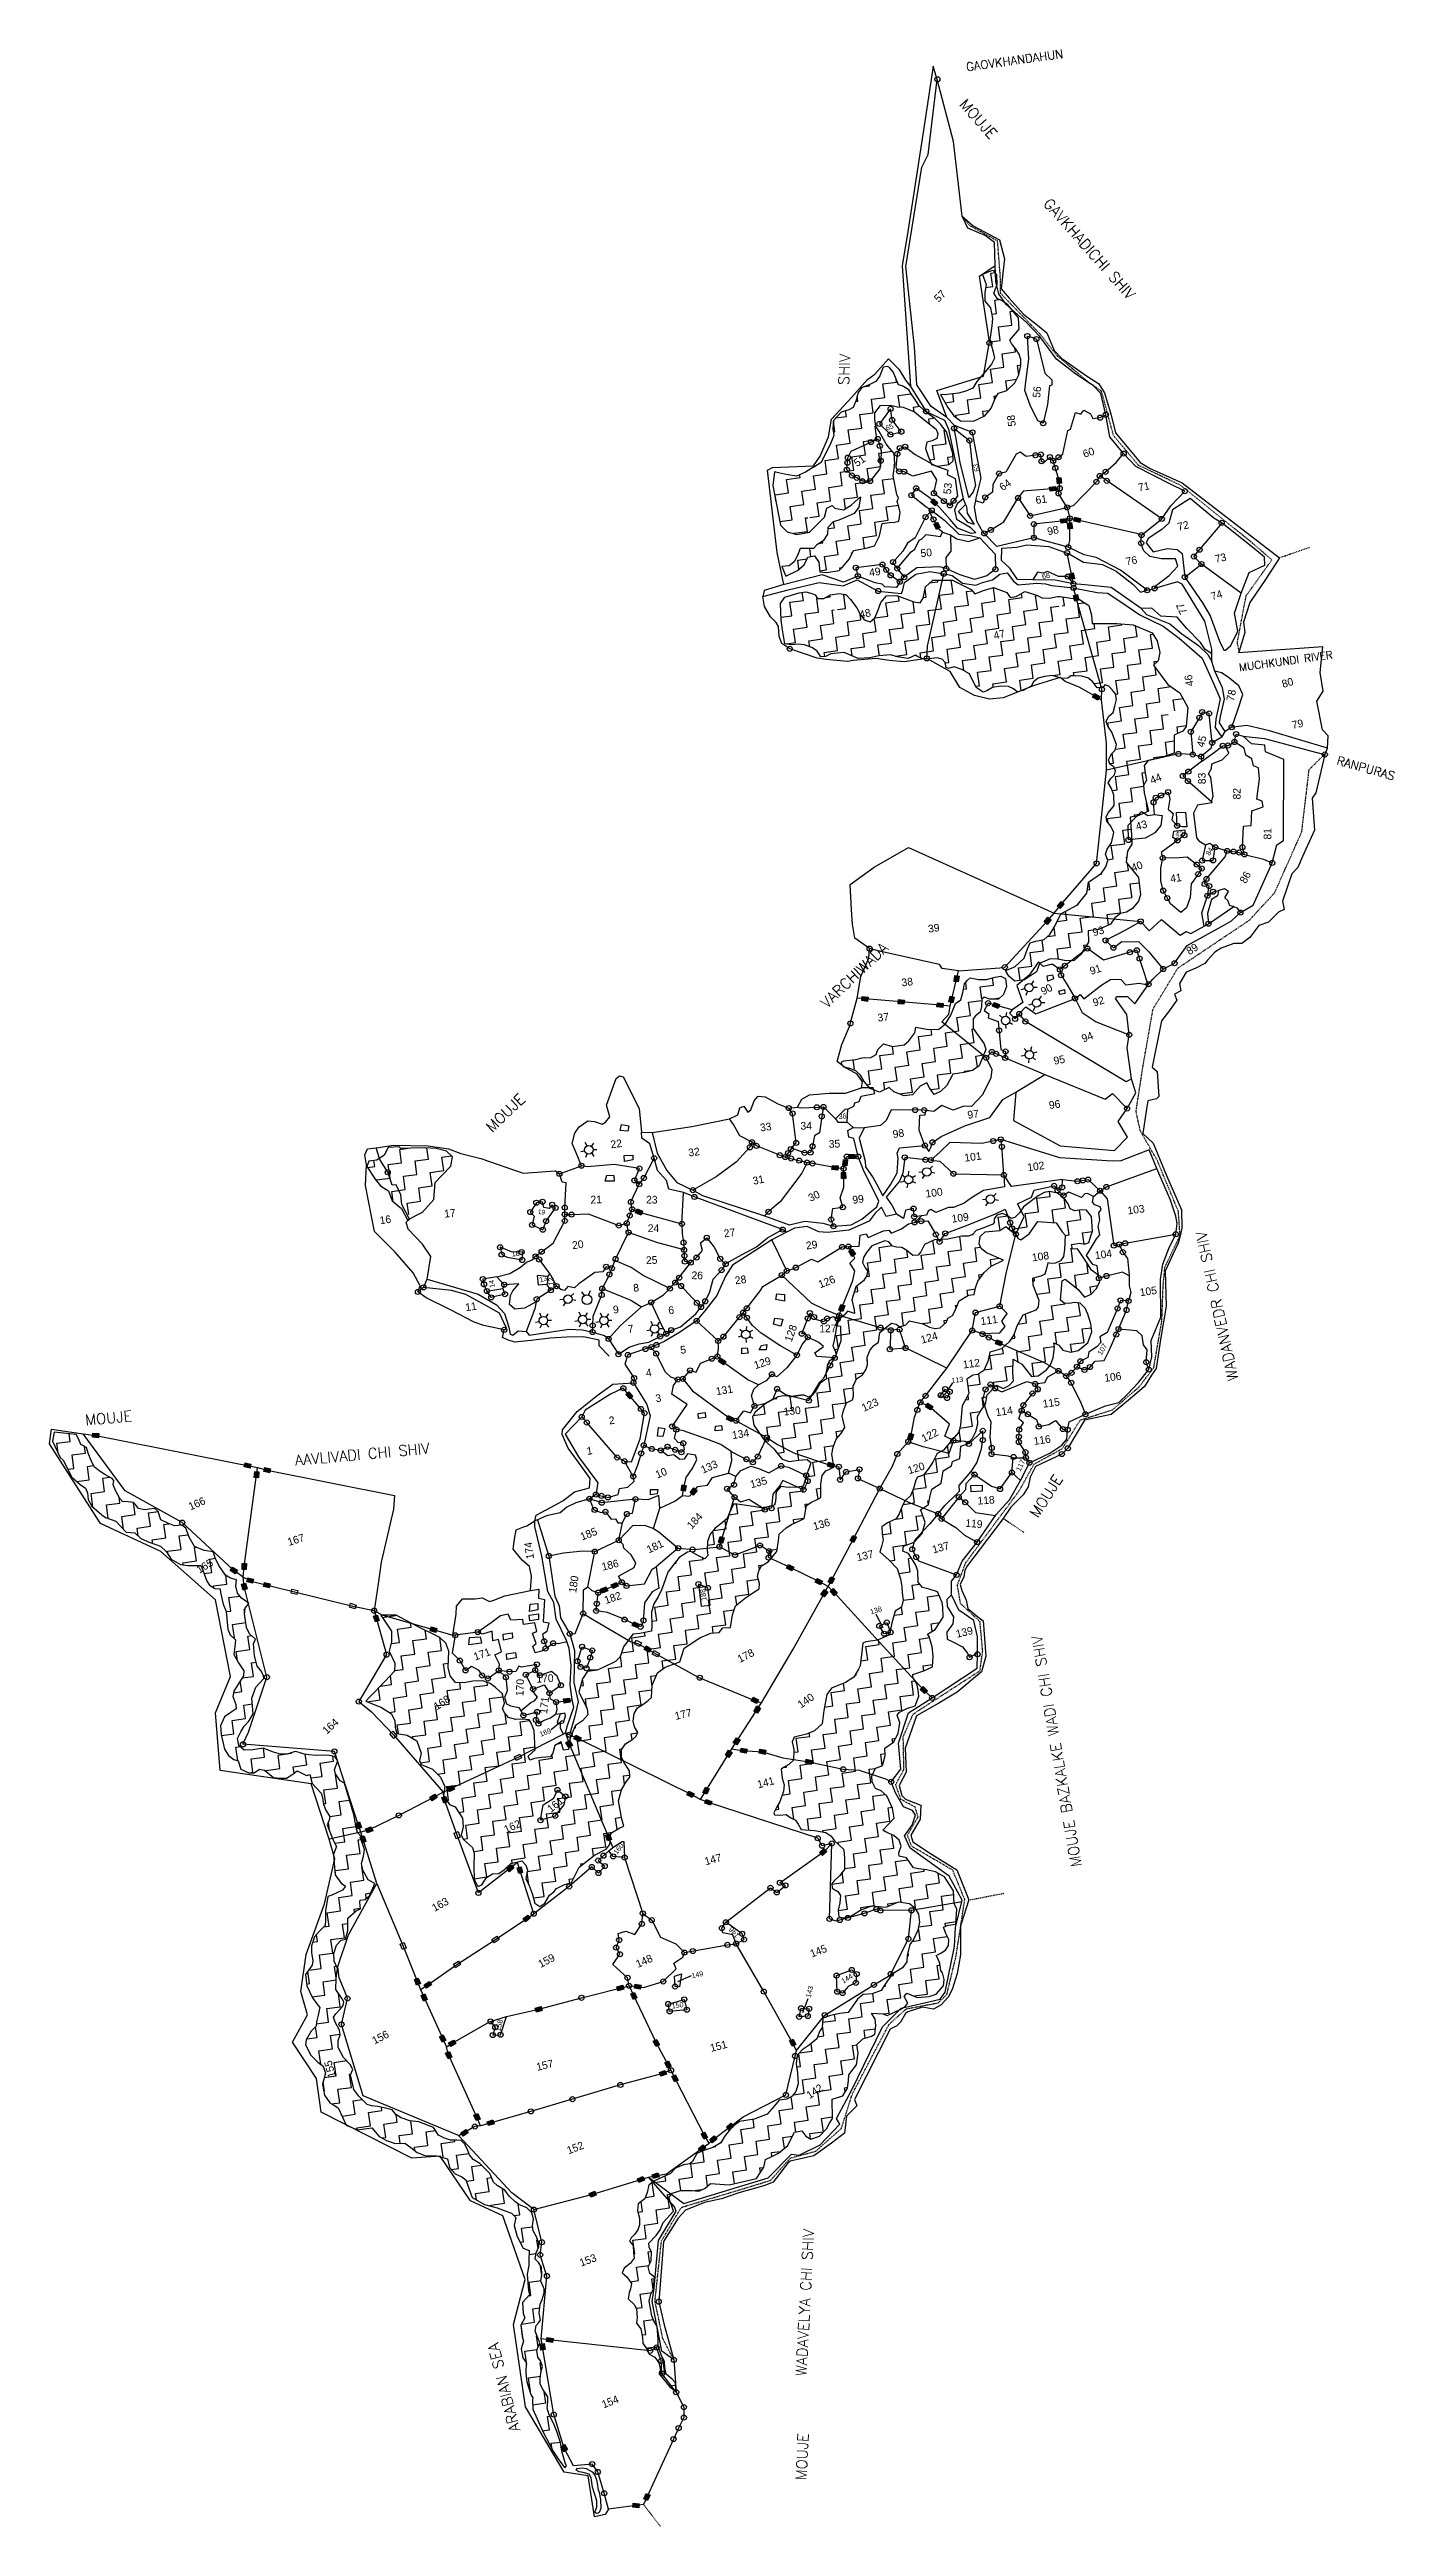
# Model space of a CAD drawing. Header units: metres. Extents: x 319402 to 322645, y 1847838 to 1853811.
import ezdxf

# ---------------------------------------------------------------- set-up
doc = ezdxf.new("R2010")
doc.units = ezdxf.units.M
doc.header["$LTSCALE"] = 0.3
doc.linetypes.add('DASHDOT', pattern=[1, 0.5, -0.25, 0, -0.25])
doc.linetypes.add('DIVIDE', pattern=[1.25, 0.5, -0.25, 0, -0.25, 0, -0.25])
for name, color, linetype in [('OFF', 1, 'Continuous'), ('OTHERS', 1, 'Continuous'), ('POLY_HATCH', 12, 'Continuous'), ('POLY_PARCEL', 6, 'Continuous'), ('POLY_ROAD', 30, 'Continuous'), ('POLY_WATER', 4, 'Continuous'), ('SYM_WELL', 1, 'Continuous'), ('TEXT_MAPIN', 7, 'Continuous'), ('TEXT_MAPOUT', 7, 'Continuous'), ('TEXT_PARCEL', 7, 'Continuous'), ('V_BOUND_LINE', 7, 'Continuous'), ('V_BOUND_STREAM_LINE', 7, 'DASHDOT'), ('V_DIVIDE_LINE', 7, 'DIVIDE')]:
    doc.layers.add(name, color=color, linetype=linetype)
doc.styles.get("Standard").update_dxf_attribs({"font": 'simplex.shx'})
doc.styles.add('TEXT_MAP', font='')
doc.styles.get('TEXT_MAP').set_extended_font_data('Kruti Dev 050')
doc.dimstyles.get("Standard").update_dxf_attribs({"dimtxt": 0.18, "dimasz": 0.18, "dimexe": 0.18, "dimexo": 0.0625, "dimgap": 0.09, "dimtad": 0, "dimtih": 1, "dimtoh": 1, "dimdec": 4, "dimzin": 0, "dimdsep": 46, "dimtxsty": 'Standard', "dimcen": 0.09, "dimadec": 0, "dimazin": 0, "dimtfac": 1, "dimtdec": 4, "dimtofl": 0, "dimtmove": 0, "dimatfit": 3, "dimfxl": 1, "dimtolj": 1, "dimtzin": 0, "dimarcsym": 0})

msp = doc.modelspace()

# ---------------------------------------------------------------- texts
at = {"layer": 'TEXT_MAPIN'}
msp.add_text('MUCHKUNDI RIVER', height=18.549, rotation=7.87286, dxfattribs=at).set_placement((322271.5, 1852311.6))
at = {"layer": 'TEXT_MAPOUT'}
for s, height, rotation, p in [('GAOVKHANDAHUN', 20.61, 7.87286, (321613.6, 1853758.6)), ('MOUJE', 25.76, 311.58518, (321594.2, 1853677.8)), ('GAVKHADICHI SHIV', 25.762, 311.58518, (321796.3, 1853438.3)), ('SHIV', 25.76, 87.06677, (321329.3, 1853001.3)), ('RANPURAS', 20.61, 344.22611, (322503.8, 1852087.5)), ('VARCHIWADA', 25.76, 43.82648, (321276.2, 1851497.4)), ('MOUJE', 25.76, 43.82648, (320469.2, 1851198.1)), ('WADANVEDR CHI SHIV', 25.762, 102.27499, (322268.7, 1850603.8)), ('MOUJE', 25.76, 5.19014, (319489.2, 1850493)), ('AAVLIVADI CHI SHIV', 25.762, 5.19014, (319994.9, 1850396)), ('MOUJE', 25.76, 57.29908, (321784.9, 1850267.9)), ('MOUJE BAZKALKE WADI CHI SHIV', 25.762, 99.77755, (321890.7, 1849431.1)), ('WADAVELYA CHI SHIV', 25.762, 86.9889, (321226.7, 1848199.8)), ('ARABIAN SEA', 25.762, 104.07813, (320536.8, 1848070)), ('MOUJE', 25.76, 86.9889, (321226.5, 1847948.6))]:
    msp.add_text(s, height=height, rotation=rotation, dxfattribs=at).set_placement(p)
at = {"layer": 'TEXT_PARCEL', "style": 'TEXT_MAP'}
for s, height, rotation, p in [('57', 18.55, 45.95707, (321545.9, 1853200)), ('56', 18.55, 83.82529, (321790.4, 1852970.5)), ('65', 12.37, 21.10264, (321420.6, 1852891.5)), ('58', 18.55, 96.67837, (321732, 1852903.1)), ('51', 18.55, 34.41866, (321348.8, 1852803.8)), ('60', 18.55, 18.549, (321897.1, 1852826.1)), ('63', 12.37, 105.8637, (321645.1, 1852795.1)), ('64', 18.55, 35.61158, (321700.3, 1852745.5)), ('53', 18.55, 84.62159, (321575.4, 1852737.7)), ('61', 18.55, 7.87286, (321780.6, 1852715)), ('71', 18.55, 10.80607, (322028.6, 1852745.4)), ('98', 18.55, 12.1057, (321809.8, 1852639.2)), ('72', 18.55, 13.18297, (322123.8, 1852650.5)), ('50', 18.55, 6.1896, (321503, 1852586.7)), ('76', 18.55, 10.73284, (321998.7, 1852566.7)), ('73', 18.55, 13.25767, (322214.1, 1852572.7)), ('49', 18.55, 7.87286, (321379.5, 1852540.4)), ('66', 12.37, 13.46629, (321796.5, 1852533.4)), ('77', 18.55, 115.24059, (322145.8, 1852453.8)), ('74', 18.55, 16.70737, (322205.2, 1852482.5)), ('48', 18.55, 13.18297, (321357, 1852438.5)), ('47', 18.55, 13.77408, (321680.6, 1852388.2)), ('46', 18.55, 99.72201, (322160.7, 1852277.2)), ('80', 18.55, 15.99623, (322376.2, 1852271.4)), ('78', 18.55, 78.05862, (322257.2, 1852238.4)), ('79', 18.55, 11.77009, (322399.4, 1852172.5)), ('45', 18.55, 75.47579, (322185.2, 1852127)), ('44', 18.55, 21.89775, (322059.7, 1852039)), ('83', 18.55, 91.28546, (322190, 1852039.6)), ('82', 18.55, 89.33503, (322273.6, 1852002.4)), ('43', 18.55, 15.4612, (322023.8, 1851928)), ('81', 18.55, 88.84608, (322347.6, 1851905.8)), ('42', 12.37, 1.86887, (322116.5, 1851912.9)), ('84', 12.37, 60.12457, (322199.1, 1851865.9)), ('40', 18.55, 20.12765, (322013.9, 1851827.9)), ('41', 18.55, 7.87286, (322105.3, 1851802.1)), ('86', 18.55, 60.73285, (322286.3, 1851798.2)), ('39', 18.55, 7.87286, (321521.7, 1851681.2)), ('93', 18.55, 14.82002, (321919.7, 1851672.7)), ('89', 18.55, 31.7502, (322150.2, 1851626.7)), ('91', 18.55, 18.16924, (321913.6, 1851579.3)), ('38', 18.55, 6.90266, (321457.3, 1851551.6)), ('90', 18.55, 28.26701, (321798, 1851530)), ('92', 18.55, 17.0763, (321920.6, 1851503.1)), ('37', 18.55, 6.35337, (321399.5, 1851466.8)), ('94', 18.55, 20.99624, (321894.6, 1851416.3)), ('95', 18.55, 11.10985, (321824.7, 1851362.7)), ('96', 18.55, 7.87286, (321813, 1851256)), ('33', 18.55, 7.87286, (321116.5, 1851201.8)), ('34', 18.55, 1.53795, (321212.9, 1851206)), ('36', 12.37, 5.0825, (321305.1, 1851231.7)), ('97', 18.55, 7.87286, (321616.6, 1851232.4)), ('22', 18.55, 7.87286, (320756.1, 1851161.1)), ('32', 18.55, 7.87286, (320943.7, 1851141.3)), ('35', 18.55, 2.43707, (321281.2, 1851162.4)), ('98', 18.55, 7.87286, (321436.4, 1851186.1)), ('31', 18.55, 11.56115, (321099.5, 1851073.3)), ('101', 18.55, 7.87286, (321609.2, 1851128.9)), ('102', 18.55, 7.87286, (321760.9, 1851105.9)), ('21', 18.55, 2.16703, (320706.8, 1851028.1)), ('23', 18.55, 359.45287, (320840.4, 1851028.3)), ('30', 18.55, 26.29338, (321237, 1851031.9)), ('99', 18.55, 7.87286, (321339.2, 1851027.4)), ('100', 18.55, 7.87286, (321515.4, 1851042.3)), ('16', 18.55, 7.87286, (320199.5, 1850978.1)), ('17', 18.55, 6.18959, (320354.7, 1850994)), ('19', 11.19, 353.84795, (320579.1, 1851003.1)), ('24', 18.55, 359.45287, (320844.4, 1850959.4)), ('109', 18.55, 7.87286, (321578.4, 1850981.8)), ('103', 18.55, 7.87286, (322002.3, 1851001.6)), ('20', 18.55, 7.87286, (320663.5, 1850917.9)), ('27', 18.55, 7.87286, (321029.2, 1850946.5)), ('29', 18.55, 7.87286, (321227.3, 1850917.2)), ('104', 18.55, 7.87286, (321923.7, 1850893.5)), ('18', 12.37, 5.67211, (320517.1, 1850900.4)), ('25', 18.55, 2.34994, (320840.5, 1850882)), ('26', 18.55, 358.90766, (320949.8, 1850845.9)), ('108', 18.55, 7.87286, (321772, 1850888.6)), ('14', 12.37, 97.87286, (320476, 1850825.8)), ('13', 12.37, 16.49395, (320585.1, 1850838)), ('12', 12.37, 89.73752, (320617.4, 1850830.4)), ('8', 18.5, 7.87286, (320810.8, 1850815.1)), ('28', 18.55, 7.87286, (321055.9, 1850833.2)), ('126', 18.55, 21.10265, (321260, 1850823.5)), ('105', 18.55, 7.87286, (322032, 1850804.6)), ('11', 18.55, 7.87286, (320406, 1850768.5)), ('9', 18.5, 7.87286, (320762.2, 1850762.6)), ('6', 18.5, 7.87286, (320895.4, 1850760.9)), ('111', 18.55, 7.87286, (321648.1, 1850734.7)), ('7', 18.5, 7.87286, (320797.7, 1850716.1)), ('5', 18.5, 7.87286, (320924.2, 1850665.5)), ('128', 18.55, 70.67221, (321191.3, 1850692.9)), ('127', 18.55, 0.28454, (321258, 1850717.5)), ('124', 18.55, 15.99622, (321505.5, 1850690)), ('107', 12.37, 60.32215, (321938.6, 1850661.3)), ('4', 18.5, 7.87286, (320841.3, 1850610.5)), ('129', 18.55, 18.27204, (321104, 1850628.5)), ('112', 18.55, 7.87286, (321605.5, 1850630.2)), ('106', 18.55, 7.87286, (321946.4, 1850598.1)), ('3', 18.5, 7.87286, (320864.4, 1850548.9)), ('131', 18.55, 9.66126, (321010.4, 1850565.7)), ('123', 18.55, 24.71791, (321365.4, 1850525.8)), ('113', 12.37, 7.87286, (321577.6, 1850594.8)), ('115', 18.55, 7.87286, (321798, 1850535.7)), ('2', 18.5, 7.87286, (320752.2, 1850495.4)), ('130', 18.55, 5.6721, (321172.9, 1850516.9)), ('114', 18.55, 7.87286, (321684.4, 1850515.3)), ('1', 18.5, 7.87286, (320698.6, 1850422.2)), ('134', 18.55, 9.20397, (321049.2, 1850459.9)), ('122', 18.55, 26.29339, (321509.9, 1850451.9)), ('116', 18.55, 7.87286, (321776, 1850446)), ('10', 18.55, 22.21064, (320867.5, 1850364.7)), ('133', 18.55, 24.28911, (320977.6, 1850376.4)), ('120', 18.55, 17.11134, (321474.3, 1850375.2)), ('117', 12.37, 64.45223, (321742.5, 1850381.2)), ('166', 18.55, 23.95087, (319742.4, 1850287.9)), ('135', 18.55, 15.21914, (321094.1, 1850341.4)), ('118', 18.55, 4.18457, (321640.1, 1850302)), ('184', 18.55, 47.56796, (320950.6, 1850241.6)), ('136', 18.55, 16.39656, (321246, 1850240.1)), ('119', 18.55, 354.81414, (321609.4, 1850249)), ('167', 18.55, 17.1585, (319979.3, 1850202.5)), ('174', 18.55, 97.87286, (320570.5, 1850171.9)), ('185', 18.55, 21.39777, (320686.1, 1850215.3)), ('181', 18.55, 25.10071, (320847.2, 1850184.2)), ('137', 18.55, 15.33822, (321533.2, 1850184.3)), ('165', 18.55, 31.48455, (319763.5, 1850135.2)), ('186', 18.55, 13.69435, (320735.9, 1850142.7)), ('137', 18.55, 13.06296, (321350.2, 1850165.5)), ('180', 18.55, 81.56584, (320671.8, 1850088.3)), ('182', 18.55, 18.30177, (320743.3, 1850062.3)), ('188', 12.37, 97.87286, (320986.3, 1850071.2)), ('138', 12.37, 17.32738, (321382.8, 1850037.2)), ('139', 18.55, 13.57872, (321589.8, 1849980.8)), ('171', 18.55, 19.42355, (320428.3, 1849925.9)), ('178', 18.55, 27.63362, (321066.7, 1849920)), ('168', 18.55, 33.67499, (320336.2, 1849805.8)), ('170', 18.55, 87.37276, (320544.7, 1849839.9)), ('170', 18.55, 3.01241, (320576.5, 1849872.6)), ('140', 18.55, 34.74968, (321213.8, 1849810)), ('164', 18.55, 42.44266, (320070.6, 1849747)), ('171', 18.55, 83.32668, (320601.8, 1849796.7)), ('177', 18.55, 13.34101, (320911.8, 1849782.9)), ('169', 12.37, 20.66674, (320586.2, 1849742.3)), ('141', 18.55, 14.351, (321111.1, 1849617.8)), ('161', 18.55, 38.8154, (320611.2, 1849558.6)), ('162', 18.55, 24.00436, (320502.8, 1849509.3)), ('160', 12.37, 53.11416, (320770.4, 1849457.3)), ('147', 18.55, 15.15576, (320984.2, 1849432.3)), ('163', 18.55, 28.41308, (320330.3, 1849320)), ('146', 12.37, 131.11689, (321066.3, 1849263.6)), ('159', 18.55, 27.84051, (320586.3, 1849184.6)), ('148', 18.55, 24.04918, (320820.7, 1849184.7)), ('145', 18.55, 21.67673, (321240.2, 1849209.5)), ('149', 12.37, 11.95506, (320951.4, 1849159.8)), ('143', 12.37, 76.37966, (321237.2, 1849112.2)), ('144', 12.37, 30.78769, (321315.9, 1849146.7)), ('150', 12.37, 7.87286, (320903.2, 1849086.8)), ('156', 18.55, 27.19264, (320185.8, 1848999.9)), ('158', 12.37, 76.87293, (320489, 1849031.1)), ('151', 18.55, 14.67625, (320997.5, 1848982.2)), ('155', 18.55, 105.52986, (320092.8, 1848923.5)), ('157', 18.55, 13.30865, (320578.3, 1848936.6)), ('142', 18.55, 33.01364, (321234.5, 1848868.3)), ('152', 18.55, 20.75614, (320653.6, 1848735.3)), ('153', 18.55, 20.24354, (320684, 1848464.4)), ('154', 18.55, 21.89779, (320738.1, 1848122.6))]:
    msp.add_text(s, height=height, rotation=rotation, dxfattribs=at).set_placement(p)

# ---------------------------------------------------------------- hatches: boundary and pattern name
for points in [[(321832.4, 1852763.6), (321842.2, 1852765), (321840.2, 1852779.2), (321830.4, 1852777.8)], [(321537.7, 1852710.2), (321544.2, 1852717.7), (321533.4, 1852727.1), (321526.9, 1852719.6)], [(321828.8, 1852747.6), (321827.5, 1852757.4), (321813.3, 1852755.4), (321814.6, 1852745.6)], [(321540.7, 1852653.6), (321549.5, 1852658.2), (321542.8, 1852670.9), (321534, 1852666.3)], [(321855.1, 1852670.6), (321853.7, 1852680.4), (321839.5, 1852678.5), (321840.9, 1852668.6)], [(321858.3, 1852654.5), (321868.1, 1852655.9), (321866.2, 1852670.1), (321856.3, 1852668.7)], [(321885.9, 1852670.4), (321888.1, 1852680.1), (321874.2, 1852683.3), (321872, 1852673.6)], [(321863.9, 1852532.7), (321873.5, 1852534.9), (321870.2, 1852548.9), (321860.6, 1852546.6)], [(321873.8, 1852480.7), (321883.4, 1852482.8), (321880.3, 1852496.8), (321870.6, 1852494.7)], [(321929.3, 1852242.3), (321934.2, 1852251), (321921.6, 1852258), (321916.8, 1852249.3)], [(321848.3, 1851749.8), (321841.1, 1851756.7), (321831.2, 1851746.3), (321838.4, 1851739.4)], [(321816.7, 1851712.1), (321809.1, 1851718.4), (321799.9, 1851707.4), (321807.5, 1851701.1)], [(321594.9, 1851576.7), (321585.1, 1851578), (321583.1, 1851563.8), (321593, 1851562.5)], [(321374.5, 1851515.7), (321375.9, 1851525.5), (321361.7, 1851527.6), (321360.3, 1851517.8)], [(321462.2, 1851508.9), (321463.1, 1851518.8), (321448.8, 1851520), (321447.9, 1851510.1)], [(321583.5, 1851525.9), (321573.9, 1851528.2), (321570.5, 1851514.2), (321580.2, 1851511.9)], [(321555.6, 1851500.7), (321557, 1851510.5), (321542.8, 1851512.5), (321541.4, 1851502.7)], [(321689.4, 1851498.8), (321692.8, 1851508.1), (321679.4, 1851513.1), (321675.9, 1851503.8)], [(321302.8, 1851109), (321303.8, 1851118.8), (321289.5, 1851120.2), (321288.6, 1851110.3)], [(321321.5, 1851103.2), (321311.6, 1851102.9), (321311.9, 1851088.6), (321321.9, 1851088.9)], [(321326.4, 1851133.4), (321316.6, 1851134.7), (321314.7, 1851120.5), (321324.5, 1851119.2)], [(321344.1, 1851136.5), (321343.8, 1851146.5), (321329.5, 1851146.1), (321329.7, 1851136.2)], [(320828.3, 1851000.4), (320832, 1851009.7), (320818.6, 1851015), (320815, 1851005.7)], [(321336.6, 1850900.7), (321345.1, 1850905.9), (321337.5, 1850918.1), (321329.1, 1850912.9)], [(321319.2, 1850781.9), (321309.7, 1850784.8), (321305.4, 1850771.2), (321314.9, 1850768.2)], [(321695.9, 1850685), (321699.3, 1850694.3), (321685.8, 1850699.2), (321682.5, 1850689.8)], [(321026.7, 1850639.1), (321032.5, 1850647.2), (321020.8, 1850655.6), (321015, 1850647.5)], [(320801, 1850556.9), (320808.5, 1850563.4), (320799.2, 1850574.3), (320791.7, 1850567.9)], [(321047.1, 1850501.7), (321051.5, 1850510.7), (321038.6, 1850517), (321034.3, 1850508)], [(321526.1, 1850530.3), (321531.7, 1850538.5), (321519.8, 1850546.5), (321514.2, 1850538.3)], [(319520.3, 1850463.4), (319521.1, 1850473.3), (319506.9, 1850474.6), (319506, 1850464.7)], [(321485.3, 1850471.2), (321475.9, 1850474.3), (321471.5, 1850460.6), (321480.9, 1850457.6)], [(319885.8, 1850390.3), (319887.9, 1850400), (319873.9, 1850403), (319871.8, 1850393.4)], [(319896, 1850367.7), (319905.9, 1850366.8), (319907.1, 1850381.1), (319897.2, 1850381.9)], [(319932.8, 1850378.5), (319935.3, 1850388.1), (319921.4, 1850391.7), (319918.9, 1850382.1)], [(321291.3, 1850390.3), (321294.3, 1850399.8), (321280.6, 1850404.1), (321277.6, 1850394.7)], [(320925.1, 1850336), (320934.9, 1850334.2), (320937.4, 1850348.4), (320927.7, 1850350.1)], [(320946.4, 1850331.4), (320953.9, 1850324.9), (320963.3, 1850335.8), (320955.8, 1850342.3)], [(321028.9, 1850222), (321019.4, 1850224.9), (321015.1, 1850211.2), (321024.6, 1850208.3)], [(321347.9, 1850223.4), (321339.1, 1850228), (321332.4, 1850215.3), (321341.2, 1850210.7)], [(319850.2, 1850135.5), (319855.3, 1850144), (319843, 1850151.4), (319837.9, 1850142.9)], [(319876.8, 1850159.8), (319866.9, 1850160.1), (319866.4, 1850145.8), (319876.3, 1850145.5)], [(321191.9, 1850142.7), (321196.3, 1850151.6), (321183.4, 1850157.9), (321179, 1850149)], [(319869.1, 1850096.1), (319878.6, 1850099), (319874.6, 1850112.7), (319865, 1850109.9)], [(319891.8, 1850112.6), (319894.3, 1850122.2), (319880.4, 1850125.9), (319877.9, 1850116.3)], [(319932.1, 1850101.6), (319934.4, 1850111.2), (319920.5, 1850114.6), (319918.1, 1850105)], [(320748, 1850094.6), (320744.1, 1850103.7), (320730.9, 1850097.9), (320734.9, 1850088.8)], [(320773.2, 1850105.5), (320769.2, 1850114.6), (320756.1, 1850108.9), (320760.1, 1850099.8)], [(321261.1, 1850109), (321265.5, 1850117.9), (321252.7, 1850124.3), (321248.3, 1850115.4)], [(321278.3, 1850091.3), (321270.2, 1850097.1), (321261.9, 1850085.5), (321269.9, 1850079.7)], [(321294.7, 1850123.6), (321286, 1850128.2), (321279.2, 1850115.6), (321288, 1850110.9)], [(321294.1, 1850082.2), (321301.4, 1850088.9), (321291.7, 1850099.5), (321284.4, 1850092.8)], [(320187.8, 1850019.2), (320197.2, 1850022.5), (320192.5, 1850036), (320183.1, 1850032.8)], [(320333.4, 1849993.9), (320336.1, 1850003.5), (320322.3, 1850007.4), (320319.6, 1849997.9)], [(320820.2, 1850004.7), (320824.1, 1850013.8), (320810.9, 1850019.4), (320807, 1850010.3)], [(320848.2, 1849946.1), (320853.1, 1849954.7), (320840.5, 1849961.7), (320835.7, 1849953)], [(321511.4, 1849846.4), (321518.5, 1849853.4), (321508.4, 1849863.6), (321501.4, 1849856.6)], [(320657.2, 1849825.6), (320655.8, 1849835.5), (320641.6, 1849833.5), (320643, 1849823.6)], [(321106.9, 1849822.3), (321111.3, 1849831.2), (321098.5, 1849837.6), (321094.1, 1849828.7)], [(321116.2, 1849811.4), (321107.7, 1849816.6), (321100.2, 1849804.4), (321108.7, 1849799.2)], [(320654.5, 1849716.3), (320663, 1849721.5), (320655.5, 1849733.7), (320647, 1849728.5)], [(320679.5, 1849731), (320683.9, 1849739.9), (320671, 1849746.3), (320666.6, 1849737.4)], [(321066.9, 1849734.7), (321058.5, 1849740.1), (321050.7, 1849728), (321059.1, 1849722.6)], [(321047.7, 1849704.6), (321039.3, 1849709.9), (321031.7, 1849697.8), (321040.1, 1849692.5)], [(321082.1, 1849703), (321083.8, 1849712.7), (321069.7, 1849715.2), (321068, 1849705.5)], [(321127.2, 1849699.9), (321129, 1849709.7), (321114.9, 1849712.3), (321113.1, 1849702.5)], [(321238.5, 1849675.7), (321240.6, 1849685.4), (321226.6, 1849688.5), (321224.5, 1849678.8)], [(320336.8, 1849595.7), (320331.5, 1849604.1), (320319.4, 1849596.4), (320324.7, 1849588)], [(320378.5, 1849615.9), (320374.3, 1849624.8), (320361.3, 1849618.8), (320365.5, 1849609.8)], [(320951.6, 1849596.2), (320956.1, 1849605.1), (320943.3, 1849611.5), (320938.8, 1849602.7)], [(320992.5, 1849617.1), (320983.4, 1849621.1), (320977.6, 1849608), (320986.7, 1849604)], [(320352.5, 1849582.2), (320361.9, 1849585.5), (320357.1, 1849599), (320347.7, 1849595.7)], [(320995.5, 1849577), (320999.1, 1849586.3), (320985.7, 1849591.4), (320982.1, 1849582.2)], [(320145.3, 1849520.2), (320154.5, 1849523.8), (320149.2, 1849537.2), (320140, 1849533.5)], [(320155.6, 1849486.7), (320165.1, 1849489.7), (320160.8, 1849503.4), (320151.3, 1849500.4)], [(320181.4, 1849515.8), (320177.8, 1849525), (320164.4, 1849520), (320167.9, 1849510.7)], [(320747.6, 1849491.3), (320756.9, 1849494.9), (320751.8, 1849508.3), (320742.5, 1849504.8)], [(320521.9, 1849426), (320515.6, 1849433.6), (320504.5, 1849424.5), (320510.8, 1849416.8)], [(320533.3, 1849412.7), (320542.9, 1849415.1), (320539.5, 1849429), (320529.8, 1849426.6)], [(321276, 1849465.8), (321269.2, 1849473), (321258.8, 1849463.1), (321265.7, 1849455.9)], [(320561.4, 1849304.5), (320555.5, 1849312.5), (320544, 1849303.9), (320549.9, 1849295.9)], [(320287.2, 1849143.3), (320296.4, 1849147.1), (320291, 1849160.4), (320281.8, 1849156.6)], [(320323.1, 1849144.2), (320317.4, 1849152.4), (320305.7, 1849144.1), (320311.3, 1849136)], [(320786.5, 1849133.4), (320784.2, 1849143), (320770.2, 1849139.6), (320772.6, 1849130)], [(320809.1, 1849109), (320818.2, 1849112.8), (320812.6, 1849126), (320803.5, 1849122.2)], [(320826.4, 1849133.5), (320828.4, 1849143.2), (320814.3, 1849146.1), (320812.3, 1849136.4)], [(320303.5, 1849105.1), (320312.7, 1849108.8), (320307.3, 1849122.1), (320298.1, 1849118.3)], [(320589.8, 1849082.2), (320587.2, 1849091.8), (320573.4, 1849088.1), (320576, 1849078.5)], [(320349.2, 1849006.2), (320357.9, 1849010.9), (320351.1, 1849023.5), (320342.3, 1849018.8)], [(320381.8, 1849002.6), (320376.9, 1849011.1), (320364.4, 1849004), (320369.4, 1848995.4)], [(320863.7, 1848995.4), (320872.7, 1848999.7), (320866.4, 1849012.6), (320857.5, 1849008.3)], [(321192.4, 1848996), (321201.3, 1849000.4), (321195, 1849013.2), (321186.1, 1849008.9)], [(320363.1, 1848965.9), (320372.1, 1848970), (320366.2, 1848983.1), (320357.1, 1848979)], [(320891.9, 1848943.5), (320900.7, 1848948), (320894.1, 1848960.8), (320885.3, 1848956.2)], [(320889.4, 1848928.6), (320885.9, 1848937.9), (320872.5, 1848932.7), (320876.1, 1848923.5)], [(320909.2, 1848910.1), (320918.1, 1848914.6), (320911.6, 1848927.4), (320902.7, 1848922.9)], [(320431.2, 1848816.7), (320440.2, 1848820.6), (320434.5, 1848833.8), (320425.4, 1848829.8)], [(320411.4, 1848787), (320406.1, 1848795.3), (320394, 1848787.6), (320399.3, 1848779.3)], [(320474, 1848809.2), (320470.8, 1848818.6), (320457.3, 1848814), (320460.4, 1848804.7)], [(320979.7, 1848772), (320988.6, 1848776.3), (320982.4, 1848789.2), (320973.5, 1848784.9)], [(321011.1, 1848772.1), (321004.9, 1848779.8), (320993.8, 1848770.9), (321000, 1848763.1)], [(321051.3, 1848802.9), (321044.9, 1848810.4), (321034, 1848801.2), (321040.4, 1848793.6)], [(320984.3, 1848751.3), (320977.7, 1848758.7), (320967, 1848749.2), (320973.6, 1848741.8)], [(320836.4, 1848673), (320832.6, 1848682.1), (320819.4, 1848676.6), (320823.2, 1848667.4)], [(320872, 1848681.1), (320869, 1848690.6), (320855.3, 1848686.3), (320858.3, 1848676.8)], [(320720.2, 1848637.3), (320716.5, 1848646.5), (320703.2, 1848641.1), (320707, 1848631.9)], [(320614.7, 1848281.7), (320616.2, 1848291.5), (320602.1, 1848293.8), (320600.5, 1848284)], [(320587.1, 1848263.5), (320596.9, 1848265.1), (320594.6, 1848279.2), (320584.8, 1848277.6)], [(320642.7, 1848018), (320651.1, 1848023.3), (320643.6, 1848035.5), (320635.1, 1848030.2)], [(320823.2, 1847883), (320824, 1847892.9), (320809.7, 1847894.1), (320808.9, 1847884.2)], [(320849.9, 1847913.3), (320840.9, 1847917.5), (320834.9, 1847904.4), (320844, 1847900.3)]]:
    msp.add_hatch(color=256).paths.add_polyline_path(points)

# ---------------------------------------------------------------- linework, layer by layer
for points in [[(321840.2, 1852779.2), (321842.2, 1852765), (321832.4, 1852763.6), (321830.4, 1852777.8)], [(321533.4, 1852727.1), (321544.2, 1852717.7), (321537.7, 1852710.2), (321526.9, 1852719.6)], [(321813.3, 1852755.4), (321827.5, 1852757.4), (321828.8, 1852747.6), (321814.6, 1852745.6)], [(321542.8, 1852670.9), (321549.5, 1852658.2), (321540.7, 1852653.6), (321534, 1852666.3)], [(321839.5, 1852678.5), (321853.7, 1852680.4), (321855.1, 1852670.6), (321840.9, 1852668.6)], [(321866.2, 1852670.1), (321868.1, 1852655.9), (321858.3, 1852654.5), (321856.3, 1852668.7)], [(321874.2, 1852683.3), (321888.1, 1852680.1), (321885.9, 1852670.4), (321872, 1852673.6)], [(321870.2, 1852548.9), (321873.5, 1852534.9), (321863.9, 1852532.7), (321860.6, 1852546.6)], [(321880.3, 1852496.8), (321883.4, 1852482.8), (321873.8, 1852480.7), (321870.6, 1852494.7)], [(321921.6, 1852258), (321934.2, 1852251), (321929.3, 1852242.3), (321916.8, 1852249.3)], [(321831.2, 1851746.3), (321841.1, 1851756.7), (321848.3, 1851749.8), (321838.4, 1851739.4)], [(321799.9, 1851707.4), (321809.1, 1851718.4), (321816.7, 1851712.1), (321807.5, 1851701.1)], [(321583.1, 1851563.8), (321585.1, 1851578), (321594.9, 1851576.7), (321593, 1851562.5)], [(321361.7, 1851527.6), (321375.9, 1851525.5), (321374.5, 1851515.7), (321360.3, 1851517.8)], [(321448.8, 1851520), (321463.1, 1851518.8), (321462.2, 1851508.9), (321447.9, 1851510.1)], [(321570.5, 1851514.2), (321573.9, 1851528.2), (321583.5, 1851525.9), (321580.2, 1851511.9)], [(321542.8, 1851512.5), (321557, 1851510.5), (321555.6, 1851500.7), (321541.4, 1851502.7)], [(321679.4, 1851513.1), (321692.8, 1851508.1), (321689.4, 1851498.8), (321675.9, 1851503.8)], [(321289.5, 1851120.2), (321303.8, 1851118.8), (321302.8, 1851109), (321288.6, 1851110.3)], [(321311.9, 1851088.6), (321311.6, 1851102.9), (321321.5, 1851103.2), (321321.9, 1851088.9)], [(321314.7, 1851120.5), (321316.6, 1851134.7), (321326.4, 1851133.4), (321324.5, 1851119.2)], [(321329.5, 1851146.1), (321343.8, 1851146.5), (321344.1, 1851136.5), (321329.7, 1851136.2)], [(320818.6, 1851015), (320832, 1851009.7), (320828.3, 1851000.4), (320815, 1851005.7)], [(321337.5, 1850918.1), (321345.1, 1850905.9), (321336.6, 1850900.7), (321329.1, 1850912.9)], [(321305.4, 1850771.2), (321309.7, 1850784.8), (321319.2, 1850781.9), (321314.9, 1850768.2)], [(321685.8, 1850699.2), (321699.3, 1850694.3), (321695.9, 1850685), (321682.5, 1850689.8)], [(321020.8, 1850655.6), (321032.5, 1850647.2), (321026.7, 1850639.1), (321015, 1850647.5)], [(320799.2, 1850574.3), (320808.5, 1850563.4), (320801, 1850556.9), (320791.7, 1850567.9)], [(321038.6, 1850517), (321051.5, 1850510.7), (321047.1, 1850501.7), (321034.3, 1850508)], [(321519.8, 1850546.5), (321531.7, 1850538.5), (321526.1, 1850530.3), (321514.2, 1850538.3)], [(319506.9, 1850474.6), (319521.1, 1850473.3), (319520.3, 1850463.4), (319506, 1850464.7)], [(321471.5, 1850460.6), (321475.9, 1850474.3), (321485.3, 1850471.2), (321480.9, 1850457.6)], [(319873.9, 1850403), (319887.9, 1850400), (319885.8, 1850390.3), (319871.8, 1850393.4)], [(319907.1, 1850381.1), (319905.9, 1850366.8), (319896, 1850367.7), (319897.2, 1850381.9)], [(319921.4, 1850391.7), (319935.3, 1850388.1), (319932.8, 1850378.5), (319918.9, 1850382.1)], [(321280.6, 1850404.1), (321294.3, 1850399.8), (321291.3, 1850390.3), (321277.6, 1850394.7)], [(320937.4, 1850348.4), (320934.9, 1850334.2), (320925.1, 1850336), (320927.7, 1850350.1)], [(320963.3, 1850335.8), (320953.9, 1850324.9), (320946.4, 1850331.4), (320955.8, 1850342.3)], [(321015.1, 1850211.2), (321019.4, 1850224.9), (321028.9, 1850222), (321024.6, 1850208.3)], [(321332.4, 1850215.3), (321339.1, 1850228), (321347.9, 1850223.4), (321341.2, 1850210.7)], [(319843, 1850151.4), (319855.3, 1850144), (319850.2, 1850135.5), (319837.9, 1850142.9)], [(319866.4, 1850145.8), (319866.9, 1850160.1), (319876.8, 1850159.8), (319876.3, 1850145.5)], [(321183.4, 1850157.9), (321196.3, 1850151.6), (321191.9, 1850142.7), (321179, 1850149)], [(319874.6, 1850112.7), (319878.6, 1850099), (319869.1, 1850096.1), (319865, 1850109.9)], [(319880.4, 1850125.9), (319894.3, 1850122.2), (319891.8, 1850112.6), (319877.9, 1850116.3)], [(319920.5, 1850114.6), (319934.4, 1850111.2), (319932.1, 1850101.6), (319918.1, 1850105)], [(319986.8, 1850098.4), (320000.8, 1850095), (319998.4, 1850085.3), (319984.5, 1850088.8)], [(320730.9, 1850097.9), (320744.1, 1850103.7), (320748, 1850094.6), (320734.9, 1850088.8)], [(320756.1, 1850108.9), (320769.2, 1850114.6), (320773.2, 1850105.5), (320760.1, 1850099.8)], [(321252.7, 1850124.3), (321265.5, 1850117.9), (321261.1, 1850109), (321248.3, 1850115.4)], [(321261.9, 1850085.5), (321270.2, 1850097.1), (321278.3, 1850091.3), (321269.9, 1850079.7)], [(321279.2, 1850115.6), (321286, 1850128.2), (321294.7, 1850123.6), (321288, 1850110.9)], [(321291.7, 1850099.5), (321301.4, 1850088.9), (321294.1, 1850082.2), (321284.4, 1850092.8)], [(320128, 1850064.1), (320141.7, 1850060), (320138.9, 1850050.5), (320125.1, 1850054.6)], [(320192.5, 1850036), (320197.2, 1850022.5), (320187.8, 1850019.2), (320183.1, 1850032.8)], [(320322.3, 1850007.4), (320336.1, 1850003.5), (320333.4, 1849993.9), (320319.6, 1849997.9)], [(320810.9, 1850019.4), (320824.1, 1850013.8), (320820.2, 1850004.7), (320807, 1850010.3)], [(320816.5, 1849975.1), (320829.3, 1849968.6), (320824.8, 1849959.8), (320812, 1849966.2)], [(320840.5, 1849961.7), (320853.1, 1849954.7), (320848.2, 1849946.1), (320835.7, 1849953)], [(320860.2, 1849950.5), (320872.8, 1849943.5), (320868, 1849934.8), (320855.4, 1849941.8)], [(321508.4, 1849863.6), (321518.5, 1849853.4), (321511.4, 1849846.4), (321501.4, 1849856.6)], [(320641.6, 1849833.5), (320655.8, 1849835.5), (320657.2, 1849825.6), (320643, 1849823.6)], [(321098.5, 1849837.6), (321111.3, 1849831.2), (321106.9, 1849822.3), (321094.1, 1849828.7)], [(321100.2, 1849804.4), (321107.7, 1849816.6), (321116.2, 1849811.4), (321108.7, 1849799.2)], [(320230.3, 1849755.7), (320239.7, 1849744.9), (320232.3, 1849738.3), (320222.8, 1849749.1)], [(320655.5, 1849733.7), (320663, 1849721.5), (320654.5, 1849716.3), (320647, 1849728.5)], [(320671, 1849746.3), (320683.9, 1849739.9), (320679.5, 1849731), (320666.6, 1849737.4)], [(321050.7, 1849728), (321058.5, 1849740.1), (321066.9, 1849734.7), (321059.1, 1849722.6)], [(320523.1, 1849694.1), (320535.9, 1849700.6), (320540.4, 1849691.8), (320527.6, 1849685.3)], [(321031.7, 1849697.8), (321039.3, 1849709.9), (321047.7, 1849704.6), (321040.1, 1849692.5)], [(321069.7, 1849715.2), (321083.8, 1849712.7), (321082.1, 1849703), (321068, 1849705.5)], [(321114.9, 1849712.3), (321129, 1849709.7), (321127.2, 1849699.9), (321113.1, 1849702.5)], [(321226.6, 1849688.5), (321240.6, 1849685.4), (321238.5, 1849675.7), (321224.5, 1849678.8)], [(320319.4, 1849596.4), (320331.5, 1849604.1), (320336.8, 1849595.7), (320324.7, 1849588)], [(320361.3, 1849618.8), (320374.3, 1849624.8), (320378.5, 1849615.9), (320365.5, 1849609.8)], [(320943.3, 1849611.5), (320956.1, 1849605.1), (320951.6, 1849596.2), (320938.8, 1849602.7)], [(320977.6, 1849608), (320983.4, 1849621.1), (320992.5, 1849617.1), (320986.7, 1849604)], [(320357.1, 1849599), (320361.9, 1849585.5), (320352.5, 1849582.2), (320347.7, 1849595.7)], [(320985.7, 1849591.4), (320999.1, 1849586.3), (320995.5, 1849577), (320982.1, 1849582.2)], [(320149.2, 1849537.2), (320154.5, 1849523.8), (320145.3, 1849520.2), (320140, 1849533.5)], [(320160.8, 1849503.4), (320165.1, 1849489.7), (320155.6, 1849486.7), (320151.3, 1849500.4)], [(320164.4, 1849520), (320177.8, 1849525), (320181.4, 1849515.8), (320167.9, 1849510.7)], [(320387.2, 1849513.5), (320392.1, 1849500), (320382.8, 1849496.6), (320377.9, 1849510.1)], [(320751.8, 1849508.3), (320756.9, 1849494.9), (320747.6, 1849491.3), (320742.5, 1849504.8)], [(320504.5, 1849424.5), (320515.6, 1849433.6), (320521.9, 1849426), (320510.8, 1849416.8)], [(320539.5, 1849429), (320542.9, 1849415.1), (320533.3, 1849412.7), (320529.8, 1849426.6)], [(321258.8, 1849463.1), (321269.2, 1849473), (321276, 1849465.8), (321265.7, 1849455.9)], [(320544, 1849303.9), (320555.5, 1849312.5), (320561.4, 1849304.5), (320549.9, 1849295.9)], [(320256.9, 1849246), (320262.2, 1849232.7), (320253, 1849229), (320247.7, 1849242.3)], [(320468.4, 1849253.8), (320480.3, 1849261.8), (320485.9, 1849253.5), (320473.9, 1849245.6)], [(320375.9, 1849193.6), (320387.9, 1849201.4), (320393.4, 1849193.1), (320381.3, 1849185.3)], [(320291, 1849160.4), (320296.4, 1849147.1), (320287.2, 1849143.3), (320281.8, 1849156.6)], [(320305.7, 1849144.1), (320317.4, 1849152.4), (320323.1, 1849144.2), (320311.3, 1849136)], [(320770.2, 1849139.6), (320784.2, 1849143), (320786.5, 1849133.4), (320772.6, 1849130)], [(320812.6, 1849126), (320818.2, 1849112.8), (320809.1, 1849109), (320803.5, 1849122.2)], [(320814.3, 1849146.1), (320828.4, 1849143.2), (320826.4, 1849133.5), (320812.3, 1849136.4)], [(320307.3, 1849122.1), (320312.7, 1849108.8), (320303.5, 1849105.1), (320298.1, 1849118.3)], [(320573.4, 1849088.1), (320587.2, 1849091.8), (320589.8, 1849082.2), (320576, 1849078.5)], [(320351.1, 1849023.5), (320357.9, 1849010.9), (320349.2, 1849006.2), (320342.3, 1849018.8)], [(320364.4, 1849004), (320376.9, 1849011.1), (320381.8, 1849002.6), (320369.4, 1848995.4)], [(320866.4, 1849012.6), (320872.7, 1848999.7), (320863.7, 1848995.4), (320857.5, 1849008.3)], [(321195, 1849013.2), (321201.3, 1849000.4), (321192.4, 1848996), (321186.1, 1849008.9)], [(320366.2, 1848983.1), (320372.1, 1848970), (320363.1, 1848965.9), (320357.1, 1848979)], [(320894.1, 1848960.8), (320900.7, 1848948), (320891.9, 1848943.5), (320885.3, 1848956.2)], [(320872.5, 1848932.7), (320885.9, 1848937.9), (320889.4, 1848928.6), (320876.1, 1848923.5)], [(320911.6, 1848927.4), (320918.1, 1848914.6), (320909.2, 1848910.1), (320902.7, 1848922.9)], [(320434.5, 1848833.8), (320440.2, 1848820.6), (320431.2, 1848816.7), (320425.4, 1848829.8)], [(320394, 1848787.6), (320406.1, 1848795.3), (320411.4, 1848787), (320399.3, 1848779.3)], [(320457.3, 1848814), (320470.8, 1848818.6), (320474, 1848809.2), (320460.4, 1848804.7)], [(320982.4, 1848789.2), (320988.6, 1848776.3), (320979.7, 1848772), (320973.5, 1848784.9)], [(320993.8, 1848770.9), (321004.9, 1848779.8), (321011.1, 1848772.1), (321000, 1848763.1)], [(321034, 1848801.2), (321044.9, 1848810.4), (321051.3, 1848802.9), (321040.4, 1848793.6)], [(320967, 1848749.2), (320977.7, 1848758.7), (320984.3, 1848751.3), (320973.6, 1848741.8)], [(320819.4, 1848676.6), (320832.6, 1848682.1), (320836.4, 1848673), (320823.2, 1848667.4)], [(320855.3, 1848686.3), (320869, 1848690.6), (320872, 1848681.1), (320858.3, 1848676.8)], [(320703.2, 1848641.1), (320716.5, 1848646.5), (320720.2, 1848637.3), (320707, 1848631.9)], [(320602.1, 1848293.8), (320616.2, 1848291.5), (320614.7, 1848281.7), (320600.5, 1848284)], [(320594.6, 1848279.2), (320596.9, 1848265.1), (320587.1, 1848263.5), (320584.8, 1848277.6)], [(320643.6, 1848035.5), (320651.1, 1848023.3), (320642.7, 1848018), (320635.1, 1848030.2)], [(320809.7, 1847894.1), (320824, 1847892.9), (320823.2, 1847883), (320808.9, 1847884.2)], [(320834.9, 1847904.4), (320840.9, 1847917.5), (320849.9, 1847913.3), (320844, 1847900.3)]]:
    msp.add_lwpolyline(points, close=True)
for points in [[(320684.9, 1850815), (320691.2, 1850806.2)], [(320705.5, 1850817.9), (320701.9, 1850807.7)]]:
    msp.add_lwpolyline(points)
for centre, radius in [((321542.8, 1853739.1), 6.14), ((321668.1, 1853103.5), 6.14), ((321759.6, 1853120), 6.14), ((321781.4, 1853112.6), 6.14), ((321429.9, 1852944.4), 6.14), ((321403, 1852908.1), 6.14), ((321429.4, 1852882.5), 6.14), ((321433.6, 1852917.6), 6.14), ((321455.8, 1852889.4), 6.14), ((321515.6, 1852938.4), 6.14), ((321583.1, 1852897.4), 6.14), ((321627.2, 1852887.6), 6.14), ((321797.8, 1852909.8), 6.14), ((321935.5, 1852923.2), 6.14), ((321948.9, 1852930.4), 6.14), ((321327, 1852826.7), 6.14), ((321382.4, 1852864.3), 6.14), ((321398.9, 1852871.8), 6.14), ((321403.9, 1852855), 6.14), ((321446.2, 1852836), 6.14), ((321452.1, 1852849.8), 6.14), ((321465.4, 1852853), 6.14), ((321620, 1852868.1), 6.14), ((321779.3, 1852832.6), 6.14), ((321792.4, 1852834.4), 6.14), ((321814.1, 1852828.2), 6.14), ((321835, 1852827.6), 6.14), ((321991.8, 1852836.6), 6.14), ((321324.5, 1852797.7), 6.14), ((321325.9, 1852814.6), 6.14), ((321336.8, 1852783.7), 6.14), ((321348.6, 1852778.2), 6.14), ((321362.2, 1852769.7), 6.14), ((321380.4, 1852770.2), 6.14), ((321406.2, 1852819.4), 6.14), ((321450.5, 1852793.7), 6.14), ((321462.6, 1852792.7), 6.14), ((321691.4, 1852788.6), 6.14), ((321793.8, 1852818.1), 6.14), ((321822.1, 1852818.9), 6.14), ((321827.1, 1852802), 6.14), ((321926, 1852768.5), 6.14), ((321934.2, 1852782.6), 6.14), ((321948.2, 1852792.5), 6.14), ((321951.2, 1852770.9), 6.14), ((321480.1, 1852736.1), 6.14), ((321491.5, 1852752.9), 6.14), ((321534.3, 1852740.8), 6.14), ((321558.4, 1852722), 6.14), ((321572.9, 1852711.6), 6.14), ((321581.8, 1852722.6), 6.14), ((321658.1, 1852730.9), 6.14), ((321737.2, 1852729.6), 6.14), ((321835, 1852740.7), 6.14), ((321837.7, 1852752.8), 6.14), ((321855.3, 1852706.8), 6.14), ((322139.5, 1852745.9), 6.14), ((321514.2, 1852683.5), 6.14), ((321529.2, 1852699.6), 6.14), ((321533.3, 1852677.8), 6.14), ((321655.9, 1852644.1), 6.14), ((321671.5, 1852652.4), 6.14), ((321766.1, 1852686.5), 6.14), ((321775.6, 1852666.4), 6.14), ((321862.2, 1852680.2), 6.14), ((322083.8, 1852679.1), 6.14), ((322228.1, 1852669.6), 6.14), ((321775.5, 1852633.6), 6.14), ((321855.3, 1852596.8), 6.14), ((321858.1, 1852610.6), 6.14), ((322033.9, 1852620.6), 6.14), ((322034.9, 1852639.9), 6.14), ((322161.3, 1852588.4), 6.14), ((322174.9, 1852604.6), 6.14), ((321345.8, 1852561.2), 6.14), ((321351.2, 1852541.1), 6.14), ((321410.2, 1852568.8), 6.14), ((321419.4, 1852556.2), 6.14), ((321430.1, 1852543), 6.14), ((321435.8, 1852574.9), 6.14), ((321446, 1852559.5), 6.14), ((321452.2, 1852527.7), 6.14), ((321462.6, 1852538.3), 6.14), ((321557.9, 1852547), 6.14), ((321563.9, 1852559.1), 6.14), ((321682.7, 1852557.7), 6.14), ((321857.5, 1852540), 6.14), ((322139.2, 1852538.7), 6.14), ((322179.2, 1852570.1), 6.14), ((321400.1, 1852505.2), 6.14), ((321870.9, 1852522.5), 6.14), ((321871, 1852512.5), 6.14), ((322048.7, 1852507), 6.14), ((322066.3, 1852511.5), 6.14), ((321186.8, 1852365.7), 6.14), ((321517.1, 1852342.7), 6.14), ((321939.3, 1852268.2), 6.14), ((322153.8, 1852165.7), 6.14), ((322174.5, 1852199.7), 6.14), ((322181.1, 1852213.2), 6.14), ((322197.8, 1852209.8), 6.14), ((322252.2, 1852176.5), 6.14), ((322123.8, 1852112.4), 6.14), ((322158.2, 1852111), 6.14), ((322178.5, 1852105.8), 6.14), ((322205.1, 1852139.4), 6.14), ((322230.6, 1852132.1), 6.14), ((322243.6, 1852132.7), 6.14), ((322258.7, 1852141.1), 6.14), ((322262.8, 1852160.1), 6.14), ((322476.8, 1852110.9), 6.14), ((322134.1, 1852059.2), 6.14), ((322146.8, 1852047), 6.14), ((322147.7, 1852069.8), 6.14), ((322064.1, 1851995.6), 6.14), ((322069.4, 1852006.7), 6.14), ((322081.8, 1852012.4), 6.14), ((322098.8, 1852020.2), 6.14), ((322120.9, 1851939.3), 6.14), ((322003.1, 1851904.8), 6.14), ((322121.7, 1851903.9), 6.14), ((322138.2, 1851916.1), 6.14), ((322212.6, 1851887.3), 6.14), ((322241.2, 1851878.3), 6.14), ((322256.8, 1851876.7), 6.14), ((322270.1, 1851874.6), 6.14), ((322278.1, 1851887.3), 6.14), ((322283, 1851870), 6.14), ((321926.6, 1851848.3), 6.14), ((322086.3, 1851861.5), 6.14), ((322168.1, 1851845.5), 6.14), ((322171.5, 1851822.4), 6.14), ((322180, 1851836.1), 6.14), ((322181.1, 1851855.2), 6.14), ((322191.5, 1851811), 6.14), ((322207.2, 1851855.6), 6.14), ((322350.1, 1851849.4), 6.14), ((322087.3, 1851782.6), 6.14), ((322097, 1851764.7), 6.14), ((322187, 1851798.9), 6.14), ((322193.7, 1851770.5), 6.14), ((322198.1, 1851793.7), 6.14), ((322207.2, 1851780.1), 6.14), ((322032.8, 1851708.5), 6.14), ((322196.3, 1851702.9), 6.14), ((322273.2, 1851729.7), 6.14), ((321379.2, 1851643), 6.14), ((321904.5, 1851642.8), 6.14), ((321948.2, 1851662.7), 6.14), ((321967.1, 1851645), 6.14), ((322006.9, 1851634), 6.14), ((322023.7, 1851638.9), 6.14), ((321705.4, 1851598.2), 6.14), ((321838.1, 1851592.4), 6.14), ((321840.8, 1851578.7), 6.14), ((321850.1, 1851601.5), 6.14), ((322030.1, 1851618.9), 6.14), ((322087, 1851593.7), 6.14), ((322114.7, 1851607.6), 6.14), ((321664.9, 1851511.3), 6.14), ((321874.5, 1851522.7), 6.14), ((322051.8, 1851557.2), 6.14), ((321333.1, 1851462.6), 6.14), ((321730.1, 1851473.4), 6.14), ((321740.1, 1851485.3), 6.14), ((321754.9, 1851467), 6.14), ((321673.8, 1851393.7), 6.14), ((321684.1, 1851389.1), 6.14), ((321691.4, 1851445.7), 6.14), ((321707.2, 1851394.8), 6.14), ((322005.2, 1851434.9), 6.14), ((321660.6, 1851379.8), 6.14), ((321706.1, 1851379.4), 6.14), ((321184.4, 1851258.4), 6.14), ((321193.8, 1851245.5), 6.14), ((321252.3, 1851260.2), 6.14), ((321263.9, 1851238.2), 6.14), ((321267.9, 1851261), 6.14), ((321488.8, 1851253.6), 6.14), ((321510.9, 1851253.3), 6.14), ((322000.1, 1851257.3), 6.14), ((321090.7, 1851163.7), 6.14), ((321095.8, 1851176.1), 6.14), ((321106.7, 1851167.2), 6.14), ((321182.8, 1851149.9), 6.14), ((321189.7, 1851159.5), 6.14), ((321202.4, 1851174.3), 6.14), ((321222.4, 1851150.4), 6.14), ((321237.2, 1851150.9), 6.14), ((321241.6, 1851166.1), 6.14), ((321512.6, 1851168), 6.14), ((321530.7, 1851175.7), 6.14), ((321677.3, 1851178.8), 6.14), ((321695.6, 1851182.8), 6.14), ((321698.4, 1851165.2), 6.14), ((320217.6, 1851103.7), 6.14), ((320631.6, 1851099.4), 6.14), ((320684.4, 1851119.2), 6.14), ((320824.4, 1851112.6), 6.14), ((320835.1, 1851089.7), 6.14), ((320859.9, 1851137.5), 6.14), ((321162.9, 1851144.7), 6.14), ((321175.9, 1851140.3), 6.14), ((321190, 1851136.7), 6.14), ((321209.6, 1851131.7), 6.14), ((321228.4, 1851127), 6.14), ((321241.6, 1851124.7), 6.14), ((321316.7, 1851112.2), 6.14), ((321324.4, 1851141.4), 6.14), ((321351.9, 1851141.3), 6.14), ((321464, 1851139.3), 6.14), ((321513.8, 1851133.5), 6.14), ((321526.7, 1851133), 6.14), ((321581.4, 1851099.9), 6.14), ((321702.9, 1851097.1), 6.14), ((320575.9, 1851030.1), 6.14), ((320591.1, 1851032.6), 6.14), ((320803.9, 1851031.9), 6.14), ((320812.4, 1851084), 6.14), ((320824.1, 1851074.5), 6.14), ((320953.3, 1851060.4), 6.14), ((320956.9, 1851044.1), 6.14), ((321824.1, 1851070.8), 6.14), ((321832.4, 1851060), 6.14), ((321843.6, 1851067), 6.14), ((321847, 1851047.6), 6.14), ((321880.4, 1851081.8), 6.14), ((321893.6, 1851083.9), 6.14), ((321906.1, 1851085.9), 6.14), ((321935, 1851059.1), 6.14), ((321950.2, 1851068.2), 6.14), ((320561.3, 1851007.7), 6.14), ((320565.6, 1850976.5), 6.14), ((320599.3, 1850986), 6.14), ((320614.2, 1851025.2), 6.14), ((320622.4, 1851017.5), 6.14), ((320644.4, 1851018.3), 6.14), ((320644.4, 1851001.8), 6.14), ((320644.5, 1850986.4), 6.14), ((320661, 1851001.5), 6.14), ((320774.8, 1850975.2), 6.14), ((320793.9, 1850980.7), 6.14), ((320801.1, 1850999.3), 6.14), ((320807, 1851014.4), 6.14), ((320926.8, 1850979.2), 6.14), ((321135.9, 1851008.5), 6.14), ((321286.6, 1850989.7), 6.14), ((321292.3, 1850973.3), 6.14), ((321314.7, 1851019.1), 6.14), ((321485.3, 1851016), 6.14), ((321486.7, 1850996.4), 6.14), ((321487.7, 1850982.7), 6.14), ((321504, 1850985.7), 6.14), ((321718.1, 1850982), 6.14), ((320488.4, 1850922.6), 6.14), ((320540.4, 1850911.2), 6.14), ((320588.7, 1850911.9), 6.14), ((320591.5, 1850965), 6.14), ((320798.4, 1850958.6), 6.14), ((320930.8, 1850934.1), 6.14), ((320931.9, 1850916.2), 6.14), ((320986.7, 1850945.7), 6.14), ((321169.7, 1850965.3), 6.14), ((321313, 1850923.4), 6.14), ((321328.3, 1850924.2), 6.14), ((321538.9, 1850953.5), 6.14), ((321548.1, 1850935.9), 6.14), ((321561.8, 1850956.1), 6.14), ((321722.6, 1850968.2), 6.14), ((321732.2, 1850954.3), 6.14), ((321968, 1850926.8), 6.14), ((321981.3, 1850929.5), 6.14), ((321989.8, 1850910.9), 6.14), ((321995.6, 1850932.3), 6.14), ((322117.4, 1850954), 6.14), ((320492.3, 1850905.1), 6.14), ((320541.9, 1850892), 6.14), ((320574, 1850900.8), 6.14), ((320583, 1850893.1), 6.14), ((320744.3, 1850875.6), 6.14), ((320752.1, 1850857.3), 6.14), ((320757.8, 1850872.2), 6.14), ((320766.9, 1850894.4), 6.14), ((320932.8, 1850902.1), 6.14), ((320933.7, 1850888.1), 6.14), ((320948.2, 1850885.8), 6.14), ((320962.2, 1850897.7), 6.14), ((321019.3, 1850894.9), 6.14), ((321022.4, 1850867.4), 6.14), ((321032.3, 1850882.2), 6.14), ((321167.7, 1850855.7), 6.14), ((321179.7, 1850865.8), 6.14), ((321201.4, 1850873.5), 6.14), ((321950.5, 1850853.4), 6.14), ((320290.4, 1850815.1), 6.14), ((320303.7, 1850826), 6.14), ((320447, 1850846), 6.14), ((320449.7, 1850833.1), 6.14), ((320456.8, 1850817.2), 6.14), ((320467.3, 1850801.9), 6.14), ((320498.5, 1850832.3), 6.14), ((320500.3, 1850809.6), 6.14), ((320576.7, 1850797.6), 6.14), ((320611, 1850819.1), 6.14), ((320624.6, 1850829), 6.14), ((320698, 1850796.5), 11.8), ((320733.4, 1850807.9), 6.14), ((320734.8, 1850823), 6.14), ((320898, 1850822.9), 6.14), ((320910.9, 1850837.4), 6.14), ((320920.1, 1850849.3), 6.14), ((320924.8, 1850829.3), 6.14), ((320983.1, 1850792.3), 6.14), ((321932.1, 1850848.1), 6.14), ((321984.5, 1850794.5), 6.14), ((322003.8, 1850793.4), 6.14), ((320711.7, 1850734), 6.14), ((320853, 1850789.7), 6.14), ((320962.3, 1850745), 6.14), ((320963.1, 1850788.6), 6.14), ((320973.1, 1850778.5), 6.14), ((321065.7, 1850754.1), 6.14), ((321074.4, 1850765), 6.14), ((321083.3, 1850775.5), 6.14), ((321083.3, 1850752.9), 6.14), ((321230.2, 1850751.1), 6.14), ((321235.2, 1850763.9), 6.14), ((321245.3, 1850754.3), 6.14), ((321269.2, 1850744), 6.14), ((321277.2, 1850751), 6.14), ((321302.6, 1850749.4), 6.14), ((321306.1, 1850758.1), 6.14), ((321634.8, 1850765), 6.14), ((321692.9, 1850780.3), 6.14), ((321977.2, 1850775.1), 6.14), ((321998.9, 1850771.4), 6.14), ((320498.3, 1850723.5), 6.14), ((320711.4, 1850718.1), 6.14), ((320750, 1850701.7), 6.14), ((320838.7, 1850677.1), 6.14), ((320853.3, 1850682), 6.14), ((320865.2, 1850687.2), 6.14), ((320874.3, 1850707.6), 6.14), ((320889.3, 1850714.1), 6.14), ((320901.2, 1850723), 6.14), ((321014.2, 1850696.7), 6.14), ((321026.8, 1850707.1), 6.14), ((321215.7, 1850714.1), 6.14), ((321230.2, 1850705.9), 6.14), ((321405.5, 1850728.8), 6.14), ((321428.2, 1850676.7), 6.14), ((321430.5, 1850722.4), 6.14), ((321451.4, 1850724.2), 6.14), ((321466.2, 1850679.8), 6.14), ((321626.7, 1850721.9), 6.14), ((321651.8, 1850713.4), 6.14), ((321666.6, 1850705.2), 6.14), ((321973.7, 1850712), 6.14), ((321979.7, 1850725.5), 6.14), ((320773.8, 1850664.7), 6.14), ((320796.6, 1850663.1), 6.14), ((320865.1, 1850666.2), 6.14), ((320946.4, 1850625.8), 6.14), ((320998.8, 1850653.9), 6.14), ((321012.3, 1850659.2), 6.14), ((321143.8, 1850616.4), 6.14), ((321203.9, 1850662.6), 6.14), ((321284.1, 1850637.8), 6.14), ((321295.2, 1850655.8), 6.14), ((321834.7, 1850624.4), 6.14), ((321853.2, 1850612.1), 6.14), ((321866.4, 1850619.9), 6.14), ((321879.3, 1850634.6), 6.14), ((321887.5, 1850647.7), 6.14), ((321897.3, 1850626.8), 6.14), ((321910.5, 1850633.9), 6.14), ((322046.2, 1850645.6), 6.14), ((322052.2, 1850627.6), 6.14), ((320785.6, 1850582.6), 6.14), ((320810, 1850595.9), 6.14), ((320811.6, 1850607.3), 6.14), ((320917, 1850603.9), 6.14), ((320928.9, 1850605.5), 6.14), ((321156.2, 1850581.2), 6.14), ((321233.1, 1850552.9), 6.14), ((321514.4, 1850564.5), 6.14), ((321550.9, 1850565.7), 6.14), ((321561.7, 1850580.7), 6.14), ((321566.1, 1850559), 6.14), ((321572.5, 1850574.2), 6.14), ((321658.9, 1850580), 6.14), ((321670.7, 1850591.8), 6.14), ((321681.9, 1850582.3), 6.14), ((321772.1, 1850570.1), 6.14), ((321778.3, 1850593), 6.14), ((321784.6, 1850580.1), 6.14), ((321865.2, 1850596), 6.14), ((320685.3, 1850513.6), 6.14), ((320697.5, 1850500.2), 6.14), ((320828, 1850532.8), 6.14), ((320836.7, 1850522.6), 6.14), ((321057.6, 1850504.4), 6.14), ((321101.9, 1850540.2), 6.14), ((321494.4, 1850530.6), 6.14), ((321501.6, 1850549), 6.14), ((321745.9, 1850528.7), 6.14), ((321750, 1850541.9), 6.14), ((321760.9, 1850519.9), 6.14), ((321899.5, 1850520), 6.14), ((320834.7, 1850445.3), 6.14), ((320854.3, 1850436.4), 6.14), ((320876, 1850432.9), 6.14), ((320892.4, 1850441.6), 6.14), ((320903.4, 1850490.7), 6.14), ((320910.9, 1850434.2), 6.14), ((320913.4, 1850482.9), 6.14), ((320930.1, 1850450.1), 6.14), ((321131.8, 1850464.2), 6.14), ((321472.4, 1850453.8), 6.14), ((321581.5, 1850456.8), 6.14), ((321618.8, 1850448.6), 6.14), ((321652.3, 1850480), 6.14), ((321652.2, 1850457.7), 6.14), ((321673.7, 1850438.9), 6.14), ((321739, 1850453.1), 6.14), ((321739.4, 1850465.7), 6.14), ((321740, 1850483.1), 6.14), ((321787.4, 1850490.4), 6.14), ((321845.3, 1850484.3), 6.14), ((321856.8, 1850482.8), 6.14), ((321857.1, 1850438), 6.14), ((320770.8, 1850415.7), 6.14), ((320788.1, 1850406.8), 6.14), ((320828.6, 1850425.5), 6.14), ((320925.6, 1850428.4), 6.14), ((321082.6, 1850411.4), 6.14), ((321097.9, 1850404.2), 6.14), ((321109.8, 1850417.8), 6.14), ((321166.1, 1850395.4), 6.14), ((321305.1, 1850393.6), 6.14), ((321322.6, 1850380.9), 6.14), ((321355, 1850387), 6.14), ((321446.2, 1850424.4), 6.14), ((321632.2, 1850374.5), 6.14), ((321673.4, 1850423.9), 6.14), ((321722.5, 1850379.2), 6.14), ((321726.3, 1850417.2), 6.14), ((321755, 1850428.5), 6.14), ((321756.1, 1850415.3), 6.14), ((321764.5, 1850403.1), 6.14), ((321842.8, 1850424.1), 6.14), ((320703.9, 1850316), 6.14), ((320719.5, 1850326.4), 6.14), ((320732.7, 1850323.2), 6.14), ((320748.6, 1850319.4), 6.14), ((320809.5, 1850370.1), 6.14), ((320814.7, 1850315.3), 6.14), ((321035.6, 1850340.5), 6.14), ((321052.4, 1850349.9), 6.14), ((321053.9, 1850319.8), 6.14), ((321220, 1850338.1), 6.14), ((321226.6, 1850372.5), 6.14), ((321230.1, 1850358.9), 6.14), ((321308.1, 1850362.1), 6.14), ((321351.2, 1850365.4), 6.14), ((321403.9, 1850340.8), 6.14), ((321594.1, 1850320.1), 6.14), ((321693.7, 1850339.8), 6.14), ((319722.4, 1850258.6), 6.14), ((320716.5, 1850289.3), 6.14), ((320733.4, 1850306.7), 6.14), ((320742.4, 1850284.7), 6.14), ((320794.2, 1850279.5), 6.14), ((321126.6, 1850290), 6.14), ((321142.9, 1850293.4), 6.14), ((321544.5, 1850279.7), 6.14), ((321552.9, 1850267.9), 6.14), ((321609.9, 1850307.8), 6.14), ((320774.6, 1850216.2), 6.14), ((320918, 1850197.2), 6.14), ((320952.7, 1850193.8), 6.14), ((321017.1, 1850200.7), 6.14), ((321115.1, 1850203.5), 6.14), ((321482.2, 1850194.4), 6.14), ((321638.3, 1850211.8), 6.14), ((320606, 1850178.2), 6.14), ((320716.6, 1850188.7), 6.14), ((321054.8, 1850180.5), 6.14), ((321135.9, 1850174.5), 6.14), ((321137.3, 1850189.8), 6.14), ((321491.8, 1850175.7), 6.14), ((320724.7, 1850089.8), 6.14), ((320782.1, 1850114.8), 6.14), ((320793.6, 1850106.2), 6.14), ((320966.5, 1850110.6), 6.14), ((320989.5, 1850101.1), 6.14), ((321589.1, 1850132.7), 6.14), ((320184.8, 1850046.4), 6.14), ((320688.8, 1850039.5), 6.14), ((320719.8, 1850046), 6.14), ((320721.7, 1850063), 6.14), ((320788.6, 1850024.9), 6.14), ((320833.9, 1850022.9), 6.14), ((321420.7, 1850017.9), 6.14), ((320380.3, 1849987.1), 6.14), ((320435.2, 1849994.7), 6.14), ((320594.7, 1849972.7), 6.14), ((320598.3, 1849955.2), 6.14), ((320616.3, 1849967.8), 6.14), ((320656.4, 1849990.5), 6.14), ((320686.2, 1849959.4), 6.14), ((320827.1, 1850007.5), 6.14), ((321402.8, 1850009.5), 6.14), ((321414.3, 1849990.9), 6.14), ((321429.9, 1849994.3), 6.14), ((320215, 1849940.3), 6.14), ((320391.5, 1849925.9), 6.14), ((320405.2, 1849902.5), 6.14), ((320485.3, 1849902.4), 6.14), ((320511.2, 1849899), 6.14), ((320573.4, 1849902.7), 6.14), ((320577.4, 1849916.8), 6.14), ((320675.3, 1849924.4), 6.14), ((320682.6, 1849910.8), 6.14), ((320697.1, 1849907.4), 6.14), ((320705.9, 1849933.2), 6.14), ((320710.7, 1849950.3), 6.14), ((321620.3, 1849934.1), 6.14), ((321639.4, 1849941.3), 6.14), ((319926.3, 1849886.1), 6.14), ((320445.1, 1849890.1), 6.14), ((320459.3, 1849882.9), 6.14), ((320502.7, 1849885.9), 6.14), ((320550.6, 1849892), 6.14), ((320568.3, 1849857.2), 6.14), ((320584.6, 1849890.5), 6.14), ((320607.5, 1849847.5), 6.14), ((320635.2, 1849866.4), 6.14), ((320969.8, 1849884.7), 6.14), ((321530.1, 1849836), 6.14), ((320147.9, 1849827), 6.14), ((320544.7, 1849793.9), 6.14), ((320574.8, 1849783), 6.14), ((320577.6, 1849802.3), 6.14), ((320623.5, 1849825.9), 6.14), ((319868.7, 1849724.1), 6.14), ((320580.9, 1849774.1), 6.14), ((320656, 1849747.1), 6.14), ((320089.1, 1849707), 6.14), ((321315.6, 1849663.9), 6.14), ((320626.8, 1849614.2), 6.14), ((320645.8, 1849598.4), 6.14), ((321431.5, 1849633.6), 6.14), ((320244.3, 1849552.6), 6.14), ((320585.6, 1849540.9), 6.14), ((320621.4, 1849551.7), 6.14), ((321254.3, 1849497.5), 6.14), ((321264.6, 1849479.5), 6.14), ((321288, 1849484.9), 6.14), ((320709.3, 1849428.3), 6.14), ((320724.9, 1849444), 6.14), ((320737.6, 1849455.6), 6.14), ((320740.8, 1849430.5), 6.14), ((320761.1, 1849453.9), 6.14), ((320788.8, 1849451.2), 6.14), ((320436.2, 1849365.7), 6.14), ((320655, 1849381.3), 6.14), ((320725.6, 1849413.8), 6.14), ((321140.3, 1849378), 6.14), ((321155.5, 1849367.1), 6.14), ((321163.1, 1849390.3), 6.14), ((321176.2, 1849384), 6.14), ((320569.7, 1849315.6), 6.14), ((320832.6, 1849316.3), 6.14), ((320854, 1849300.1), 6.14), ((321282.6, 1849303.2), 6.14), ((321307.4, 1849300.2), 6.14), ((321327, 1849305.5), 6.14), ((321366.7, 1849316.5), 6.14), ((321395.7, 1849326.9), 6.14), ((321405.6, 1849323.1), 6.14), ((321480.1, 1849323.8), 6.14), ((320775.5, 1849252), 6.14), ((320830.3, 1849291.1), 6.14), ((321023.4, 1849280.8), 6.14), ((321033, 1849295.1), 6.14), ((321036.5, 1849240.5), 6.14), ((321057.5, 1849243.4), 6.14), ((321071.8, 1849267.2), 6.14), ((321076.6, 1849253.5), 6.14), ((321472.9, 1849255), 6.14), ((320768.4, 1849233.8), 6.14), ((320777.3, 1849217.8), 6.14), ((320932.8, 1849221.8), 6.14), ((320953.1, 1849225.5), 6.14), ((321336.2, 1849180), 6.14), ((320795.7, 1849161.1), 6.14), ((320799.3, 1849141.7), 6.14), ((320881.9, 1849152.1), 6.14), ((320910.2, 1849140.1), 6.14), ((321124.1, 1849127.8), 6.14), ((321299.8, 1849166.4), 6.14), ((321301.4, 1849127.4), 6.14), ((321314.2, 1849124.4), 6.14), ((321346.2, 1849148.9), 6.14), ((321348.1, 1849170.2), 6.14), ((321389.7, 1849144.1), 6.14), ((321430.4, 1849170.3), 6.14), ((320120.6, 1849111.2), 6.14), ((320684.6, 1849112.9), 6.14), ((320893.9, 1849097.9), 6.14), ((320897.3, 1849080.2), 6.14), ((320932.5, 1849109), 6.14), ((320938.8, 1849084.1), 6.14), ((321209.3, 1849066.9), 6.14), ((321214.1, 1849087.6), 6.14), ((321230.1, 1849068.8), 6.14), ((321233.4, 1849086.5), 6.14), ((321271.1, 1849071.3), 6.14), ((320106.2, 1849048.7), 6.14), ((320465.5, 1849056), 6.14), ((320470.8, 1849023), 6.14), ((320476.8, 1849041.7), 6.14), ((320489.6, 1849023.7), 6.14), ((321199.7, 1848972.5), 6.14), ((320778.4, 1848902.7), 6.14), ((320900.5, 1848938.2), 6.14), ((320562.7, 1848838.9), 6.14), ((320662.8, 1848868.5), 6.14), ((321177.7, 1848878.7), 6.14), ((320427.8, 1848802.6), 6.14), ((320570, 1848602.2), 6.14), ((320589.4, 1848523.5), 6.14), ((320585.1, 1848493), 6.14), ((320601.4, 1848442), 6.14), ((320870.9, 1848380.1), 6.14), ((320850.3, 1848261.6), 6.14), ((320865.9, 1848269.5), 6.14), ((320876.6, 1848237.5), 6.14), ((320907.5, 1848239.7), 6.14), ((320878.8, 1848207.2), 6.14), ((320617.8, 1848107.9), 6.14), ((320913, 1848161.8), 6.14), ((320931.6, 1848125.7), 6.14), ((320906.5, 1848048.9), 6.14), ((320919, 1848075.2), 6.14), ((320931.7, 1848100.7), 6.14), ((320710.6, 1847988.5), 6.14), ((320724.1, 1847969.4), 6.14), ((320739.3, 1847918.2), 6.14)]:
    msp.add_circle(centre, radius)
at = {"layer": 'OFF'}
for p, q in [((321542.6, 1853739), (321532.2, 1853770.7)), ((321125.1, 1852506.7), (321121.7, 1852492.2)), ((322471.9, 1852370.2), (322269, 1852356.5)), ((320829.5, 1851200.1), (320855.1, 1851199.2)), ((321339.6, 1851211.1), (321366.3, 1851210.7)), ((319407.2, 1850483.8), (319483.5, 1850473)), ((320809.5, 1850370.1), (320788.1, 1850406.8)), ((321624.5, 1850381.6), (321632.2, 1850374.5)), ((320572.4, 1850262.9), (320575.6, 1850276.7)), ((321552.9, 1850267.9), (321544.5, 1850279.7))]:
    msp.add_line(p, q, dxfattribs=at)
at = {"layer": 'OTHERS'}
for p, q in [((321807.5, 1851577), (321820.2, 1851579.8)), ((321809.3, 1851564.1), (321807.5, 1851577)), ((321820.2, 1851579.8), (321822.6, 1851570)), ((321822.6, 1851570), (321809.3, 1851564.1)), ((321835.7, 1851540.6), (321849.3, 1851544.5)), ((321837.9, 1851531.9), (321835.7, 1851540.6)), ((321849.7, 1851534.5), (321837.9, 1851531.9)), ((321849.3, 1851544.5), (321849.7, 1851534.5)), ((320778.1, 1851203.9), (320781.1, 1851218.4)), ((320781.1, 1851218.4), (320798.6, 1851215.8)), ((320798.6, 1851215.8), (320796.4, 1851202.4)), ((320796.4, 1851202.4), (320778.1, 1851203.9)), ((320741.5, 1851082.1), (320745.5, 1851096.8)), ((320745.5, 1851096.8), (320762.8, 1851096.1)), ((320762.8, 1851096.1), (320763.7, 1851082.2)), ((320787.4, 1851143.8), (320808.4, 1851144.7)), ((320788.3, 1851129.9), (320787.4, 1851143.8)), ((320808.9, 1851133.7), (320788.3, 1851129.9)), ((320808.4, 1851144.7), (320808.9, 1851133.7)), ((320763.7, 1851082.2), (320741.5, 1851082.1)), ((321153.6, 1850797.1), (321155.8, 1850810.5)), ((321174.4, 1850793), (321153.6, 1850797.1)), ((321155.8, 1850810.5), (321174.2, 1850809)), ((321174.2, 1850809), (321174.4, 1850793)), ((321147.9, 1850737), (321150.9, 1850751.5)), ((321150.9, 1850751.5), (321170.4, 1850749.1)), ((321170.4, 1850749.1), (321165.6, 1850732.4)), ((321071, 1850665.4), (321071.1, 1850679.5)), ((321071.1, 1850679.5), (321084.1, 1850680.3)), ((321084.1, 1850680.3), (321086.9, 1850667.6)), ((321113, 1850675.3), (321118.6, 1850686.1)), ((321118.6, 1850686.1), (321131.4, 1850687.9)), ((321131.4, 1850687.9), (321130.1, 1850675.6)), ((321165.6, 1850732.4), (321147.9, 1850737)), ((321086.9, 1850667.6), (321071, 1850665.4)), ((321130.1, 1850675.6), (321113, 1850675.3)), ((320966, 1850522.1), (320982.8, 1850524.4)), ((320966.6, 1850510.1), (320966, 1850522.1)), ((320983.4, 1850512.4), (320966.6, 1850510.1)), ((320982.8, 1850524.4), (320983.4, 1850512.4)), ((320867.8, 1850467.2), (320870, 1850487.7)), ((320881, 1850466.1), (320867.8, 1850467.2)), ((320870, 1850487.7), (320885.4, 1850485.8)), ((320885.4, 1850485.8), (320881, 1850466.1)), ((321007, 1850480.4), (321007.5, 1850491.6)), ((321023.9, 1850481.8), (321007, 1850480.4)), ((321007.5, 1850491.6), (321022.4, 1850492.6)), ((321022.4, 1850492.6), (321023.9, 1850481.8)), ((320851, 1850326), (320851.4, 1850338.2)), ((320866.9, 1850328.2), (320851, 1850326)), ((320851.4, 1850338.2), (320868.5, 1850338.5)), ((320868.5, 1850338.5), (320866.9, 1850328.2)), ((321623.4, 1850348), (321650.5, 1850348.7)), ((321624.5, 1850333.1), (321623.4, 1850348)), ((321650.4, 1850334.6), (321624.5, 1850333.1)), ((321650.5, 1850348.7), (321650.4, 1850334.6))]:
    msp.add_line(p, q, dxfattribs=at)
at = {"layer": 'OTHERS', "ltscale": 10}
for p, q in [((320558.6, 1850035.5), (320580.7, 1850038.5)), ((320559.8, 1850021.9), (320558.6, 1850035.5)), ((320559.6, 1850044.3), (320560.8, 1850061.9)), ((320579.3, 1850048.5), (320559.6, 1850044.3)), ((320581.1, 1850024.8), (320559.8, 1850021.9)), ((320560.8, 1850061.9), (320579.4, 1850063.7)), ((320579.4, 1850063.7), (320579.3, 1850048.5)), ((320580.7, 1850038.5), (320581.1, 1850024.8)), ((320413.4, 1849964), (320414.6, 1849981.5)), ((320443.3, 1849968.1), (320413.4, 1849964)), ((320414.6, 1849981.5), (320440.5, 1849982.9)), ((320440.5, 1849982.9), (320443.3, 1849968.1)), ((320496.1, 1849989.9), (320517.4, 1849992.9)), ((320496.6, 1849975.5), (320496.1, 1849989.9)), ((320518.5, 1849980), (320496.6, 1849975.5)), ((320517.4, 1849992.9), (320518.5, 1849980)), ((320504.1, 1849942.5), (320525.4, 1849945.4)), ((320504.5, 1849928.8), (320504.1, 1849942.5)), ((320527.2, 1849932.6), (320504.5, 1849928.8)), ((320525.4, 1849945.4), (320527.2, 1849932.6))]:
    msp.add_line(p, q, dxfattribs=at)
at = {"layer": 'POLY_HATCH'}
for p, q in [((321670.6, 1853276.5), (321651.4, 1853268.5)), ((321651.4, 1853268.5), (321660.1, 1853244.1)), ((321673.7, 1853276.9), (321670.6, 1853276.5)), ((321679, 1853277.7), (321673.7, 1853276.9)), ((321685.8, 1853266.9), (321679, 1853277.7)), ((321686.8, 1853244.6), (321685.8, 1853266.9)), ((321657.5, 1853224.6), (321657.1, 1853204.2)), ((321657.1, 1853204.2), (321671.1, 1853188)), ((321660.1, 1853244.1), (321657.5, 1853224.6)), ((321671.1, 1853188), (321675.8, 1853162)), ((321679, 1853223.3), (321686.8, 1853244.6)), ((321687.2, 1853210.5), (321679, 1853223.3)), ((321698.7, 1853204.7), (321687.2, 1853210.5)), ((321712.8, 1853194.9), (321698.7, 1853204.7)), ((321738.4, 1853164.3), (321712.8, 1853194.9)), ((321673.9, 1853144.7), (321668.9, 1853110.9)), ((321675.8, 1853162), (321673.9, 1853144.7)), ((321717.1, 1853110.1), (321740.1, 1853136.8)), ((321740.1, 1853136.8), (321738.4, 1853164.3)), ((321668.9, 1853110.9), (321677.2, 1853082.2)), ((321677.2, 1853082.2), (321680.4, 1853066.7)), ((321721.4, 1853102.2), (321717.1, 1853110.1)), ((321733, 1853087.8), (321721.4, 1853102.2)), ((321740, 1853076), (321733, 1853087.8)), ((321743.8, 1853063.7), (321740, 1853076)), ((321394.3, 1853010.6), (321378.4, 1853002)), ((321404.2, 1853023.7), (321394.3, 1853010.6)), ((321412, 1853045), (321404.2, 1853023.7)), ((321422.4, 1853046.5), (321412, 1853045)), ((321427.1, 1853043.9), (321422.4, 1853046.5)), ((321436, 1853033.4), (321427.1, 1853043.9)), ((321448.9, 1853002.1), (321436, 1853033.4)), ((321638, 1853010.7), (321628.5, 1852994.4)), ((321661.9, 1853038.5), (321638, 1853010.7)), ((321672.9, 1853051.8), (321661.9, 1853038.5)), ((321680.4, 1853066.7), (321672.9, 1853051.8)), ((321710.4, 1852988.7), (321729.2, 1853007.3)), ((321729.2, 1853007.3), (321739.3, 1853026.8)), ((321739.3, 1853026.8), (321743.7, 1853048.8)), ((321743.7, 1853048.8), (321743.8, 1853063.7)), ((321340, 1852947.6), (321329.1, 1852941.8)), ((321347.1, 1852965.6), (321340, 1852947.6)), ((321351.3, 1852982.2), (321347.1, 1852965.6)), ((321360.1, 1852995.2), (321351.3, 1852982.2)), ((321378.4, 1853002), (321360.1, 1852995.2)), ((321392, 1852934.5), (321405.6, 1852952.4)), ((321405.6, 1852952.4), (321429.9, 1852953.6)), ((321429.9, 1852953.6), (321446.5, 1852949.5)), ((321446.5, 1852949.5), (321460.6, 1852948.3)), ((321457.7, 1853000.1), (321448.9, 1853002.1)), ((321473.9, 1852990.6), (321457.7, 1853000.1)), ((321460.6, 1852948.3), (321487.7, 1852937.1)), ((321479.6, 1852980.8), (321473.9, 1852990.6)), ((321486.4, 1852970), (321479.6, 1852980.8)), ((321498.4, 1852952.4), (321486.4, 1852970)), ((321516.9, 1852934.7), (321498.4, 1852952.4)), ((321560.2, 1852978.6), (321550.5, 1852979.4)), ((321550.5, 1852979.4), (321567.7, 1852947.6)), ((321593.9, 1852982.2), (321560.2, 1852978.6)), ((321567.7, 1852947.6), (321582.2, 1852927.2)), ((321611.4, 1852986.7), (321593.9, 1852982.2)), ((321628.5, 1852994.4), (321611.4, 1852986.7)), ((321672.5, 1852946.1), (321683, 1852971)), ((321683, 1852971), (321689.9, 1852982.6)), ((321689.9, 1852982.6), (321710.4, 1852988.7)), ((321292, 1852916.4), (321290.6, 1852896)), ((321290.6, 1852896), (321292.8, 1852880.3)), ((321310.7, 1852936.1), (321292, 1852916.4)), ((321329.1, 1852941.8), (321310.7, 1852936.1)), ((321391.9, 1852919.6), (321392, 1852934.5)), ((321394.3, 1852902.8), (321391.9, 1852919.6)), ((321402.4, 1852890.1), (321394.3, 1852902.8)), ((321419.3, 1852860.4), (321402.4, 1852890.1)), ((321487.7, 1852937.1), (321502.2, 1852925.2)), ((321502.2, 1852925.2), (321521.4, 1852909.7)), ((321536.9, 1852921.5), (321516.9, 1852934.7)), ((321521.4, 1852909.7), (321539.4, 1852895.2)), ((321550.6, 1852907.4), (321536.9, 1852921.5)), ((321539.4, 1852895.2), (321544.2, 1852884.1)), ((321564.8, 1852889.1), (321550.6, 1852907.4)), ((321579.6, 1852836.7), (321564.8, 1852889.1)), ((321582.2, 1852927.2), (321598.8, 1852915.6)), ((321598.8, 1852915.6), (321629.9, 1852914.6)), ((321629.9, 1852914.6), (321656.9, 1852927.9)), ((321656.9, 1852927.9), (321672.5, 1852946.1)), ((321277.3, 1852845.1), (321262.3, 1852815.2)), ((321284.9, 1852860), (321277.3, 1852845.1)), ((321292.8, 1852880.3), (321284.9, 1852860)), ((321427.2, 1852849.8), (321419.3, 1852860.4)), ((321438.7, 1852836.4), (321427.2, 1852849.8)), ((321439.9, 1852812.1), (321438.7, 1852836.4)), ((321517, 1852864.3), (321513.8, 1852849)), ((321513.8, 1852849), (321520.6, 1852830.7)), ((321530.5, 1852867.3), (321517, 1852864.3)), ((321520.6, 1852830.7), (321528.7, 1852810.5)), ((321541.4, 1852873), (321530.5, 1852867.3)), ((321544.2, 1852884.1), (321541.4, 1852873)), ((321581, 1852818.8), (321579.6, 1852836.7)), ((321150.1, 1852792.3), (321146.1, 1852759.7)), ((321160, 1852790.4), (321150.1, 1852792.3)), ((321174.3, 1852787.1), (321160, 1852790.4)), ((321183.1, 1852785.1), (321174.3, 1852787.1)), ((321202.7, 1852782.5), (321183.1, 1852785.1)), ((321224.9, 1852791.9), (321202.7, 1852782.5)), ((321237.7, 1852800.1), (321224.9, 1852791.9)), ((321247.6, 1852805.7), (321237.7, 1852800.1)), ((321262.3, 1852815.2), (321247.6, 1852805.7)), ((321436.5, 1852782.8), (321439.9, 1852812.1)), ((321444.8, 1852738.1), (321436.5, 1852782.8)), ((321528.7, 1852810.5), (321543.2, 1852806.1)), ((321543.2, 1852806.1), (321571.5, 1852810)), ((321571.5, 1852810), (321581, 1852818.8)), ((321146.1, 1852759.7), (321164.6, 1852664.1)), ((321276.4, 1852705.2), (321289.4, 1852711.3)), ((321289.4, 1852711.3), (321295.7, 1852704.7)), ((321316.5, 1852701.1), (321335.2, 1852712.3)), ((321335.2, 1852712.3), (321352.2, 1852728.5)), ((321352.2, 1852728.5), (321357, 1852732.3)), ((321357, 1852732.3), (321353, 1852707.2)), ((321449.2, 1852729.1), (321444.8, 1852738.1)), ((321446.1, 1852721.2), (321449.2, 1852729.1)), ((321450, 1852707.9), (321446.1, 1852721.2)), ((321164.6, 1852664.1), (321180.7, 1852648.2)), ((321234.3, 1852647.1), (321270.9, 1852683.1)), ((321270.9, 1852683.1), (321276.4, 1852705.2)), ((321278.6, 1852658.6), (321277.6, 1852642.4)), ((321291.7, 1852672.1), (321278.6, 1852658.6)), ((321305, 1852676.1), (321291.7, 1852672.1)), ((321295.7, 1852704.7), (321316.5, 1852701.1)), ((321320.1, 1852682.4), (321305, 1852676.1)), ((321342.3, 1852691.9), (321320.1, 1852682.4)), ((321353, 1852707.2), (321342.3, 1852691.9)), ((321403.1, 1852638.4), (321409.6, 1852668.1)), ((321409.6, 1852668.1), (321427.4, 1852670.6)), ((321427.4, 1852670.6), (321439.1, 1852671.2)), ((321439.1, 1852671.2), (321449.4, 1852673.7)), ((321449.4, 1852673.7), (321453, 1852694.4)), ((321453, 1852694.4), (321450, 1852707.9)), ((321180.7, 1852648.2), (321204, 1852641.8)), ((321205.7, 1852590.9), (321197.1, 1852575.8)), ((321204, 1852641.8), (321234.3, 1852647.1)), ((321211.9, 1852607.7), (321205.7, 1852590.9)), ((321221.5, 1852608), (321211.9, 1852607.7)), ((321243.9, 1852607.9), (321221.5, 1852608)), ((321230.8, 1852586.9), (321246.4, 1852590.1)), ((321252.4, 1852616.5), (321243.9, 1852607.9)), ((321246.4, 1852590.1), (321257.1, 1852574.5)), ((321267.1, 1852626), (321252.4, 1852616.5)), ((321277.6, 1852642.4), (321267.1, 1852626)), ((321330.7, 1852582.6), (321340.7, 1852603.1)), ((321340.7, 1852603.1), (321370.9, 1852608.4)), ((321370.9, 1852608.4), (321391.4, 1852614.4)), ((321391.4, 1852614.4), (321403.1, 1852638.4)), ((321185.7, 1852565.7), (321167.8, 1852564.3)), ((321167.8, 1852564.3), (321177.4, 1852541.1)), ((321177.4, 1852541.1), (321205.4, 1852554.6)), ((321197.1, 1852575.8), (321185.7, 1852565.7)), ((321205.4, 1852554.6), (321221.6, 1852568.5)), ((321221.6, 1852568.5), (321230.8, 1852586.9)), ((321257.1, 1852574.5), (321259.2, 1852551.3)), ((321259.2, 1852551.3), (321276.6, 1852549.5)), ((321276.6, 1852549.5), (321305.8, 1852554.6)), ((321305.8, 1852554.6), (321313.3, 1852562)), ((321313.3, 1852562), (321330.7, 1852582.6)), ((321514.2, 1852515.3), (321531.4, 1852531.4)), ((321531.4, 1852531.4), (321579.5, 1852531.2)), ((321579.5, 1852531.2), (321623.8, 1852508.8)), ((321164.2, 1852474.9), (321174.7, 1852490.1)), ((321166.3, 1852435.2), (321164.2, 1852474.9)), ((321174.7, 1852490.1), (321209.8, 1852500.6)), ((321209.8, 1852500.6), (321225.5, 1852502.8)), ((321225.5, 1852502.8), (321239.8, 1852499.1)), ((321239.8, 1852499.1), (321248.2, 1852495.7)), ((321248.2, 1852495.7), (321254, 1852487.3)), ((321254, 1852487.3), (321268.9, 1852487.1)), ((321268.9, 1852487.1), (321284.8, 1852496.2)), ((321284.8, 1852496.2), (321304.9, 1852499)), ((321304.9, 1852499), (321322.4, 1852496.8)), ((321322.4, 1852496.8), (321333.2, 1852484.6)), ((321333.2, 1852484.6), (321348.5, 1852465)), ((321398.8, 1852457.1), (321406.2, 1852477.5)), ((321406.2, 1852477.5), (321420.1, 1852493.2)), ((321420.1, 1852493.2), (321445.1, 1852494.3)), ((321445.1, 1852494.3), (321486, 1852479.4)), ((321486, 1852479.4), (321501.2, 1852477)), ((321501.2, 1852477), (321508.8, 1852488.3)), ((321508.8, 1852488.3), (321514.2, 1852515.3)), ((321623.8, 1852508.8), (321633.2, 1852498.6)), ((321633.2, 1852498.6), (321653.9, 1852506.1)), ((321653.9, 1852506.1), (321677.9, 1852514)), ((321677.9, 1852514), (321710.5, 1852501.3)), ((321710.5, 1852501.3), (321717.9, 1852489.8)), ((321717.9, 1852489.8), (321732.5, 1852491.8)), ((321732.5, 1852491.8), (321753.7, 1852503.9)), ((321753.7, 1852503.9), (321782.3, 1852495.3)), ((321782.3, 1852495.3), (321794.6, 1852489)), ((321794.6, 1852489), (321813, 1852488.1)), ((321813, 1852488.1), (321831.9, 1852491.8)), ((321831.9, 1852491.8), (321838.8, 1852491.7)), ((321838.8, 1852491.7), (321885, 1852484.4)), ((321885, 1852484.4), (321907.5, 1852470.4)), ((321907.5, 1852470.4), (321914.1, 1852447.3)), ((321169.5, 1852411.7), (321166.3, 1852435.2)), ((321175.3, 1852378.2), (321169.5, 1852411.7)), ((321348.5, 1852465), (321356.5, 1852449)), ((321356.5, 1852449), (321366.3, 1852435.5)), ((321366.3, 1852435.5), (321380.7, 1852430.6)), ((321380.7, 1852430.6), (321392, 1852440.2)), ((321392, 1852440.2), (321398.8, 1852457.1)), ((321914.1, 1852447.3), (321915.8, 1852427)), ((321915.8, 1852427), (321940.9, 1852427)), ((321940.9, 1852427), (321975.2, 1852427.2)), ((321975.2, 1852427.2), (322014.6, 1852423.5)), ((322014.6, 1852423.5), (322060.6, 1852404.7)), ((321190.5, 1852375.7), (321175.3, 1852378.2)), ((321207.5, 1852376.9), (321190.5, 1852375.7)), ((321222.5, 1852375.6), (321207.5, 1852376.9)), ((321241.9, 1852368), (321222.5, 1852375.6)), ((321253.2, 1852360.4), (321241.9, 1852368)), ((321262, 1852346.8), (321253.2, 1852360.4)), ((321286.2, 1852353.5), (321273.3, 1852347.2)), ((321300.8, 1852355.6), (321286.2, 1852353.5)), ((321317.7, 1852356.8), (321300.8, 1852355.6)), ((321340.8, 1852347.4), (321317.7, 1852356.8)), ((321430.1, 1852351.4), (321401.2, 1852348.9)), ((321445.6, 1852346.7), (321430.1, 1852351.4)), ((321489.7, 1852350.5), (321472.5, 1852342.4)), ((321495.9, 1852346.8), (321489.7, 1852350.5)), ((322060.6, 1852404.7), (322072.6, 1852384.7)), ((322072.6, 1852384.7), (322078.7, 1852357)), ((322078.7, 1852357), (322074.6, 1852337)), ((321273.3, 1852347.2), (321262, 1852346.8)), ((321351.8, 1852342.1), (321340.8, 1852347.4)), ((321380.2, 1852343.7), (321351.8, 1852342.1)), ((321401.2, 1852348.9), (321380.2, 1852343.7)), ((321472.5, 1852342.4), (321445.6, 1852346.7)), ((321508, 1852341.6), (321495.9, 1852346.8)), ((321519.6, 1852340.9), (321508, 1852341.6)), ((321529.7, 1852342.3), (321519.6, 1852340.9)), ((321542, 1852344), (321529.7, 1852342.3)), ((321553.9, 1852341.1), (321542, 1852344)), ((321561.8, 1852333.1), (321553.9, 1852341.1)), ((321563.5, 1852320.7), (321561.8, 1852333.1)), ((321569.6, 1852318.1), (321563.5, 1852320.7)), ((321582.8, 1852322.3), (321569.6, 1852318.1)), ((321602, 1852315.8), (321582.8, 1852322.3)), ((321620.5, 1852305.8), (321602, 1852315.8)), ((321636.5, 1852272.6), (321620.5, 1852305.8)), ((321785.4, 1852295.4), (321774.2, 1852285.9)), ((321801, 1852298.7), (321785.4, 1852295.4)), ((321820.1, 1852301.4), (321801, 1852298.7)), ((321843.9, 1852294.4), (321820.1, 1852301.4)), ((321857.5, 1852295.1), (321843.9, 1852294.4)), ((321864.7, 1852300.7), (321857.5, 1852295.1)), ((321875, 1852301), (321864.7, 1852300.7)), ((321890.1, 1852299.6), (321875, 1852301)), ((321905.4, 1852296), (321890.1, 1852299.6)), ((321916.9, 1852287.3), (321905.4, 1852296)), ((322074.6, 1852337), (322063.5, 1852326.3)), ((322063.5, 1852326.3), (322098.5, 1852279.7)), ((321653, 1852261.1), (321636.5, 1852272.6)), ((321661.6, 1852264.6), (321653, 1852261.1)), ((321675.4, 1852272.2), (321661.6, 1852264.6)), ((321695.5, 1852276.1), (321675.4, 1852272.2)), ((321713.9, 1852275.3), (321695.5, 1852276.1)), ((321726.2, 1852269), (321713.9, 1852275.3)), ((321735.1, 1852262.2), (321726.2, 1852269)), ((321749.6, 1852265.3), (321735.1, 1852262.2)), ((321768.7, 1852276), (321749.6, 1852265.3)), ((321774.2, 1852285.9), (321768.7, 1852276)), ((321928.2, 1852271.8), (321916.9, 1852287.3)), ((321941.8, 1852272.5), (321928.2, 1852271.8)), ((321946.7, 1852278.9), (321941.8, 1852272.5)), ((321956.3, 1852275.6), (321946.7, 1852278.9)), ((321964.4, 1852266.5), (321956.3, 1852275.6)), ((321972.5, 1852257.3), (321964.4, 1852266.5)), ((321970.9, 1852227.4), (321974.4, 1852243.9)), ((321974.4, 1852243.9), (321972.5, 1852257.3)), ((322098.5, 1852279.7), (322127.6, 1852259.8)), ((322127.6, 1852259.8), (322146.2, 1852224.6)), ((321949.8, 1852190.2), (321955, 1852202.3)), ((321953.6, 1852179.3), (321949.8, 1852190.2)), ((321963.6, 1852164.7), (321953.6, 1852179.3)), ((321955, 1852202.3), (321966.2, 1852211.9)), ((321966.2, 1852211.9), (321970.9, 1852227.4)), ((322142.3, 1852178.4), (322134.7, 1852167)), ((322146.2, 1852224.6), (322142.3, 1852178.4)), ((321955.6, 1852097.8), (321962.7, 1852112.5)), ((321962.7, 1852112.5), (321971.7, 1852121.7)), ((321974.5, 1852134.7), (321963.6, 1852164.7)), ((321971.7, 1852121.7), (321974.5, 1852134.7)), ((322113.4, 1852114.2), (322079.6, 1852102.6)), ((322119.6, 1852160.4), (322113.2, 1852157.2)), ((322113.2, 1852157.2), (322113.4, 1852114.2)), ((322134.7, 1852167), (322119.6, 1852160.4)), ((321954.1, 1852042.7), (321960.7, 1852052.8)), ((321958.1, 1852087.8), (321955.6, 1852097.8)), ((321968.2, 1852081.2), (321958.1, 1852087.8)), ((321960.7, 1852052.8), (321969.7, 1852062)), ((321971.8, 1852071.5), (321968.2, 1852081.2)), ((321969.7, 1852062), (321971.8, 1852071.5)), ((322050.7, 1852096.4), (322040.9, 1852084.7)), ((322040.9, 1852084.7), (322043.5, 1852065.7)), ((322043.5, 1852065.7), (322047, 1852049)), ((322079.6, 1852102.6), (322050.7, 1852096.4)), ((321962.8, 1852029.1), (321954.1, 1852042.7)), ((321968.5, 1852012.7), (321962.8, 1852029.1)), ((321968.6, 1851987.6), (321968.5, 1852012.7)), ((322047, 1852049), (322039.5, 1852036.5)), ((322039.5, 1852036.5), (322040.9, 1852018.4)), ((322040.9, 1852018.4), (322051.6, 1851974.2)), ((321949.4, 1851961), (321954.9, 1851970.9)), ((321950.9, 1851949.8), (321949.4, 1851961)), ((321960.5, 1851938.5), (321950.9, 1851949.8)), ((321954.9, 1851970.9), (321968.6, 1851987.6)), ((321968.4, 1851922.5), (321960.5, 1851938.5)), ((322024.6, 1851962.5), (322007.8, 1851960.2)), ((322007.8, 1851960.2), (322010.3, 1851917.1)), ((322051.6, 1851974.2), (322024.6, 1851962.5)), ((321948.2, 1851870.5), (321952.2, 1851882.5)), ((321952.2, 1851882.5), (321962.7, 1851897.7)), ((321962.7, 1851897.7), (321968.4, 1851922.5)), ((322000.8, 1851878.1), (321997.7, 1851851.4)), ((322011.2, 1851894.4), (322000.8, 1851878.1)), ((322010.3, 1851917.1), (322011.2, 1851894.4)), ((321907.2, 1851803.2), (321938.5, 1851824.6)), ((321938.5, 1851824.6), (321949, 1851839.8)), ((321953.7, 1851855.3), (321948.2, 1851870.5)), ((321949, 1851839.8), (321953.7, 1851855.3)), ((321997.7, 1851851.4), (322027.9, 1851814.4)), ((322027.9, 1851814.4), (322032.6, 1851772.8)), ((321880.5, 1851748.1), (321902.9, 1851776.3)), ((321902.9, 1851776.3), (321907.2, 1851803.2)), ((322027.8, 1851757.3), (322013.2, 1851739.3)), ((322032.6, 1851772.8), (322027.8, 1851757.3)), ((321813.7, 1851677.1), (321825.8, 1851697.1)), ((321825.8, 1851697.1), (321840, 1851726.5)), ((321840, 1851726.5), (321880.5, 1851748.1)), ((321960, 1851702.2), (321932.1, 1851689.2)), ((321970.5, 1851717.4), (321960, 1851702.2)), ((321984, 1851727.2), (321970.5, 1851717.4)), ((321998.4, 1851730.4), (321984, 1851727.2)), ((322013.2, 1851739.3), (321998.4, 1851730.4)), ((321751.9, 1851619.5), (321760.2, 1851642.3)), ((321760.2, 1851642.3), (321766.2, 1851656.9)), ((321766.2, 1851656.9), (321780.4, 1851661.1)), ((321780.4, 1851661.1), (321800.5, 1851665)), ((321800.5, 1851665), (321813.7, 1851677.1)), ((321907.4, 1851658.8), (321888.7, 1851628.8)), ((321932.1, 1851689.2), (321906.2, 1851685.6)), ((321906.2, 1851685.6), (321907.4, 1851658.8)), ((321661.4, 1851568.6), (321682.4, 1851573.8)), ((321682.4, 1851573.8), (321695.7, 1851576.8)), ((321695.7, 1851576.8), (321706.9, 1851570.4)), ((321706.8, 1851590.4), (321729.5, 1851599.2)), ((321715.3, 1851576.3), (321706.8, 1851590.4)), ((321720.5, 1851571.3), (321715.3, 1851576.3)), ((321729.5, 1851599.2), (321751.9, 1851619.5)), ((321781.3, 1851586.5), (321753, 1851567.8)), ((321788.8, 1851607), (321781.3, 1851586.5)), ((321814.6, 1851618.6), (321788.8, 1851607)), ((321833, 1851617.7), (321814.6, 1851618.6)), ((321853, 1851613.6), (321833, 1851617.7)), ((321872.4, 1851614), (321853, 1851613.6)), ((321888.7, 1851628.8), (321872.4, 1851614)), ((321586, 1851510.2), (321599.6, 1851519)), ((321599.6, 1851519), (321604, 1851536.7)), ((321604, 1851536.7), (321608, 1851557.8)), ((321608, 1851557.8), (321614.9, 1851565.6)), ((321614.9, 1851565.6), (321622, 1851572.3)), ((321622, 1851572.3), (321642, 1851568.2)), ((321642, 1851568.2), (321661.4, 1851568.6)), ((321649.6, 1851521.3), (321648.7, 1851502.9)), ((321655.9, 1851525.6), (321649.6, 1851521.3)), ((321669.1, 1851520.6), (321655.9, 1851525.6)), ((321689.7, 1851521.1), (321669.1, 1851520.6)), ((321701.9, 1851532), (321689.7, 1851521.1)), ((321709.5, 1851551.3), (321701.9, 1851532)), ((321706.9, 1851570.4), (321709.5, 1851551.3)), ((321729.5, 1851564.5), (321720.5, 1851571.3)), ((321753, 1851567.8), (321729.5, 1851564.5)), ((321546.4, 1851448.8), (321561.9, 1851461.2)), ((321561.9, 1851461.2), (321574.9, 1851482.4)), ((321574.9, 1851482.4), (321586, 1851510.2)), ((321628.7, 1851473.9), (321628.6, 1851449.9)), ((321634.7, 1851480.4), (321628.7, 1851473.9)), ((321645.9, 1851490), (321634.7, 1851480.4)), ((321648.7, 1851502.9), (321645.9, 1851490)), ((321394.8, 1851387.8), (321398.8, 1851399.8)), ((321398.8, 1851399.8), (321413, 1851413.2)), ((321413, 1851413.2), (321434.4, 1851407)), ((321434.4, 1851407), (321462.5, 1851410.9)), ((321462.5, 1851410.9), (321473.7, 1851420.4)), ((321473.7, 1851420.4), (321488.2, 1851439.6)), ((321488.2, 1851439.6), (321490.9, 1851453.7)), ((321490.9, 1851453.7), (321521.4, 1851447.6)), ((321521.4, 1851447.6), (321546.4, 1851448.8)), ((321628.6, 1851449.9), (321655.4, 1851413.6)), ((321659.6, 1851399.3), (321643.3, 1851360.5)), ((321655.4, 1851413.6), (321659.6, 1851399.3)), ((321310.9, 1851365.9), (321312.7, 1851369.6)), ((321317.9, 1851356.6), (321310.9, 1851365.9)), ((321312.7, 1851369.6), (321316.9, 1851372.5)), ((321316.9, 1851372.5), (321345.1, 1851375.2)), ((321332, 1851354), (321317.9, 1851356.6)), ((321346.5, 1851348), (321332, 1851354)), ((321345.1, 1851375.2), (321361.6, 1851379.8)), ((321357.1, 1851338), (321346.5, 1851348)), ((321366.1, 1851322.2), (321357.1, 1851338)), ((321361.6, 1851379.8), (321382.1, 1851380.4)), ((321382.1, 1851380.4), (321394.8, 1851387.8)), ((321579.7, 1851340.3), (321565.2, 1851313.1)), ((321591, 1851341.8), (321579.7, 1851340.3)), ((321611.1, 1851344.6), (321591, 1851341.8)), ((321627.7, 1851349.2), (321611.1, 1851344.6)), ((321643.3, 1851360.5), (321627.7, 1851349.2)), ((321380.9, 1851305.9), (321366.1, 1851322.2)), ((321402.8, 1851296.4), (321380.9, 1851305.9)), ((321426.4, 1851307.7), (321402.8, 1851296.4)), ((321438.1, 1851297.8), (321426.4, 1851307.7)), ((321462.4, 1851287.5), (321438.1, 1851297.8)), ((321482.6, 1851290.3), (321462.4, 1851287.5)), ((321501.4, 1851311.2), (321482.6, 1851290.3)), ((321517.5, 1851319.1), (321501.4, 1851311.2)), ((321523.7, 1851307.4), (321517.5, 1851319.1)), ((321535.1, 1851290.7), (321523.7, 1851307.4)), ((321550.1, 1851298.5), (321535.1, 1851290.7)), ((321565.2, 1851313.1), (321550.1, 1851298.5)), ((320218.3, 1851163.6), (320208.8, 1851144.8)), ((320245.1, 1851164.6), (320218.3, 1851163.6)), ((320249.6, 1851161.2), (320245.1, 1851164.6)), ((320273.7, 1851161.8), (320249.6, 1851161.2)), ((320307.2, 1851162.4), (320273.7, 1851161.8)), ((320334.4, 1851160.8), (320307.2, 1851162.4)), ((320359.4, 1851154.8), (320334.4, 1851160.8)), ((320171.8, 1851130.2), (320166.9, 1851117.5)), ((320166.9, 1851117.5), (320187.3, 1851086.7)), ((320191.6, 1851133), (320171.8, 1851130.2)), ((320208.8, 1851144.8), (320191.6, 1851133)), ((320332.3, 1851078.5), (320348.6, 1851096.9)), ((320348.6, 1851096.9), (320369.8, 1851118.6)), ((320373.5, 1851140.7), (320359.4, 1851154.8)), ((320369.8, 1851118.6), (320373.5, 1851140.7)), ((320187.3, 1851086.7), (320200.2, 1851071)), ((320200.2, 1851071), (320219.4, 1851058.9)), ((320219.4, 1851058.9), (320228.1, 1851034.5)), ((320301.8, 1851007.1), (320328.5, 1851037.7)), ((320328.5, 1851037.7), (320332.3, 1851078.5)), ((321786, 1851046.8), (321750.1, 1851020.1)), ((321800.2, 1851055.1), (321786, 1851046.8)), ((321812.7, 1851056.9), (321800.2, 1851055.1)), ((321832.4, 1851053.2), (321812.7, 1851056.9)), ((321848.1, 1851041.3), (321832.4, 1851053.2)), ((321857.7, 1851027.3), (321848.1, 1851041.3)), ((320228.1, 1851034.5), (320250.8, 1851016.2)), ((320250.8, 1851016.2), (320265.4, 1850988.6)), ((320265.4, 1850988.6), (320301.8, 1851007.1)), ((321676.6, 1850978), (321654.8, 1850969.9)), ((321679.9, 1850982.3), (321676.6, 1850978)), ((321686.4, 1850999.8), (321679.9, 1850991.3)), ((321679.9, 1850991.3), (321679.9, 1850982.3)), ((321698.6, 1851004.1), (321686.4, 1850999.8)), ((321709.3, 1851000.4), (321698.6, 1851004.1)), ((321720.8, 1850991.8), (321709.3, 1851000.4)), ((321729.4, 1850994.3), (321720.8, 1850991.8)), ((321740.5, 1851006), (321729.4, 1850994.3)), ((321750.1, 1851020.1), (321740.5, 1851006)), ((321763.7, 1850955.1), (321785.2, 1850984.9)), ((321785.2, 1850984.9), (321829.1, 1850982)), ((321829.1, 1850982), (321843.6, 1850959.8)), ((321863.2, 1851015.3), (321857.7, 1851027.3)), ((321874.1, 1851010.4), (321863.2, 1851015.3)), ((321890.4, 1851012.7), (321874.1, 1851010.4)), ((321902.1, 1851011.8), (321890.4, 1851012.7)), ((321914.4, 1850996.9), (321902.1, 1851011.8)), ((321916.5, 1850960.7), (321914.4, 1850996.9)), ((321384.7, 1850926.2), (321371.5, 1850910.3)), ((321416.3, 1850938.2), (321384.7, 1850926.2)), ((321425.6, 1850935.6), (321416.3, 1850938.2)), ((321434.7, 1850925.4), (321425.6, 1850935.6)), ((321444, 1850922.9), (321434.7, 1850925.4)), ((321456.8, 1850922.1), (321444, 1850922.9)), ((321469.3, 1850914.9), (321456.8, 1850922.1)), ((321512, 1850929.7), (321503, 1850911.9)), ((321536.1, 1850940.7), (321512, 1850929.7)), ((321567.8, 1850942.5), (321536.1, 1850940.7)), ((321601.3, 1850949.7), (321567.8, 1850942.5)), ((321618, 1850949.5), (321601.3, 1850949.7)), ((321627.6, 1850953.4), (321618, 1850949.5)), ((321636.5, 1850963.5), (321627.6, 1850953.4)), ((321654.8, 1850969.9), (321636.5, 1850963.5)), ((321643.1, 1850930.8), (321645.7, 1850949)), ((321648.4, 1850920), (321643.1, 1850930.8)), ((321645.7, 1850949), (321658.3, 1850959.7)), ((321661.5, 1850909), (321648.4, 1850920)), ((321658.3, 1850959.7), (321693.6, 1850963.3)), ((321693.6, 1850963.3), (321707.6, 1850972.9)), ((321707.6, 1850972.9), (321722, 1850960.8)), ((321722, 1850960.8), (321731.9, 1850954.5)), ((321731.9, 1850954.5), (321737.2, 1850943.8)), ((321737.2, 1850943.8), (321744, 1850940.9)), ((321744, 1850940.9), (321763.7, 1850955.1)), ((321843.6, 1850959.8), (321851.1, 1850951.9)), ((321849.5, 1850917.2), (321846.8, 1850900.2)), ((321851.1, 1850951.9), (321849.5, 1850917.2)), ((321865.9, 1850929.4), (321886, 1850932.2)), ((321868.7, 1850918.3), (321865.9, 1850929.4)), ((321880.2, 1850918.6), (321868.7, 1850918.3)), ((321886.4, 1850910.5), (321880.2, 1850918.6)), ((321886, 1850932.2), (321897.8, 1850930)), ((321897.8, 1850930), (321907.5, 1850933.9)), ((321907.5, 1850933.9), (321913.8, 1850952.6)), ((321913.8, 1850952.6), (321916.5, 1850960.7)), ((321364.3, 1850897.8), (321362.1, 1850886)), ((321362.1, 1850886), (321369, 1850872.9)), ((321371.5, 1850910.3), (321364.3, 1850897.8)), ((321369, 1850872.9), (321373.9, 1850865.9)), ((321373.9, 1850865.9), (321372.9, 1850854.3)), ((321483.8, 1850902.8), (321469.3, 1850914.9)), ((321496.5, 1850903.3), (321483.8, 1850902.8)), ((321503, 1850911.9), (321496.5, 1850903.3)), ((321640.2, 1850841), (321655.2, 1850862.2)), ((321655.2, 1850862.2), (321672.2, 1850877.3)), ((321702.2, 1850891.7), (321661.5, 1850909)), ((321672.2, 1850877.3), (321702.2, 1850891.7)), ((321801.4, 1850858.1), (321791.9, 1850853)), ((321806, 1850871.5), (321801.4, 1850858.1)), ((321809.3, 1850884.8), (321806, 1850871.5)), ((321817.1, 1850883.3), (321809.3, 1850884.8)), ((321827.2, 1850884.7), (321817.1, 1850883.3)), ((321839.2, 1850890.2), (321827.2, 1850884.7)), ((321846.8, 1850900.2), (321839.2, 1850890.2)), ((321900.8, 1850889.5), (321886.4, 1850910.5)), ((321914.1, 1850867.1), (321900.8, 1850889.5)), ((321929.7, 1850856.5), (321914.1, 1850867.1)), ((321345.9, 1850827.6), (321336.3, 1850795.6)), ((321364.4, 1850841.6), (321345.9, 1850827.6)), ((321372.9, 1850854.3), (321364.4, 1850841.6)), ((321595.6, 1850793.9), (321618, 1850807.2)), ((321618, 1850807.2), (321631.8, 1850809.1)), ((321631.8, 1850809.1), (321634.7, 1850824.9)), ((321634.7, 1850824.9), (321640.2, 1850841)), ((321782.1, 1850850.4), (321772.2, 1850847.7)), ((321772.2, 1850847.7), (321773, 1850832.5)), ((321773, 1850832.5), (321787.2, 1850794.9)), ((321791.9, 1850853), (321782.1, 1850850.4)), ((321839.7, 1850795.5), (321841, 1850813.6)), ((321841, 1850813.6), (321843.5, 1850842)), ((321843.5, 1850842), (321850.6, 1850845.5)), ((321850.6, 1850845.5), (321864.9, 1850834.8)), ((321864.9, 1850834.8), (321882.2, 1850820.5)), ((321882.2, 1850820.5), (321897.5, 1850802.2)), ((321897.5, 1850802.2), (321913.2, 1850809.5)), ((321913.2, 1850809.5), (321926.6, 1850822.9)), ((321926.6, 1850822.9), (321934.4, 1850840.5)), ((321934.4, 1850840.5), (321929.7, 1850856.5)), ((321305.2, 1850748.5), (321299.9, 1850731.2)), ((321317.7, 1850759.2), (321305.2, 1850748.5)), ((321325.9, 1850768.6), (321317.7, 1850759.2)), ((321343.3, 1850763.3), (321325.9, 1850768.6)), ((321336.3, 1850795.6), (321342.1, 1850772.1)), ((321342.1, 1850772.1), (321343.3, 1850763.3)), ((321421.4, 1850731.5), (321431.8, 1850739.3)), ((321431.8, 1850739.3), (321443.6, 1850737.1)), ((321466.9, 1850735.3), (321475.7, 1850745.4)), ((321475.7, 1850745.4), (321507.4, 1850738.3)), ((321507.4, 1850738.3), (321523.8, 1850730.4)), ((321556.4, 1850734.9), (321564.4, 1850742.3)), ((321564.4, 1850742.3), (321568.2, 1850751.8)), ((321568.2, 1850751.8), (321578.8, 1850758.4)), ((321578.8, 1850758.4), (321584, 1850766.8)), ((321584, 1850766.8), (321595.6, 1850793.9)), ((321748.7, 1850758.9), (321734.4, 1850732.7)), ((321763.2, 1850764.7), (321748.7, 1850758.9)), ((321780.3, 1850770.9), (321763.2, 1850764.7)), ((321785.5, 1850779.3), (321780.3, 1850770.9)), ((321787.2, 1850794.9), (321785.5, 1850779.3)), ((321848.4, 1850787.8), (321839.7, 1850795.5)), ((321861.3, 1850787), (321848.4, 1850787.8)), ((321872.4, 1850789.8), (321861.3, 1850787)), ((321886.7, 1850788), (321872.4, 1850789.8)), ((321898.7, 1850775.6), (321886.7, 1850788)), ((321905.8, 1850761.2), (321898.7, 1850775.6)), ((321912.8, 1850737.9), (321905.8, 1850761.2)), ((321915.4, 1850719.1), (321912.8, 1850737.9)), ((321294.2, 1850698.4), (321290.9, 1850685.2)), ((321290.9, 1850685.2), (321296.7, 1850670.7)), ((321296, 1850712.7), (321294.2, 1850698.4)), ((321299.9, 1850731.2), (321296, 1850712.7)), ((321380.4, 1850675.5), (321389.2, 1850685.6)), ((321389.2, 1850685.6), (321400.9, 1850693.6)), ((321400.9, 1850693.6), (321404, 1850717)), ((321404, 1850717), (321421.4, 1850731.5)), ((321443.6, 1850737.1), (321452.2, 1850730.7)), ((321452.2, 1850730.7), (321466.9, 1850735.3)), ((321523.8, 1850730.4), (321537.1, 1850727.1)), ((321537.1, 1850727.1), (321549.6, 1850728.8)), ((321549.6, 1850728.8), (321556.4, 1850734.9)), ((321697.3, 1850677.7), (321669, 1850670)), ((321715.4, 1850694.3), (321697.3, 1850677.7)), ((321727.2, 1850711.2), (321715.4, 1850694.3)), ((321734.4, 1850732.7), (321727.2, 1850711.2)), ((321821.8, 1850656.4), (321824.8, 1850681)), ((321824.8, 1850681), (321823.3, 1850692.3)), ((321823.3, 1850692.3), (321835.6, 1850686.4)), ((321835.6, 1850686.4), (321844.8, 1850674.9)), ((321882.1, 1850673.6), (321905.1, 1850692.1)), ((321905.1, 1850692.1), (321915.4, 1850719.1)), ((321277.4, 1850634.8), (321273.4, 1850617.6)), ((321282, 1850648.2), (321277.4, 1850634.8)), ((321298.5, 1850658.2), (321282, 1850648.2)), ((321296.7, 1850670.7), (321298.5, 1850658.2)), ((321361.8, 1850615.4), (321370.5, 1850626.8)), ((321370.5, 1850626.8), (321373.9, 1850638.8)), ((321373.8, 1850657.9), (321380.4, 1850675.5)), ((321373.9, 1850638.8), (321373.8, 1850657.9)), ((321654.6, 1850625.8), (321640.6, 1850616.2)), ((321664.4, 1850647.6), (321654.6, 1850625.8)), ((321669, 1850670), (321664.4, 1850647.6)), ((321724.8, 1850618.7), (321725.1, 1850653.2)), ((321726, 1850601), (321724.8, 1850618.7)), ((321725.1, 1850653.2), (321746, 1850640.8)), ((321746, 1850640.8), (321758.3, 1850625.9)), ((321758.3, 1850625.9), (321769.3, 1850610.8)), ((321785.6, 1850613), (321805.4, 1850627.3)), ((321805.4, 1850627.3), (321815.3, 1850638.9)), ((321815.3, 1850638.9), (321821.8, 1850656.4)), ((321844.8, 1850674.9), (321864.7, 1850670)), ((321864.7, 1850670), (321882.1, 1850673.6)), ((321158.4, 1850562.1), (321127.5, 1850545.1)), ((321172.1, 1850564.1), (321158.4, 1850562.1)), ((321191.5, 1850562.9), (321172.1, 1850564.1)), ((321201.5, 1850564.3), (321191.5, 1850562.9)), ((321219.1, 1850566.7), (321201.5, 1850564.3)), ((321232.7, 1850560.9), (321219.1, 1850566.7)), ((321240.9, 1850565.9), (321232.7, 1850560.9)), ((321249.7, 1850576.1), (321240.9, 1850565.9)), ((321259.9, 1850595.3), (321249.7, 1850576.1)), ((321275.1, 1850605.1), (321259.9, 1850595.3)), ((321273.4, 1850617.6), (321275.1, 1850605.1)), ((321338.3, 1850554.7), (321340.8, 1850564)), ((321340, 1850588.1), (321347.8, 1850605.8)), ((321340.8, 1850564), (321340, 1850588.1)), ((321347.8, 1850605.8), (321361.8, 1850615.4)), ((321618.7, 1850571), (321610.8, 1850554.6)), ((321628, 1850614.5), (321614, 1850604.9)), ((321614, 1850604.9), (321618.7, 1850571)), ((321640.6, 1850616.2), (321628, 1850614.5)), ((321658.4, 1850544.4), (321662.9, 1850566.7)), ((321662.9, 1850566.7), (321685.3, 1850590.2)), ((321685.3, 1850590.2), (321701.7, 1850582.3)), ((321701.7, 1850582.3), (321716.1, 1850589.4)), ((321716.1, 1850589.4), (321726, 1850601)), ((321769.3, 1850610.8), (321785.6, 1850613)), ((321103.4, 1850525.2), (321097.2, 1850514.1)), ((321097.2, 1850514.1), (321100, 1850494.1)), ((321127.5, 1850545.1), (321103.4, 1850525.2)), ((321313, 1850515.4), (321316.3, 1850528.7)), ((321319.3, 1850488.2), (321313, 1850515.4)), ((321316.3, 1850528.7), (321323.9, 1850547.6)), ((321323.9, 1850547.6), (321338.3, 1850554.7)), ((321602.5, 1850540.7), (321598.7, 1850494.2)), ((321610.8, 1850554.6), (321602.5, 1850540.7)), ((321639.4, 1850514.9), (321646.6, 1850527.4)), ((321640.6, 1850497.2), (321639.4, 1850514.9)), ((321646.6, 1850527.4), (321658.4, 1850544.4)), ((319413.2, 1850476.8), (319409.8, 1850455)), ((319409.8, 1850455), (319428, 1850416)), ((319466.2, 1850471.3), (319413.2, 1850476.8)), ((319471.9, 1850460.4), (319466.2, 1850471.3)), ((319478, 1850447.4), (319471.9, 1850460.4)), ((319483.8, 1850443.9), (319478, 1850447.4)), ((319491.8, 1850439.7), (319483.8, 1850443.9)), ((319495.8, 1850426.4), (319491.8, 1850439.7)), ((321100, 1850494.1), (321125.6, 1850456.7)), ((321125.6, 1850456.7), (321148.8, 1850436.9)), ((321288.6, 1850423.9), (321291.4, 1850440.9)), ((321291.4, 1850440.9), (321299, 1850459.8)), ((321299, 1850459.8), (321310, 1850472.9)), ((321310, 1850472.9), (321319.3, 1850488.2)), ((321578.1, 1850458.1), (321557.2, 1850433.5)), ((321594.6, 1850477), (321578.1, 1850458.1)), ((321598.7, 1850494.2), (321594.6, 1850477)), ((321597.2, 1850413.3), (321599.5, 1850443)), ((321599.5, 1850443), (321615.3, 1850449)), ((321615.3, 1850449), (321626.5, 1850460.8)), ((321626.5, 1850460.8), (321635.5, 1850478.6)), ((321635.5, 1850478.6), (321640.6, 1850497.2)), ((319428, 1850416), (319435.3, 1850409.5)), ((319435.3, 1850409.5), (319455.8, 1850368.7)), ((319502.6, 1850408.2), (319495.8, 1850426.4)), ((319510, 1850393.2), (319502.6, 1850408.2)), ((319522, 1850383.2), (319510, 1850393.2)), ((319536, 1850374.5), (319522, 1850383.2)), ((321148.8, 1850436.9), (321159.9, 1850421.9)), ((321159.9, 1850421.9), (321168.9, 1850411.6)), ((321168.9, 1850411.6), (321185, 1850406.2)), ((321185, 1850406.2), (321207.6, 1850409.3)), ((321207.6, 1850409.3), (321229.1, 1850411)), ((321234.2, 1850392.5), (321225.9, 1850369.7)), ((321229.1, 1850411), (321237.8, 1850403.3)), ((321237.8, 1850403.3), (321234.2, 1850392.5)), ((321265.1, 1850372.1), (321273.7, 1850383.5)), ((321273.7, 1850383.5), (321287, 1850389.2)), ((321287, 1850389.2), (321291.4, 1850403.9)), ((321291.4, 1850403.9), (321288.6, 1850423.9)), ((321522.3, 1850390.4), (321509.3, 1850373.3)), ((321531.8, 1850404.5), (321522.3, 1850390.4)), ((321541.8, 1850425), (321531.8, 1850404.5)), ((321557.2, 1850433.5), (321541.8, 1850425)), ((321551.6, 1850353.7), (321556.4, 1850383.7)), ((321556.4, 1850383.7), (321576.5, 1850395.4)), ((321576.5, 1850395.4), (321578.9, 1850406)), ((321578.9, 1850406), (321597.2, 1850413.3)), ((319455.8, 1850368.7), (319476.5, 1850350.3)), ((319476.5, 1850350.3), (319489.4, 1850341.4)), ((319489.4, 1850341.4), (319494.2, 1850330.4)), ((319494.2, 1850330.4), (319495.3, 1850314.5)), ((319553.3, 1850365.2), (319536, 1850374.5)), ((319557.2, 1850360.4), (319553.3, 1850365.2)), ((319555.5, 1850349.5), (319557.2, 1850360.4)), ((319561.8, 1850334.4), (319555.5, 1850349.5)), ((319571.8, 1850316.6), (319561.8, 1850334.4)), ((321154.3, 1850333), (321152.4, 1850309.7)), ((321165.2, 1850346), (321154.3, 1850333)), ((321183.5, 1850343.4), (321165.2, 1850346)), ((321206.4, 1850344), (321183.5, 1850343.4)), ((321218.8, 1850347), (321206.4, 1850344)), ((321222.6, 1850356.5), (321218.8, 1850347)), ((321225.9, 1850369.7), (321222.6, 1850356.5)), ((321254.6, 1850315.1), (321262.1, 1850319.4)), ((321261.6, 1850351.2), (321265.1, 1850372.1)), ((321262.1, 1850319.4), (321261.6, 1850351.2)), ((321477.7, 1850323.4), (321464, 1850311.3)), ((321485.4, 1850341), (321477.7, 1850323.4)), ((321490.4, 1850360.9), (321485.4, 1850341)), ((321494.6, 1850368.7), (321490.4, 1850360.9)), ((321509.3, 1850373.3), (321494.6, 1850368.7)), ((321521.7, 1850302.3), (321525.2, 1850323.2)), ((321525.2, 1850323.2), (321529.3, 1850339.1)), ((321529.3, 1850339.1), (321551.6, 1850353.7)), ((319495.3, 1850314.5), (319503.9, 1850298.7)), ((319503.9, 1850298.7), (319528.1, 1850277.6)), ((319528.1, 1850277.6), (319537.5, 1850271.4)), ((319537.5, 1850271.4), (319562.2, 1850262)), ((319562.2, 1850262), (319573.5, 1850249.8)), ((319578, 1850310), (319571.8, 1850316.6)), ((319592, 1850308.7), (319578, 1850310)), ((319605, 1850307.4), (319592, 1850308.7)), ((319609.9, 1850302.7), (319605, 1850307.4)), ((319616.6, 1850293), (319609.9, 1850302.7)), ((319631.9, 1850289.8), (319616.6, 1850293)), ((319642.4, 1850291.2), (319631.9, 1850289.8)), ((319656, 1850293.1), (319642.4, 1850291.2)), ((319664.5, 1850285.8), (319656, 1850293.1)), ((319670.5, 1850265.3), (319664.5, 1850285.8)), ((319687.6, 1850257), (319670.5, 1850265.3)), ((321036.1, 1850268.6), (321023.6, 1850257.9)), ((321040.9, 1850280.7), (321036.1, 1850268.6)), ((321051, 1850303.3), (321040.9, 1850280.7)), ((321059.9, 1850303.3), (321051, 1850303.3)), ((321076.9, 1850300.5), (321059.9, 1850303.3)), ((321099.1, 1850297.2), (321076.9, 1850300.5)), ((321121.3, 1850293.9), (321099.1, 1850297.2)), ((321149.8, 1850300.4), (321121.3, 1850293.9)), ((321152.4, 1850309.7), (321149.8, 1850300.4)), ((321191.4, 1850254), (321210.6, 1850263)), ((321210.6, 1850263), (321221.4, 1850268.3)), ((321221.4, 1850268.3), (321227.3, 1850299.8)), ((321227.3, 1850299.8), (321237.7, 1850307.6)), ((321237.7, 1850307.6), (321254.6, 1850315.1)), ((321443.2, 1850267.5), (321422.7, 1850258.3)), ((321450.4, 1850280), (321443.2, 1850267.5)), ((321457.1, 1850296.3), (321450.4, 1850280)), ((321464, 1850311.3), (321457.1, 1850296.3)), ((321501.7, 1850289.3), (321521.7, 1850302.3)), ((321505.3, 1850282.1), (321501.7, 1850289.3)), ((321513.6, 1850259), (321505.3, 1850282.1)), ((319573.5, 1850249.8), (319587.2, 1850235.7)), ((319587.2, 1850235.7), (319607.7, 1850234.2)), ((319607.7, 1850234.2), (319622.4, 1850220.3)), ((319622.4, 1850220.3), (319642.8, 1850211.4)), ((319642.8, 1850211.4), (319669.6, 1850202.3)), ((319669.6, 1850202.3), (319684.3, 1850188.4)), ((319703.7, 1850251.1), (319687.6, 1850257)), ((319721.6, 1850252.5), (319703.7, 1850251.1)), ((319731.1, 1850245.3), (319721.6, 1850252.5)), ((319739.7, 1850222), (319731.1, 1850245.3)), ((319752.1, 1850201.3), (319739.7, 1850222)), ((319774.8, 1850191.7), (319752.1, 1850201.3)), ((320988.8, 1850213.5), (320987.8, 1850192.9)), ((320995.3, 1850231), (320988.8, 1850213.5)), ((321007.4, 1850245.5), (320995.3, 1850231)), ((321023.6, 1850257.9), (321007.4, 1850245.5)), ((321155.7, 1850189), (321159.7, 1850215.1)), ((321159.7, 1850215.1), (321161.4, 1850230.7)), ((321161.4, 1850230.7), (321178.5, 1850245.8)), ((321178.5, 1850245.8), (321191.4, 1850254)), ((321407.6, 1850201.3), (321404.3, 1850188)), ((321411.8, 1850217.2), (321407.6, 1850201.3)), ((321422.7, 1850258.3), (321408.7, 1850248.7)), ((321408.7, 1850248.7), (321409.9, 1850231)), ((321409.9, 1850231), (321411.8, 1850217.2)), ((321459.2, 1850190.2), (321461.4, 1850202)), ((321461.4, 1850202), (321486.9, 1850211.9)), ((321486.9, 1850211.9), (321505.8, 1850232.4)), ((321505.8, 1850232.4), (321513.6, 1850259)), ((319684.3, 1850188.4), (319695.3, 1850170.7)), ((319695.3, 1850170.7), (319718.4, 1850158)), ((319718.4, 1850158), (319735.8, 1850155.1)), ((319735.8, 1850155.1), (319766.7, 1850155.1)), ((319766.7, 1850155.1), (319771.5, 1850144)), ((319771.5, 1850144), (319781.5, 1850117.7)), ((319796.6, 1850188.3), (319774.8, 1850191.7)), ((319801.7, 1850174.1), (319796.6, 1850188.3)), ((319810.7, 1850155.1), (319801.7, 1850174.1)), ((319826.8, 1850131.8), (319810.7, 1850155.1)), ((320906, 1850156.1), (320893, 1850139)), ((320920, 1850174.6), (320906, 1850156.1)), ((320940, 1850187.6), (320920, 1850174.6)), ((320948.7, 1850188.8), (320940, 1850187.6)), ((320966.8, 1850178.5), (320948.7, 1850188.8)), ((320981.8, 1850171.7), (320966.8, 1850178.5)), ((320989.7, 1850179.2), (320981.8, 1850171.7)), ((320987.8, 1850192.9), (320989.7, 1850179.2)), ((321109, 1850128.9), (321112.3, 1850142.1)), ((321112.3, 1850142.1), (321118.3, 1850154.4)), ((321118.3, 1850154.4), (321134.8, 1850164.4)), ((321134.8, 1850164.4), (321155.7, 1850189)), ((321404.3, 1850188), (321426.3, 1850168.1)), ((321426.3, 1850168.1), (321445.7, 1850147.8)), ((321445.7, 1850147.8), (321454.2, 1850123.4)), ((321472.8, 1850184.4), (321459.2, 1850190.2)), ((321484.1, 1850166.8), (321472.8, 1850184.4)), ((321490.7, 1850156.2), (321484.1, 1850166.8)), ((321495.3, 1850141.5), (321490.7, 1850156.2)), ((321496.4, 1850114.8), (321495.3, 1850141.5)), ((319781.5, 1850117.7), (319788.2, 1850108)), ((319788.2, 1850108), (319801, 1850100.2)), ((319801, 1850100.2), (319814, 1850098.8)), ((319814, 1850098.8), (319814.1, 1850090.3)), ((319814.1, 1850090.3), (319820.5, 1850061.7)), ((319838.4, 1850124.9), (319826.8, 1850131.8)), ((319852.8, 1850120.5), (319838.4, 1850124.9)), ((319851.7, 1850105.4), (319852.8, 1850120.5)), ((319855.1, 1850088.9), (319851.7, 1850105.4)), ((319865.3, 1850076.4), (319855.1, 1850088.9)), ((320878.1, 1850098.6), (320869.3, 1850079.5)), ((320887.6, 1850122.9), (320878.1, 1850098.6)), ((320893, 1850139), (320887.6, 1850122.9)), ((321080.3, 1850077.7), (321097.9, 1850089)), ((321097.9, 1850089), (321113.2, 1850098.8)), ((321114, 1850111.7), (321109, 1850128.9)), ((321113.2, 1850098.8), (321114, 1850111.7)), ((321454.2, 1850123.4), (321456.8, 1850104.6)), ((321456.8, 1850104.6), (321457.6, 1850089.4)), ((321457.6, 1850089.4), (321460, 1850071.9)), ((321507.1, 1850102.3), (321496.4, 1850114.8)), ((321523, 1850098.1), (321507.1, 1850102.3)), ((321543.1, 1850091.9), (321523, 1850098.1)), ((321554.1, 1850066), (321543.1, 1850091.9)), ((319820.5, 1850061.7), (319828.2, 1850044.6)), ((319828.2, 1850044.6), (319832, 1850001.5)), ((319875.9, 1850069.4), (319865.3, 1850076.4)), ((319872.6, 1850039.1), (319874, 1850052.1)), ((319877.2, 1850005.7), (319872.6, 1850039.1)), ((319874, 1850052.1), (319883, 1850064)), ((319883, 1850064), (319875.9, 1850069.4)), ((320238.3, 1850035.5), (320201.2, 1850035.2)), ((320201.2, 1850035.2), (320227, 1849996.6)), ((320260.4, 1850023.3), (320238.3, 1850035.5)), ((320289.4, 1850008.1), (320260.4, 1850023.3)), ((320858.8, 1850062.7), (320853.9, 1850042.9)), ((320853.9, 1850042.9), (320854.5, 1850011)), ((320869.3, 1850079.5), (320858.8, 1850062.7)), ((321044.2, 1850006.2), (321049, 1850036.3)), ((321049, 1850036.3), (321056.2, 1850057.7)), ((321056.2, 1850057.7), (321080.3, 1850077.7)), ((321440.7, 1850044.9), (321433.1, 1850017)), ((321456, 1850054.7), (321440.7, 1850044.9)), ((321460, 1850071.9), (321456, 1850054.7)), ((321537.5, 1850001.2), (321556.4, 1850030.6)), ((321555.7, 1850054.8), (321554.1, 1850066)), ((321556.4, 1850030.6), (321555.7, 1850054.8)), ((319832, 1850001.5), (319838.1, 1849988.5)), ((319838.1, 1849988.5), (319850.4, 1849976.3)), ((319850.4, 1849976.3), (319849.4, 1849960.2)), ((319884.6, 1849990.7), (319877.2, 1850005.7)), ((319899.2, 1849977.8), (319884.6, 1849990.7)), ((319894.4, 1849966.5), (319899.2, 1849977.8)), ((319896.3, 1849937.4), (319894.4, 1849966.5)), ((320226.7, 1849971), (320220.9, 1849948.5)), ((320227, 1849996.6), (320226.7, 1849971)), ((320342.9, 1849981.7), (320289.4, 1850008.1)), ((320357.5, 1849968.4), (320342.9, 1849981.7)), ((320365.3, 1849949.1), (320357.5, 1849968.4)), ((320808.9, 1849989.4), (320786.2, 1849959.4)), ((320825.2, 1849991.6), (320808.9, 1849989.4)), ((320853.8, 1849996.9), (320825.2, 1849991.6)), ((320854.5, 1850011), (320853.8, 1849996.9)), ((320932.2, 1849956.3), (320969.7, 1849980.6)), ((320969.7, 1849980.6), (320996.3, 1849992)), ((320996.3, 1849992), (321016.5, 1849993.5)), ((321016.5, 1849993.5), (321025.2, 1850004.9)), ((321025.2, 1850004.9), (321044.2, 1850006.2)), ((321363.2, 1849967.8), (321356.7, 1849913.2)), ((321370.4, 1849971.3), (321363.2, 1849967.8)), ((321398, 1849975.1), (321370.4, 1849971.3)), ((321426.9, 1849988.1), (321398, 1849975.1)), ((321433.1, 1850017), (321426.9, 1849988.1)), ((321518.6, 1849989.6), (321537.5, 1850001.2)), ((321523.3, 1849983.9), (321518.6, 1849989.6)), ((321530.5, 1849959.3), (321523.3, 1849983.9)), ((319849.4, 1849960.2), (319846.8, 1849940.7)), ((319846.8, 1849940.7), (319858.1, 1849921)), ((319858.1, 1849921), (319870.4, 1849901.4)), ((319870.4, 1849901.4), (319869.9, 1849889.6)), ((319902.9, 1849912.8), (319896.3, 1849937.4)), ((319911.8, 1849902.3), (319902.9, 1849912.8)), ((319917.8, 1849890.3), (319911.8, 1849902.3)), ((320220.9, 1849948.5), (320235, 1849919.8)), ((320235, 1849919.8), (320233.9, 1849900.5)), ((320363.2, 1849909.2), (320365.3, 1849949.1)), ((320368.5, 1849889.5), (320363.2, 1849909.2)), ((320700.7, 1849902.9), (320687, 1849881.8)), ((320722.3, 1849903.3), (320700.7, 1849902.9)), ((320736.9, 1849909.2), (320722.3, 1849903.3)), ((320766.8, 1849923.5), (320736.9, 1849909.2)), ((320778, 1849935.3), (320766.8, 1849923.5)), ((320786.2, 1849959.4), (320778, 1849935.3)), ((320867.6, 1849896.3), (320886.1, 1849910.3)), ((320886.1, 1849910.3), (320921.5, 1849922.9)), ((320921.5, 1849922.9), (320932.2, 1849956.3)), ((321352.7, 1849905), (321341, 1849886)), ((321356.7, 1849913.2), (321352.7, 1849905)), ((321483.5, 1849892.8), (321510.4, 1849901.6)), ((321510.4, 1849901.6), (321530.8, 1849910.8)), ((321532.4, 1849936.6), (321530.5, 1849959.3)), ((321530.8, 1849910.8), (321532.4, 1849936.6)), ((319846.3, 1849852.2), (319843.8, 1849839.1)), ((319869.9, 1849889.6), (319846.3, 1849852.2)), ((319890.2, 1849835.4), (319899.3, 1849862.2)), ((319899.3, 1849862.2), (319918.8, 1849883)), ((319918.8, 1849883), (319917.8, 1849890.3)), ((320210.5, 1849875.5), (320174.7, 1849838.7)), ((320233.9, 1849900.5), (320210.5, 1849875.5)), ((320380.9, 1849873.3), (320368.5, 1849889.5)), ((320401.5, 1849872.3), (320380.9, 1849873.3)), ((320422.7, 1849876.5), (320401.5, 1849872.3)), ((320446.8, 1849877.3), (320422.7, 1849876.5)), ((320464.3, 1849870.8), (320446.8, 1849877.3)), ((320477.2, 1849861.1), (320464.3, 1849870.8)), ((320494.7, 1849845.6), (320477.2, 1849861.1)), ((320499, 1849823.2), (320494.7, 1849845.6)), ((320687, 1849881.8), (320678.6, 1849850)), ((320678.6, 1849850), (320698.1, 1849810.6)), ((320853.5, 1849837.4), (320855.1, 1849866.4)), ((320855.1, 1849866.4), (320867.6, 1849896.3)), ((321276.5, 1849843.9), (321269, 1849805.8)), ((321287.2, 1849859.4), (321276.5, 1849843.9)), ((321321.1, 1849873.1), (321287.2, 1849859.4)), ((321341, 1849886), (321321.1, 1849873.1)), ((321483.2, 1849885.1), (321483.5, 1849892.8)), ((321492.9, 1849871.1), (321483.2, 1849885.1)), ((321496.4, 1849855), (321492.9, 1849871.1)), ((321498.4, 1849839.9), (321496.4, 1849855)), ((319823.9, 1849790.6), (319814.1, 1849769)), ((319852.2, 1849809.4), (319823.9, 1849790.6)), ((319843.8, 1849839.1), (319851.8, 1849820)), ((319851.8, 1849820), (319852.2, 1849809.4)), ((319882.9, 1849780.1), (319893.3, 1849797.5)), ((319893.3, 1849797.5), (319890.2, 1849835.4)), ((320174.7, 1849838.7), (320164.6, 1849828.3)), ((320164.6, 1849828.3), (320202.5, 1849813.1)), ((320202.5, 1849813.1), (320226.4, 1849797.3)), ((320226.4, 1849797.3), (320235.1, 1849780.6)), ((320494.5, 1849809.8), (320499, 1849823.2)), ((320499.8, 1849799.1), (320494.5, 1849809.8)), ((320508.9, 1849788.8), (320499.8, 1849799.1)), ((320526.3, 1849783.6), (320508.9, 1849788.8)), ((320542.7, 1849784.6), (320526.3, 1849783.6)), ((320558.3, 1849782.9), (320542.7, 1849784.6)), ((320561.5, 1849778.2), (320558.3, 1849782.9)), ((320700.2, 1849795.5), (320686.9, 1849780.9)), ((320698.1, 1849810.6), (320700.2, 1849795.5)), ((320809, 1849780.2), (320811.6, 1849798.4)), ((320811.6, 1849798.4), (320819.9, 1849812.3)), ((320819.9, 1849812.3), (320832.9, 1849820.5)), ((320832.9, 1849820.5), (320845.6, 1849829.9)), ((320845.6, 1849829.9), (320853.5, 1849837.4)), ((321269, 1849805.8), (321264.6, 1849773.3)), ((321445.9, 1849794.4), (321451.3, 1849801.5)), ((321452.3, 1849776.1), (321445.9, 1849794.4)), ((321451.3, 1849801.5), (321469.3, 1849810.4)), ((321469.3, 1849810.4), (321488.8, 1849816.9)), ((321488.8, 1849816.9), (321498.4, 1849839.9)), ((319814.1, 1849769), (319815.9, 1849747.9)), ((319815.9, 1849747.9), (319824, 1849712.8)), ((319855.7, 1849738), (319863.1, 1849753.9)), ((319859, 1849721.4), (319855.7, 1849738)), ((319863.1, 1849753.9), (319871.8, 1849767.9)), ((319871.8, 1849767.9), (319882.9, 1849780.1)), ((320235.1, 1849780.6), (320235.9, 1849765.4)), ((320235.9, 1849765.4), (320239.3, 1849750.5)), ((320239.3, 1849750.5), (320264.2, 1849746.3)), ((320264.2, 1849746.3), (320287.7, 1849732.9)), ((320287.7, 1849732.9), (320298.3, 1849702.5)), ((320570.7, 1849757.8), (320561.5, 1849778.2)), ((320573.4, 1849710.9), (320570.7, 1849757.8)), ((320636, 1849729.8), (320620.5, 1849721.2)), ((320641.3, 1849710.1), (320636, 1849729.8)), ((320656.8, 1849736.5), (320653.8, 1849711.8)), ((320668.3, 1849766.9), (320656.8, 1849736.5)), ((320670.5, 1849769.7), (320668.3, 1849766.9)), ((320686.9, 1849780.9), (320670.5, 1849769.7)), ((320781.5, 1849711.2), (320791.1, 1849725.3)), ((320791.1, 1849725.3), (320808.7, 1849736.7)), ((320808.7, 1849736.7), (320815.5, 1849742.7)), ((320812.2, 1849766.5), (320809, 1849780.2)), ((320820.6, 1849752.4), (320812.2, 1849766.5)), ((320815.5, 1849742.7), (320820.6, 1849752.4)), ((321197.5, 1849741), (321192.6, 1849730.1)), ((321192.6, 1849730.1), (321196.4, 1849711.5)), ((321227, 1849748.9), (321197.5, 1849741)), ((321246.4, 1849756.7), (321227, 1849748.9)), ((321264.6, 1849773.3), (321246.4, 1849756.7)), ((321416, 1849714.9), (321437, 1849729.3)), ((321437, 1849729.3), (321448.2, 1849750)), ((321448.2, 1849750), (321452.3, 1849776.1)), ((319824, 1849712.8), (319833.6, 1849697.1)), ((319833.6, 1849697.1), (319846.7, 1849687.2)), ((319846.7, 1849687.2), (319856.7, 1849684.4)), ((319856.7, 1849684.4), (319863.7, 1849664.4)), ((319871.2, 1849710.3), (319859, 1849721.4)), ((319863.7, 1849664.4), (319883, 1849655.4)), ((319892.4, 1849711.1), (319871.2, 1849710.3)), ((319917.5, 1849714.6), (319892.4, 1849711.1)), ((319895.9, 1849655), (319908.4, 1849664.2)), ((319908.4, 1849664.2), (319920.5, 1849661.6)), ((319927.7, 1849710.7), (319917.5, 1849714.6)), ((319942.3, 1849705.2), (319927.7, 1849710.7)), ((319959, 1849700.1), (319942.3, 1849705.2)), ((319975, 1849700.2), (319959, 1849700.1)), ((319994.2, 1849707.1), (319975, 1849700.2)), ((320004.2, 1849704.2), (319994.2, 1849707.1)), ((320016.5, 1849700.6), (320004.2, 1849704.2)), ((320027.4, 1849698.9), (320016.5, 1849700.6)), ((320045.7, 1849697.2), (320027.4, 1849698.9)), ((320057.4, 1849697.7), (320045.7, 1849697.2)), ((320076.6, 1849697.2), (320057.4, 1849697.7)), ((320089.7, 1849694.7), (320076.6, 1849697.2)), ((320088.9, 1849663.2), (320097.6, 1849684.1)), ((320091.4, 1849652.9), (320088.9, 1849663.2)), ((320097.6, 1849684.1), (320089.7, 1849694.7)), ((320298.3, 1849702.5), (320294.3, 1849685.3)), ((320294.3, 1849685.3), (320298.2, 1849675.6)), ((320298.2, 1849675.6), (320325.4, 1849664.1)), ((320325.4, 1849664.1), (320344.6, 1849645)), ((320556.3, 1849695.8), (320573.4, 1849710.9)), ((320560.2, 1849686.1), (320556.3, 1849695.8)), ((320571.1, 1849690.1), (320560.2, 1849686.1)), ((320587.4, 1849692.4), (320571.1, 1849690.1)), ((320610.2, 1849694.3), (320587.4, 1849692.4)), ((320615.4, 1849702.6), (320610.2, 1849694.3)), ((320620.5, 1849721.2), (320615.4, 1849702.6)), ((320653.8, 1849711.8), (320641.3, 1849710.1)), ((320781.4, 1849693.3), (320781.5, 1849711.2)), ((320786.9, 1849681.3), (320781.4, 1849693.3)), ((320800.1, 1849660.1), (320786.9, 1849681.3)), ((321171.7, 1849668.5), (321165.9, 1849663.8)), ((321165.9, 1849663.8), (321168.9, 1849642.5)), ((321184.8, 1849675.4), (321171.7, 1849668.5)), ((321196.1, 1849685.9), (321184.8, 1849675.4)), ((321196.4, 1849711.5), (321196.1, 1849685.9)), ((321384.6, 1849647.2), (321393.5, 1849666.3)), ((321393.5, 1849666.3), (321409.3, 1849672.4)), ((321409.3, 1849672.4), (321411.4, 1849675.2)), ((321411.4, 1849675.2), (321417.2, 1849697.2)), ((321417.2, 1849697.2), (321416, 1849714.9)), ((319883, 1849655.4), (319895.9, 1849655)), ((319920.5, 1849661.6), (319933.6, 1849651.7)), ((319933.6, 1849651.7), (319942.1, 1849644.4)), ((319942.1, 1849644.4), (319957.3, 1849642.2)), ((319957.3, 1849642.2), (319973.3, 1849642.3)), ((319973.3, 1849642.3), (319989, 1849651.9)), ((319989, 1849651.9), (319999.6, 1849659.8)), ((319999.6, 1849659.8), (320021.4, 1849649)), ((320021.4, 1849649), (320029.6, 1849651.2)), ((320029.6, 1849651.2), (320035.8, 1849629.7)), ((320035.8, 1849629.7), (320057.2, 1849606)), ((320057.2, 1849606), (320060.7, 1849595.8)), ((320103.3, 1849636.4), (320091.4, 1849652.9)), ((320113.7, 1849630.4), (320103.3, 1849636.4)), ((320136.3, 1849551.5), (320113.7, 1849630.4)), ((320344.6, 1849645), (320355.4, 1849622.2)), ((320355.4, 1849622.2), (320352.1, 1849600.1)), ((320774.3, 1849587.6), (320780.9, 1849614)), ((320780.9, 1849614), (320792.2, 1849633.5)), ((320792.2, 1849633.5), (320800.9, 1849644.9)), ((320800.9, 1849644.9), (320800.1, 1849660.1)), ((321172, 1849611), (321162.7, 1849585.5)), ((321168.9, 1849642.5), (321173.7, 1849626.6)), ((321173.7, 1849626.6), (321172, 1849611)), ((321385.3, 1849633.3), (321384.6, 1849647.2)), ((321393.8, 1849617.9), (321385.3, 1849633.3)), ((321407.4, 1849612.1), (321393.8, 1849617.9)), ((321420.6, 1849599.8), (321407.4, 1849612.1)), ((320060.7, 1849595.8), (320063, 1849579.1)), ((320063, 1849579.1), (320069.4, 1849564)), ((320069.4, 1849564), (320077.7, 1849550.3)), ((320077.7, 1849550.3), (320076.7, 1849541.6)), ((320140.8, 1849526.6), (320136.3, 1849551.5)), ((320352.1, 1849600.1), (320366.5, 1849579.1)), ((320366.5, 1849579.1), (320380.1, 1849573.3)), ((320380.1, 1849573.3), (320397.9, 1849546.4)), ((320397.9, 1849546.4), (320399.6, 1849524.9)), ((320781.6, 1849543.9), (320774.3, 1849587.6)), ((320786.6, 1849526.7), (320781.6, 1849543.9)), ((321155.5, 1849573), (321148.5, 1849559.2)), ((321148.5, 1849559.2), (321150.4, 1849554.4)), ((321150.4, 1849554.4), (321163.3, 1849553.6)), ((321162.7, 1849585.5), (321155.5, 1849573)), ((321163.3, 1849553.6), (321178.5, 1849554.5)), ((321178.5, 1849554.5), (321189.8, 1849547.1)), ((321189.8, 1849547.1), (321200.8, 1849540.9)), ((321411.6, 1849516.9), (321438.2, 1849546.1)), ((321434.9, 1849569.9), (321420.6, 1849599.8)), ((321438.2, 1849546.1), (321434.9, 1849569.9)), ((320076.7, 1849541.6), (320071.9, 1849530.3)), ((320071.9, 1849530.3), (320085.3, 1849494.9)), ((320085.3, 1849494.9), (320094.1, 1849478)), ((320145.1, 1849511.2), (320140.8, 1849526.6)), ((320153.9, 1849501.8), (320145.1, 1849511.2)), ((320155.9, 1849487.1), (320153.9, 1849501.8)), ((320161.3, 1849470.8), (320155.9, 1849487.1)), ((320399.6, 1849524.9), (320394.7, 1849505.1)), ((320394.7, 1849505.1), (320400, 1849494.3)), ((320400, 1849494.3), (320421.7, 1849475.6)), ((320753.1, 1849482.5), (320755.7, 1849509.7)), ((320755.7, 1849509.7), (320776.9, 1849522.8)), ((320776.9, 1849522.8), (320786.6, 1849526.7)), ((321200.8, 1849540.9), (321207.2, 1849531.6)), ((321207.2, 1849531.6), (321214.2, 1849518.5)), ((321214.2, 1849518.5), (321246.4, 1849516.6)), ((321246.4, 1849516.6), (321273.9, 1849511.5)), ((321273.9, 1849511.5), (321286.6, 1849503)), ((321286.6, 1849503), (321294.6, 1849491.3)), ((321294.6, 1849491.3), (321316.6, 1849471.4)), ((321421.2, 1849511.8), (321411.6, 1849516.9)), ((321437.7, 1849503.9), (321421.2, 1849511.8)), ((321450.7, 1849492.9), (321437.7, 1849503.9)), ((321455.3, 1849478.2), (321450.7, 1849492.9)), ((320094.1, 1849478), (320087.1, 1849458.9)), ((320087.1, 1849458.9), (320089.4, 1849427.3)), ((320089.4, 1849427.3), (320090.8, 1849409.4)), ((320154.3, 1849436.9), (320159.3, 1849454.6)), ((320157.7, 1849420.3), (320154.3, 1849436.9)), ((320159.3, 1849454.6), (320161.3, 1849470.8)), ((320421.7, 1849475.6), (320426.3, 1849460.9)), ((320426.3, 1849460.9), (320425.5, 1849429.5)), ((320425.5, 1849429.5), (320425.9, 1849398.9)), ((320499.4, 1849421.9), (320514, 1849436.6)), ((320514, 1849436.6), (320541.2, 1849443)), ((320541.2, 1849443), (320550.3, 1849432.7)), ((320550.3, 1849432.7), (320554.5, 1849420.5)), ((320660.9, 1849390.6), (320678.8, 1849427.5)), ((320678.8, 1849427.5), (320715.7, 1849456.9)), ((320715.7, 1849456.9), (320744.4, 1849471.1)), ((320744.4, 1849471.1), (320753.1, 1849482.5)), ((321316.6, 1849471.4), (321317.8, 1849462.6)), ((321317.8, 1849462.6), (321319, 1849445.4)), ((321319, 1849445.4), (321318.4, 1849422.3)), ((321449.8, 1849462.1), (321455.3, 1849478.2)), ((321450.9, 1849454.6), (321449.8, 1849462.1)), ((321468.1, 1849450.6), (321450.9, 1849454.6)), ((321476.1, 1849438.9), (321468.1, 1849450.6)), ((321485.5, 1849426.2), (321476.1, 1849438.9)), ((321497.3, 1849424), (321485.5, 1849426.2)), ((321516.8, 1849421.6), (321497.3, 1849424)), ((320108.7, 1849372.4), (320082.6, 1849360.3)), ((320090.8, 1849409.4), (320105.3, 1849389)), ((320105.3, 1849389), (320115.9, 1849382)), ((320115.9, 1849382), (320108.7, 1849372.4)), ((320170.4, 1849397.6), (320157.7, 1849420.3)), ((320186.6, 1849388.1), (320170.4, 1849397.6)), ((320173.5, 1849359.1), (320186.6, 1849388.1)), ((320425.9, 1849398.9), (320434.7, 1849381)), ((320434.7, 1849381), (320444.4, 1849384.9)), ((320444.4, 1849384.9), (320456, 1849403.1)), ((320456, 1849403.1), (320470.1, 1849411.4)), ((320470.1, 1849411.4), (320485.4, 1849412.3)), ((320485.4, 1849412.3), (320499.4, 1849421.9)), ((320554.5, 1849420.5), (320550.9, 1849400.9)), ((320550.9, 1849400.9), (320558.3, 1849384)), ((320558.3, 1849384), (320566.1, 1849364.7)), ((320566.1, 1849364.7), (320571.9, 1849341.2)), ((320607.6, 1849360.2), (320618, 1849368)), ((320618, 1849368), (320624.5, 1849376.6)), ((320624.5, 1849376.6), (320642.5, 1849385.4)), ((320642.5, 1849385.4), (320660.9, 1849390.6)), ((321294.1, 1849394.7), (321288.5, 1849388.8)), ((321288.5, 1849388.8), (321288.8, 1849377.3)), ((321288.8, 1849377.3), (321302.7, 1849369)), ((321306.5, 1849406.6), (321294.1, 1849394.7)), ((321302.7, 1849369), (321309.1, 1849359.7)), ((321318.4, 1849422.3), (321306.5, 1849406.6)), ((321537.9, 1849416.8), (321516.8, 1849421.6)), ((321560.1, 1849404.6), (321537.9, 1849416.8)), ((321581.4, 1849370.5), (321560.1, 1849404.6)), ((321583.1, 1849340), (321581.4, 1849370.5)), ((320067.6, 1849322.4), (320067.5, 1849300.1)), ((320073.5, 1849356.9), (320067.6, 1849322.4)), ((320082.6, 1849360.3), (320073.5, 1849356.9)), ((320121.3, 1849305), (320141.2, 1849322.7)), ((320121.3, 1849274.1), (320121.3, 1849305)), ((320141.2, 1849322.7), (320152.3, 1849327.4)), ((320150.1, 1849343.1), (320151.5, 1849348.6)), ((320152.3, 1849327.4), (320150.1, 1849343.1)), ((320151.5, 1849348.6), (320163, 1849350.2)), ((320163, 1849350.2), (320169.7, 1849355.4)), ((320169.7, 1849355.4), (320173.5, 1849359.1)), ((320571.9, 1849341.2), (320584.6, 1849332.7)), ((320584.6, 1849332.7), (320596.2, 1849340.7)), ((320596.2, 1849340.7), (320607.6, 1849360.2)), ((321307.8, 1849341.6), (321303.8, 1849324.5)), ((321303.8, 1849324.5), (321304.8, 1849308)), ((321304.8, 1849308), (321316.6, 1849305.8)), ((321309.1, 1849359.7), (321307.8, 1849341.6)), ((321316.6, 1849305.8), (321334, 1849309.5)), ((321334, 1849309.5), (321359.8, 1849325.8)), ((321359.8, 1849325.8), (321385.5, 1849334.5)), ((321385.5, 1849334.5), (321402.3, 1849333)), ((321402.3, 1849333), (321419.1, 1849331.5)), ((321419.1, 1849331.5), (321449.3, 1849344.6)), ((321449.3, 1849344.6), (321475.4, 1849340.5)), ((321475.4, 1849340.5), (321488.4, 1849329.6)), ((321488.4, 1849329.6), (321496.9, 1849314.2)), ((321496.9, 1849314.2), (321499.5, 1849295.4)), ((321590, 1849326.9), (321583.1, 1849340)), ((321587.3, 1849290.8), (321590, 1849326.9)), ((320041, 1849260.2), (320033.5, 1849237.9)), ((320053, 1849273.6), (320041, 1849260.2)), ((320067.1, 1849287.2), (320053, 1849273.6)), ((320067.5, 1849300.1), (320067.1, 1849287.2)), ((320094.1, 1849239.5), (320105.2, 1849251.7)), ((320105.2, 1849251.7), (320115.5, 1849254.2)), ((320115.5, 1849254.2), (320121.3, 1849274.1)), ((321484.9, 1849253.7), (321476.4, 1849241.1)), ((321495.9, 1849275.7), (321484.9, 1849253.7)), ((321499.5, 1849295.4), (321495.9, 1849275.7)), ((321557.7, 1849282.9), (321568.5, 1849288.2)), ((321563.3, 1849267.6), (321557.7, 1849282.9)), ((321570.4, 1849253.2), (321563.3, 1849267.6)), ((321568.5, 1849288.2), (321587.3, 1849290.8)), ((321569.8, 1849239.1), (321570.4, 1849253.2)), ((320035.6, 1849191.3), (320019.6, 1849168.8)), ((320033.5, 1849237.9), (320033.5, 1849221.9)), ((320033.5, 1849221.9), (320037.3, 1849202.2)), ((320037.3, 1849202.2), (320035.6, 1849191.3)), ((320087.3, 1849219.4), (320094.1, 1849239.5)), ((320088.7, 1849201.5), (320087.3, 1849219.4)), ((320096.5, 1849183.4), (320088.7, 1849201.5)), ((321458.6, 1849185), (321444.4, 1849176.6)), ((321469.4, 1849199.2), (321458.6, 1849185)), ((321469.8, 1849214.6), (321469.4, 1849199.2)), ((321476.4, 1849241.1), (321469.8, 1849214.6)), ((321540, 1849214.5), (321549.5, 1849219.7)), ((321543.5, 1849207.3), (321540, 1849214.5)), ((321549, 1849195.3), (321543.5, 1849207.3)), ((321551.3, 1849179), (321549, 1849195.3)), ((321549.5, 1849219.7), (321562.4, 1849227.8)), ((321562.4, 1849227.8), (321569.8, 1849239.1)), ((320019.6, 1849168.8), (320022.3, 1849141.5)), ((320022.3, 1849141.5), (320035.9, 1849112.5)), ((320092.9, 1849132.8), (320093.3, 1849160.6)), ((320107.7, 1849110.4), (320092.9, 1849132.8)), ((320093.3, 1849160.6), (320096.5, 1849183.4)), ((321407.3, 1849130.6), (321385.4, 1849122.5)), ((321416.7, 1849145.9), (321407.3, 1849130.6)), ((321433.8, 1849170), (321416.7, 1849145.9)), ((321444.4, 1849176.6), (321433.8, 1849170)), ((321540.1, 1849121.3), (321557.7, 1849141.6)), ((321554.7, 1849173.1), (321551.3, 1849179)), ((321559.4, 1849157.2), (321554.7, 1849173.1)), ((321557.7, 1849141.6), (321559.4, 1849157.2)), ((320035.9, 1849112.5), (320046.4, 1849098)), ((320050.2, 1849070.8), (320045.9, 1849055.3)), ((320046.4, 1849098), (320054, 1849089.5)), ((320054, 1849089.5), (320050.2, 1849070.8)), ((320087.2, 1849066), (320092.4, 1849074.2)), ((320091, 1849053.8), (320087.2, 1849066)), ((320092.4, 1849074.2), (320102.6, 1849085.2)), ((320102.6, 1849085.2), (320109.9, 1849094.7)), ((320111.8, 1849103.5), (320107.7, 1849110.4)), ((320109.9, 1849094.7), (320111.8, 1849103.5)), ((321285.2, 1849070.3), (321266.9, 1849063.9)), ((321307.6, 1849074.7), (321285.2, 1849070.3)), ((321327.7, 1849077.5), (321307.6, 1849074.7)), ((321350.1, 1849109.9), (321327.7, 1849077.5)), ((321363.9, 1849120.8), (321350.1, 1849109.9)), ((321385.4, 1849122.5), (321363.9, 1849120.8)), ((321392.4, 1849061.3), (321384.1, 1849075.5)), ((321384.1, 1849075.5), (321411.1, 1849074.1)), ((321411.1, 1849074.1), (321421.8, 1849070.5)), ((321421.8, 1849070.5), (321453.1, 1849085)), ((321453.1, 1849085), (321464.9, 1849091.7)), ((321462.9, 1849115.7), (321469.4, 1849124.3)), ((321471.4, 1849100.3), (321462.9, 1849115.7)), ((321464.9, 1849091.7), (321471.4, 1849100.3)), ((321469.4, 1849124.3), (321493.8, 1849113.6)), ((321493.8, 1849113.6), (321522.9, 1849116.4)), ((321522.9, 1849116.4), (321540.1, 1849121.3)), ((320021.1, 1849011.4), (320019.5, 1848999.5)), ((320033.1, 1849032.3), (320021.1, 1849011.4)), ((320045.3, 1849044.6), (320033.1, 1849032.3)), ((320045.9, 1849055.3), (320045.3, 1849044.6)), ((320101.1, 1849034.9), (320091, 1849053.8)), ((320098.1, 1849010), (320102.7, 1849023.4)), ((320098.3, 1848993), (320098.1, 1849010)), ((320102.7, 1849023.4), (320101.1, 1849034.9)), ((321251.8, 1849013.8), (321233.5, 1848998.4)), ((321259.6, 1849033.6), (321251.8, 1849013.8)), ((321265, 1849040.7), (321259.6, 1849033.6)), ((321266.9, 1849063.9), (321265, 1849040.7)), ((321348.5, 1849000.3), (321363.2, 1849013.8)), ((321363.2, 1849013.8), (321384, 1849020.5)), ((321384, 1849020.5), (321392.3, 1849025.5)), ((321392.3, 1849025.5), (321394.5, 1849046.2)), ((321394.5, 1849046.2), (321392.4, 1849061.3)), ((320019.5, 1848999.5), (320032.6, 1848974.9)), ((320032.6, 1848974.9), (320048.8, 1848958)), ((320048.8, 1848958), (320061.9, 1848948.1)), ((320061.9, 1848948.1), (320067.5, 1848930.8)), ((320111.2, 1848969.2), (320098.3, 1848993)), ((320127.4, 1848952.3), (320111.2, 1848969.2)), ((320133.3, 1848940.3), (320127.4, 1848952.3)), ((321204.9, 1848974.1), (321202.6, 1848953.3)), ((321202.6, 1848953.3), (321205.6, 1848932)), ((321217.1, 1848987.2), (321204.9, 1848974.1)), ((321233.5, 1848998.4), (321217.1, 1848987.2)), ((321329.1, 1848927.4), (321347.5, 1848951.6)), ((321347.5, 1848951.6), (321351.4, 1848979)), ((321351.4, 1848979), (321348.5, 1849000.3)), ((320067.5, 1848930.8), (320060.5, 1848904.2)), ((320060.5, 1848904.2), (320065.2, 1848878.3)), ((320127.7, 1848926.8), (320133.3, 1848940.3)), ((320133.4, 1848903.3), (320127.7, 1848926.8)), ((320136, 1848892), (320133.4, 1848903.3)), ((320147.9, 1848875.5), (320136, 1848892)), ((321201.6, 1848886.8), (321193, 1848875.3)), ((321206.7, 1848905.3), (321201.6, 1848886.8)), ((321205.6, 1848932), (321206.7, 1848905.3)), ((321314.4, 1848876.8), (321325.9, 1848895)), ((321325.9, 1848895), (321328.5, 1848913.2)), ((321328.5, 1848913.2), (321329.1, 1848927.4)), ((320065.2, 1848878.3), (320078.4, 1848859.8)), ((320078.4, 1848859.8), (320088.9, 1848852.8)), ((320088.9, 1848852.8), (320098.2, 1848847.7)), ((320098.2, 1848847.7), (320108.8, 1848824.7)), ((320167.7, 1848855.9), (320147.9, 1848875.5)), ((320178.8, 1848852.1), (320167.7, 1848855.9)), ((320193.9, 1848851), (320178.8, 1848852.1)), ((320209.3, 1848847.8), (320193.9, 1848851)), ((320228.1, 1848842.9), (320209.3, 1848847.8)), ((320237.1, 1848831.4), (320228.1, 1848842.9)), ((320249.9, 1848823.6), (320237.1, 1848831.4)), ((321132.4, 1848832.5), (321100.9, 1848820.4)), ((321149, 1848851.4), (321132.4, 1848832.5)), ((321161.1, 1848865.8), (321149, 1848851.4)), ((321179.9, 1848868.4), (321161.1, 1848865.8)), ((321193, 1848875.3), (321179.9, 1848868.4)), ((321288.8, 1848868.1), (321314.4, 1848876.8)), ((321289.7, 1848821.6), (321288.8, 1848868.1)), ((320108.8, 1848824.7), (320117.8, 1848805.7)), ((320117.8, 1848805.7), (320145, 1848794.5)), ((320145, 1848794.5), (320166.9, 1848797.5)), ((320166.9, 1848797.5), (320179.5, 1848799.3)), ((320179.5, 1848799.3), (320197.3, 1848778.3)), ((320197.3, 1848778.3), (320214.6, 1848769)), ((320214.6, 1848769), (320235.9, 1848761.3)), ((320271.2, 1848815.9), (320249.9, 1848823.6)), ((320292.9, 1848813.6), (320271.2, 1848815.9)), ((320327.8, 1848800.3), (320292.9, 1848813.6)), ((320339.9, 1848781.7), (320327.8, 1848800.3)), ((320354.8, 1848774.2), (320339.9, 1848781.7)), ((320369.3, 1848769.8), (320354.8, 1848774.2)), ((320384.2, 1848769.8), (320369.3, 1848769.8)), ((320394.9, 1848769.1), (320384.2, 1848769.8)), ((320402.5, 1848760.6), (320394.9, 1848769.1)), ((321029.9, 1848778.7), (321020.5, 1848763.4)), ((321046.1, 1848800.1), (321029.9, 1848778.7)), ((321065.9, 1848814.3), (321046.1, 1848800.1)), ((321100.9, 1848820.4), (321065.9, 1848814.3)), ((321182.3, 1848756.9), (321189.1, 1848771.9)), ((321189.1, 1848771.9), (321198.3, 1848788.5)), ((321198.3, 1848788.5), (321215.7, 1848792.2)), ((321215.7, 1848792.2), (321225.2, 1848779.4)), ((321225.2, 1848779.4), (321237.7, 1848772.2)), ((321237.7, 1848772.2), (321258.5, 1848778.9)), ((321258.5, 1848778.9), (321275.2, 1848796.6)), ((321275.2, 1848796.6), (321282.3, 1848810.3)), ((321282.3, 1848810.3), (321289.7, 1848821.6)), ((320235.9, 1848761.3), (320259.2, 1848762.4)), ((320259.2, 1848762.4), (320273.5, 1848751.6)), ((320273.5, 1848751.6), (320288.9, 1848739.9)), ((320288.9, 1848739.9), (320307, 1848732.8)), ((320307, 1848732.8), (320335.9, 1848731.5)), ((320335.9, 1848731.5), (320361.4, 1848724.3)), ((320361.4, 1848724.3), (320366.4, 1848703.7)), ((320409.5, 1848748.8), (320402.5, 1848760.6)), ((320414.6, 1848734.6), (320409.5, 1848748.8)), ((320423.7, 1848723), (320414.6, 1848734.6)), ((320439.9, 1848713.6), (320423.7, 1848723)), ((320451.1, 1848702.3), (320439.9, 1848713.6)), ((320930.8, 1848710.1), (320911.4, 1848702.3)), ((320945.8, 1848712.2), (320930.8, 1848710.1)), ((320952.6, 1848718.2), (320945.8, 1848712.2)), ((320962.8, 1848737.5), (320952.6, 1848718.2)), ((320979.6, 1848744.9), (320962.8, 1848737.5)), ((321001.7, 1848751.8), (320979.6, 1848744.9)), ((321020.5, 1848763.4), (321001.7, 1848751.8)), ((321124.4, 1848704.2), (321128.2, 1848722.6)), ((321128.2, 1848722.6), (321143.8, 1848729.9)), ((321143.8, 1848729.9), (321159.3, 1848738.4)), ((321159.3, 1848738.4), (321182.3, 1848756.9)), ((320366.4, 1848703.7), (320380.2, 1848688.6)), ((320380.2, 1848688.6), (320396.2, 1848681.2)), ((320396.2, 1848681.2), (320405.7, 1848674)), ((320405.7, 1848674), (320421.2, 1848631.4)), ((320463.6, 1848689.2), (320451.1, 1848702.3)), ((320472.9, 1848668.6), (320463.6, 1848689.2)), ((320481.5, 1848660.2), (320472.9, 1848668.6)), ((320500.1, 1848649), (320481.5, 1848660.2)), ((320510.7, 1848634.4), (320500.1, 1848649)), ((320846.7, 1848661.4), (320842.9, 1848643)), ((320859.5, 1848670.8), (320846.7, 1848661.4)), ((320899.2, 1848689.1), (320859.5, 1848670.8)), ((320911.4, 1848702.3), (320899.2, 1848689.1)), ((320904.2, 1848641.8), (320923.7, 1848648.4)), ((320923.7, 1848648.4), (320951.8, 1848648.4)), ((320951.8, 1848648.4), (320967.4, 1848646.7)), ((320967.4, 1848646.7), (320983, 1848654)), ((320983, 1848654), (320995.6, 1848664.7)), ((320995.6, 1848664.7), (321040.7, 1848662)), ((321040.7, 1848662), (321106.3, 1848677.4)), ((321106.3, 1848677.4), (321124.4, 1848704.2)), ((320421.2, 1848631.4), (320451.3, 1848614.3)), ((320451.3, 1848614.3), (320481.1, 1848606.7)), ((320481.1, 1848606.7), (320513.7, 1848594.2)), ((320524.2, 1848621.4), (320510.7, 1848634.4)), ((320513.7, 1848594.2), (320516, 1848593.4)), ((320516, 1848593.4), (320526.1, 1848583.3)), ((320533.7, 1848614.2), (320524.2, 1848621.4)), ((320553, 1848606.2), (320533.7, 1848614.2)), ((320565.3, 1848594.1), (320553, 1848606.2)), ((320569.4, 1848579.7), (320565.3, 1848594.1)), ((320821.1, 1848615.7), (320819.4, 1848600.2)), ((320819.4, 1848600.2), (320824.5, 1848581.7)), ((320828.1, 1848620.5), (320821.1, 1848615.7)), ((320837.3, 1848628.2), (320828.1, 1848620.5)), ((320842.9, 1848643), (320837.3, 1848628.2)), ((320882, 1848571.1), (320906.3, 1848598.7)), ((320895.3, 1848631.7), (320904.2, 1848641.8)), ((320906.3, 1848598.7), (320895.3, 1848631.7)), ((320526.1, 1848583.3), (320522.5, 1848563.7)), ((320522.5, 1848563.7), (320529.3, 1848536.9)), ((320529.3, 1848536.9), (320543.9, 1848509.1)), ((320566.3, 1848563.3), (320569.4, 1848579.7)), ((320568.1, 1848550.8), (320566.3, 1848563.3)), ((320575.2, 1848537.9), (320568.1, 1848550.8)), ((320581.7, 1848521.8), (320575.2, 1848537.9)), ((320804.2, 1848534.2), (320800.3, 1848526)), ((320812.2, 1848541.7), (320804.2, 1848534.2)), ((320820.8, 1848553.1), (320812.2, 1848541.7)), ((320824.3, 1848565.1), (320820.8, 1848553.1)), ((320824.5, 1848581.7), (320824.3, 1848565.1)), ((320846.7, 1848521.5), (320864.7, 1848539.3)), ((320864.7, 1848539.3), (320874.2, 1848553.4)), ((320874.2, 1848553.4), (320882, 1848571.1)), ((320543.9, 1848509.1), (320558.5, 1848503.7)), ((320558.5, 1848503.7), (320557.5, 1848480.1)), ((320557.5, 1848480.1), (320558.1, 1848467.4)), ((320573.3, 1848482.3), (320575.4, 1848497.5)), ((320580.7, 1848474.8), (320573.3, 1848482.3)), ((320575.4, 1848497.5), (320581.9, 1848512.2)), ((320588.7, 1848463.1), (320580.7, 1848474.8)), ((320581.9, 1848512.2), (320581.7, 1848521.8)), ((320802.4, 1848471.9), (320787.3, 1848460.9)), ((320800.3, 1848526), (320809.4, 1848515.8)), ((320812.1, 1848484.8), (320802.4, 1848471.9)), ((320809.4, 1848515.8), (320810.2, 1848498.5)), ((320810.2, 1848498.5), (320812.1, 1848484.8)), ((320845.7, 1848463.9), (320852.6, 1848478.9)), ((320848.1, 1848511.4), (320846.7, 1848521.5)), ((320853.6, 1848499.4), (320848.1, 1848511.4)), ((320852.6, 1848478.9), (320853.6, 1848499.4)), ((320558.1, 1848467.4), (320553.6, 1848446.6)), ((320553.6, 1848446.6), (320557, 1848406.6)), ((320587, 1848429.5), (320589.2, 1848444.7)), ((320594.9, 1848411.4), (320587, 1848429.5)), ((320589.2, 1848444.7), (320588.7, 1848463.1)), ((320595.1, 1848401.8), (320594.9, 1848411.4)), ((320787.3, 1848460.9), (320782.4, 1848450)), ((320782.4, 1848450), (320794, 1848440.1)), ((320794, 1848440.1), (320805.2, 1848423.8)), ((320803.2, 1848410.7), (320799.4, 1848401.3)), ((320805.2, 1848423.8), (320803.2, 1848410.7)), ((320849.2, 1848447.7), (320845.7, 1848463.9)), ((320860.6, 1848439.1), (320849.2, 1848447.7)), ((320852.2, 1848398.3), (320858.2, 1848410.7)), ((320858.2, 1848410.7), (320860.6, 1848439.1)), ((320559.5, 1848396.3), (320542.8, 1848378)), ((320542.8, 1848378), (320544.3, 1848351.6)), ((320544.3, 1848351.6), (320547.9, 1848341.4)), ((320557, 1848406.6), (320559.5, 1848396.3)), ((320582.8, 1848352.2), (320585.1, 1848373.8)), ((320586.2, 1848335.6), (320582.8, 1848352.2)), ((320585.1, 1848373.8), (320590, 1848385.1)), ((320590, 1848385.1), (320595.1, 1848401.8)), ((320799.4, 1848401.3), (320797.5, 1848386.9)), ((320797.5, 1848386.9), (320812.1, 1848373.6)), ((320812.1, 1848373.6), (320817.5, 1848362.9)), ((320817.5, 1848362.9), (320819.2, 1848341.4)), ((320848.2, 1848381.2), (320852.2, 1848398.3)), ((320849.9, 1848368.6), (320848.2, 1848381.2)), ((320854.3, 1848346.3), (320849.9, 1848368.6)), ((320547.9, 1848341.4), (320538.7, 1848323.1)), ((320538.7, 1848323.1), (320541.4, 1848295.8)), ((320541.4, 1848295.8), (320545.1, 1848284.6)), ((320572.7, 1848309.3), (320575.2, 1848322.4)), ((320584.1, 1848281), (320572.7, 1848309.3)), ((320575.2, 1848322.4), (320581.6, 1848329.7)), ((320581.6, 1848329.7), (320586.2, 1848335.6)), ((320819.2, 1848341.4), (320817.1, 1848328.4)), ((320817.1, 1848328.4), (320828, 1848314.5)), ((320828, 1848314.5), (320832.2, 1848293.4)), ((320832.2, 1848293.4), (320832.8, 1848279.4)), ((320858.3, 1848335.3), (320854.3, 1848346.3)), ((320866.9, 1848319.9), (320858.3, 1848335.3)), ((320869.9, 1848288.4), (320866.9, 1848319.9)), ((320545.1, 1848284.6), (320539, 1848266.7)), ((320539, 1848266.7), (320543.1, 1848244.9)), ((320543.1, 1848244.9), (320551.1, 1848233.3)), ((320551.1, 1848233.3), (320550.4, 1848207.6)), ((320577, 1848263), (320584.1, 1848281)), ((320579.3, 1848246.3), (320577, 1848263)), ((320585.8, 1848237.6), (320579.3, 1848246.3)), ((320591, 1848223.4), (320585.8, 1848237.6)), ((320832.8, 1848279.4), (320840.7, 1848269)), ((320840.7, 1848269), (320847.9, 1848253.4)), ((320847.9, 1848253.4), (320861.7, 1848246.4)), ((320861.7, 1848246.4), (320871.3, 1848232.4)), ((320869.5, 1848273), (320869.9, 1848288.4)), ((320877.8, 1848249.9), (320869.5, 1848273)), ((320871.3, 1848232.4), (320874.5, 1848218.8)), ((320884.9, 1848235.6), (320877.8, 1848249.9)), ((320885.6, 1848221.6), (320884.9, 1848235.6)), ((320550.4, 1848207.6), (320553.3, 1848186.7)), ((320553.3, 1848186.7), (320562.8, 1848156.1)), ((320585.1, 1848181.1), (320585.4, 1848194.9)), ((320592.4, 1848167.2), (320585.1, 1848181.1)), ((320585.4, 1848194.9), (320587.2, 1848212.2)), ((320587.2, 1848212.2), (320591, 1848223.4)), ((320874.5, 1848218.8), (320875.5, 1848202.3)), ((320875.5, 1848202.3), (320897, 1848175.9)), ((320889.1, 1848205.5), (320885.6, 1848221.6)), ((320903.5, 1848193.4), (320889.1, 1848205.5)), ((320897, 1848175.9), (320908.6, 1848166)), ((320911.2, 1848184.3), (320903.5, 1848193.4)), ((320908.6, 1848166), (320912, 1848169)), ((320912, 1848169), (320911.2, 1848184.3)), ((320562.8, 1848156.1), (320567.1, 1848148.1)), ((320567.1, 1848148.1), (320566.7, 1848143.8)), ((320566.7, 1848143.8), (320567.7, 1848121)), ((320567.7, 1848121), (320591.2, 1848066.7)), ((320603.2, 1848150.6), (320592.4, 1848167.2)), ((320601.6, 1848123.7), (320603.8, 1848138.9)), ((320607, 1848107.4), (320601.6, 1848123.7)), ((320603.8, 1848138.9), (320603.2, 1848150.6)), ((320591.2, 1848066.7), (320617.1, 1848018.1)), ((320617.3, 1848087.5), (320607, 1848107.4)), ((320625.4, 1848067.4), (320617.3, 1848087.5)), ((320634.4, 1848040.9), (320625.4, 1848067.4)), ((320617.1, 1848018.1), (320631.7, 1847996.7)), ((320631.7, 1847996.7), (320644.8, 1847979.4)), ((320637.3, 1848020), (320634.4, 1848040.9)), ((320645.5, 1847991.3), (320637.3, 1848020)), ((320648.4, 1847984.1), (320645.5, 1847991.3)), ((320644.8, 1847979.4), (320648.4, 1847984.1)), ((320672.1, 1847973.7), (320674.2, 1847978.1)), ((320679, 1847970.1), (320672.1, 1847973.7)), ((320674.2, 1847978.1), (320686.8, 1847979.4)), ((320688.9, 1847967.8), (320679, 1847970.1)), ((320686.8, 1847979.4), (320696.2, 1847977.5)), ((320703.1, 1847963.9), (320688.9, 1847967.8)), ((320696.2, 1847977.5), (320710.5, 1847969.4)), ((320708, 1847955), (320703.1, 1847963.9)), ((320711.5, 1847933.1), (320708, 1847955)), ((320710.5, 1847969.4), (320717, 1847962.1)), ((320722, 1847899.5), (320711.5, 1847933.1)), ((320717, 1847962.1), (320721.3, 1847950.9)), ((320721.3, 1847950.9), (320723.6, 1847938)), ((320723.6, 1847938), (320723.8, 1847929.8)), ((320716.6, 1847872.7), (320721.8, 1847884.4)), ((320718.7, 1847870.7), (320716.6, 1847872.7)), ((320720.7, 1847869.2), (320718.7, 1847870.7)), ((320721.8, 1847884.4), (320722, 1847899.5)), ((320723.8, 1847929.8), (320727, 1847919.8)), ((320727.3, 1847871.5), (320725.2, 1847869.8)), ((320727, 1847919.8), (320730.2, 1847902.9)), ((320731.3, 1847881.6), (320727.3, 1847871.5)), ((320730.2, 1847902.9), (320731.3, 1847881.6)), ((320725.2, 1847869.8), (320720.7, 1847869.2))]:
    msp.add_line(p, q, dxfattribs=at)
at = {"layer": 'POLY_HATCH', "linetype": 'Continuous'}
for p, q in [((321671.9, 1853271.6), (321681.9, 1853273)), ((321676.4, 1853239.2), (321671.9, 1853271.6)), ((321659.1, 1853236.8), (321676.4, 1853239.2)), ((321680.9, 1853206.8), (321691.6, 1853208.3)), ((321685.4, 1853174.4), (321680.9, 1853206.8)), ((321673.8, 1853172.8), (321685.4, 1853174.4)), ((321689.8, 1853142), (321722.3, 1853146.4)), ((321694.3, 1853109.6), (321689.8, 1853142)), ((321717.8, 1853178.9), (321725.4, 1853179.9)), ((321721.1, 1853154.9), (321717.8, 1853178.9)), ((321722.3, 1853146.4), (321721.1, 1853154.7)), ((321670.3, 1853106.2), (321694.3, 1853109.6)), ((321698.8, 1853077.1), (321731.2, 1853081.6)), ((321703.3, 1853044.7), (321698.8, 1853077.1)), ((321731.2, 1853081.6), (321729.8, 1853091.7)), ((321411.6, 1853004.4), (321444, 1853008.9)), ((321444, 1853008.9), (321443, 1853016.4)), ((321643, 1853003.4), (321675.4, 1853007.8)), ((321670.9, 1853040.3), (321685.9, 1853042.3)), ((321675.4, 1853007.8), (321670.9, 1853040.3)), ((321685.9, 1853042.3), (321703.3, 1853044.7)), ((321707.8, 1853012.3), (321733.7, 1853015.9)), ((321711, 1852989.2), (321707.8, 1853012.3)), ((321735.7, 1853049.2), (321743.7, 1853050.3)), ((321738.9, 1853026.1), (321735.7, 1853049.2)), ((321345.8, 1852962.3), (321351.3, 1852963)), ((321351.3, 1852963), (321349.6, 1852975.4)), ((321369.2, 1852998.5), (321379.2, 1852999.9)), ((321379.2, 1852999.9), (321378.9, 1853002.2)), ((321383.7, 1852967.5), (321416.1, 1852972)), ((321388.2, 1852935.1), (321383.7, 1852967.5)), ((321416.1, 1852972), (321411.6, 1853004.4)), ((321448.5, 1852976.5), (321479.6, 1852980.8)), ((321452.3, 1852949), (321448.5, 1852976.5)), ((321485.4, 1852948.6), (321500.3, 1852950.6)), ((321486.9, 1852937.4), (321485.4, 1852948.6)), ((321561.5, 1852959.1), (321582.6, 1852962)), ((321582.6, 1852962), (321580, 1852980.7)), ((321615, 1852966.5), (321647.4, 1852971)), ((321619.5, 1852934.1), (321615, 1852966.5)), ((321647.4, 1852971), (321643, 1853003.4)), ((321679.8, 1852975.4), (321686.1, 1852976.3)), ((321681.1, 1852966.5), (321679.8, 1852975.4)), ((321291.6, 1852888.7), (321295.4, 1852889.3)), ((321295.4, 1852889.3), (321291.9, 1852914.6)), ((321297.9, 1852922.6), (321323.3, 1852926.1)), ((321323.3, 1852926.1), (321321.5, 1852939.4)), ((321327.8, 1852893.7), (321360.2, 1852898.2)), ((321332.3, 1852861.3), (321327.8, 1852893.7)), ((321355.7, 1852930.6), (321388.2, 1852935.1)), ((321360.2, 1852898.2), (321355.7, 1852930.6)), ((321392.6, 1852902.7), (321394.3, 1852902.9)), ((321397.1, 1852870.3), (321392.6, 1852902.7)), ((321522.3, 1852920.6), (321535.4, 1852922.4)), ((321524.1, 1852907.6), (321522.3, 1852920.6)), ((321559.2, 1852892.7), (321561.7, 1852893.1)), ((321563.6, 1852860.3), (321559.2, 1852892.7)), ((321587.1, 1852929.6), (321619.5, 1852934.1)), ((321588, 1852923.2), (321587.1, 1852929.6)), ((321651.9, 1852938.5), (321667.9, 1852940.8)), ((321653.6, 1852926.3), (321651.9, 1852938.5)), ((321299.9, 1852856.8), (321332.3, 1852861.3)), ((321304.4, 1852824.4), (321299.9, 1852856.8)), ((321336.8, 1852828.9), (321369.2, 1852833.4)), ((321341.3, 1852796.5), (321336.8, 1852828.9)), ((321364.7, 1852865.8), (321397.1, 1852870.3)), ((321369.2, 1852833.4), (321364.7, 1852865.8)), ((321401.6, 1852837.9), (321433.6, 1852842.3)), ((321406.1, 1852805.5), (321401.6, 1852837.9)), ((321531.2, 1852855.8), (321563.6, 1852860.3)), ((321535.7, 1852823.4), (321531.2, 1852855.8)), ((321568.1, 1852827.9), (321580.1, 1852829.5)), ((321570.6, 1852809.9), (321568.1, 1852827.9)), ((321179.2, 1852774.1), (321211.6, 1852778.6)), ((321183.7, 1852741.7), (321179.2, 1852774.1)), ((321211.6, 1852778.6), (321210.6, 1852785.8)), ((321244, 1852783.1), (321276.4, 1852787.5)), ((321248.5, 1852750.7), (321244, 1852783.1)), ((321272, 1852820), (321304.4, 1852824.4)), ((321276.4, 1852787.5), (321272, 1852820)), ((321308.9, 1852792), (321341.3, 1852796.5)), ((321313.3, 1852759.6), (321308.9, 1852792)), ((321345.7, 1852764.1), (321378.2, 1852768.6)), ((321373.7, 1852801), (321406.1, 1852805.5)), ((321378.2, 1852768.6), (321373.7, 1852801)), ((321410.6, 1852773.1), (321437.6, 1852776.8)), ((321415, 1852740.7), (321410.6, 1852773.1)), ((321438.5, 1852810), (321439.7, 1852810.1)), ((321439.1, 1852805.4), (321438.5, 1852810)), ((321524.2, 1852821.8), (321535.7, 1852823.4)), ((321151.3, 1852737.2), (321183.7, 1852741.7)), ((321153.4, 1852722.3), (321151.3, 1852737.2)), ((321188.2, 1852709.3), (321220.6, 1852713.8)), ((321192.7, 1852676.9), (321188.2, 1852709.3)), ((321216.1, 1852746.2), (321248.5, 1852750.7)), ((321220.6, 1852713.8), (321216.1, 1852746.2)), ((321253, 1852718.2), (321285.4, 1852722.7)), ((321257.5, 1852685.8), (321253, 1852718.2)), ((321280.9, 1852755.1), (321313.3, 1852759.6)), ((321285.4, 1852722.7), (321280.9, 1852755.1)), ((321317.8, 1852727.2), (321350.2, 1852731.7)), ((321321, 1852703.9), (321317.8, 1852727.2)), ((321350.2, 1852731.7), (321345.7, 1852764.1)), ((321382.6, 1852736.2), (321415, 1852740.7)), ((321387.1, 1852703.8), (321382.6, 1852736.2)), ((321419.5, 1852708.2), (321448.7, 1852712.3)), ((321163, 1852672.8), (321192.7, 1852676.9)), ((321197.1, 1852644.5), (321229.6, 1852648.9)), ((321225.1, 1852681.4), (321230.1, 1852682)), ((321229.6, 1852648.9), (321225.1, 1852681.4)), ((321235.6, 1852682.8), (321257.5, 1852685.8)), ((321278.4, 1852655.7), (321294.4, 1852657.9)), ((321294.4, 1852657.9), (321292.4, 1852672.3)), ((321326.8, 1852662.4), (321359.2, 1852666.9)), ((321331.3, 1852630), (321326.8, 1852662.4)), ((321354.7, 1852699.3), (321387.1, 1852703.8)), ((321359.2, 1852666.9), (321354.7, 1852699.3)), ((321391.6, 1852671.4), (321424, 1852675.8)), ((321396.1, 1852638.9), (321391.6, 1852671.4)), ((321424, 1852675.8), (321419.5, 1852708.2)), ((321197.3, 1852643.7), (321197.1, 1852644.5)), ((321237.9, 1852588.4), (321235.2, 1852607.9)), ((321257.4, 1852619.8), (321266.4, 1852621)), ((321266.4, 1852621), (321265.9, 1852625.3)), ((321270.9, 1852588.6), (321303.3, 1852593.1)), ((321298.9, 1852625.5), (321331.3, 1852630)), ((321303.3, 1852593.1), (321298.9, 1852625.5)), ((321335.7, 1852597.6), (321338.2, 1852597.9)), ((321336.2, 1852594), (321335.7, 1852597.6)), ((321363.7, 1852634.5), (321396.1, 1852638.9)), ((321367.4, 1852607.8), (321363.7, 1852634.5)), ((321178.2, 1852542.8), (321181.9, 1852543.3)), ((321178.3, 1852541.6), (321178.2, 1852542.8)), ((321206.1, 1852579.6), (321228.8, 1852582.8)), ((321209.1, 1852557.8), (321206.1, 1852579.6)), ((321259, 1852553.9), (321275.4, 1852556.2)), ((321275.4, 1852556.2), (321270.9, 1852588.6)), ((321307.8, 1852560.7), (321312.6, 1852561.3)), ((321308.3, 1852557.1), (321307.8, 1852560.7)), ((321543.6, 1852527.2), (321543.1, 1852531.4)), ((321580.5, 1852499.3), (321576.1, 1852531.2)), ((321187.1, 1852477.9), (321219.6, 1852482.4)), ((321191.6, 1852445.5), (321187.1, 1852477.9)), ((321219.6, 1852482.4), (321216.9, 1852501.6)), ((321252, 1852486.9), (321255, 1852487.3)), ((321256.4, 1852454.5), (321252, 1852486.9)), ((321273.8, 1852489.9), (321284.4, 1852491.4)), ((321284.4, 1852491.4), (321283.8, 1852495.6)), ((321316.8, 1852495.9), (321322.5, 1852496.7)), ((321321.3, 1852463.4), (321316.8, 1852495.9)), ((321418.5, 1852476.9), (321450.9, 1852481.4)), ((321423, 1852444.5), (321418.5, 1852476.9)), ((321450.9, 1852481.4), (321449.3, 1852492.8)), ((321487.8, 1852453.4), (321484.1, 1852480.1)), ((321509, 1852489.4), (321515.7, 1852490.3)), ((321515.7, 1852490.3), (321513.1, 1852509.5)), ((321524.1, 1852524.5), (321543.6, 1852527.2)), ((321548.1, 1852494.8), (321580.5, 1852499.3)), ((321552.6, 1852462.4), (321548.1, 1852494.8)), ((321585, 1852466.9), (321617.4, 1852471.4)), ((321612.9, 1852503.8), (321626.6, 1852505.7)), ((321617.4, 1852471.4), (321612.9, 1852503.8)), ((321649.8, 1852475.9), (321682.2, 1852480.3)), ((321654.3, 1852443.4), (321649.8, 1852475.9)), ((321677.8, 1852512.7), (321680.2, 1852513.1)), ((321682.2, 1852480.3), (321677.8, 1852512.7)), ((321714.7, 1852484.8), (321747.1, 1852489.3)), ((321719.1, 1852452.4), (321714.7, 1852484.8)), ((321747.1, 1852489.3), (321745.7, 1852499.3)), ((321779.5, 1852493.8), (321784, 1852494.4)), ((321784, 1852461.4), (321779.5, 1852493.8)), ((321843.4, 1852469.6), (321848.8, 1852470.3)), ((321848.8, 1852470.3), (321846, 1852490.5)), ((321881.2, 1852474.8), (321896.9, 1852477)), ((321885.7, 1852442.4), (321881.2, 1852474.8)), ((321165.9, 1852442), (321191.6, 1852445.5)), ((321196.1, 1852413.1), (321228.5, 1852417.6)), ((321200.6, 1852380.7), (321196.1, 1852413.1)), ((321224, 1852450), (321256.4, 1852454.5)), ((321228.5, 1852417.6), (321224, 1852450)), ((321260.9, 1852422.1), (321293.3, 1852426.6)), ((321265.4, 1852389.7), (321260.9, 1852422.1)), ((321288.9, 1852459), (321294.2, 1852459.7)), ((321293.3, 1852426.6), (321288.9, 1852459)), ((321302.3, 1852460.8), (321321.3, 1852463.4)), ((321325.7, 1852431), (321358.2, 1852435.5)), ((321330.2, 1852398.6), (321325.7, 1852431)), ((321358.2, 1852435.5), (321356.2, 1852449.4)), ((321395, 1852407.6), (321390.7, 1852439.1)), ((321392, 1852440.2), (321423, 1852444.5)), ((321427.5, 1852412.1), (321459.9, 1852416.6)), ((321431.9, 1852379.7), (321427.5, 1852412.1)), ((321455.4, 1852449), (321487.8, 1852453.4)), ((321459.9, 1852416.6), (321455.4, 1852449)), ((321492.3, 1852421), (321524.7, 1852425.5)), ((321496.8, 1852388.6), (321492.3, 1852421)), ((321520.2, 1852457.9), (321552.6, 1852462.4)), ((321524.7, 1852425.5), (321520.2, 1852457.9)), ((321557.1, 1852430), (321589.5, 1852434.5)), ((321561.6, 1852397.6), (321557.1, 1852430)), ((321589.5, 1852434.5), (321585, 1852466.9)), ((321621.9, 1852439), (321654.3, 1852443.4)), ((321626.4, 1852406.6), (321621.9, 1852439)), ((321658.8, 1852411), (321691.2, 1852415.5)), ((321663.3, 1852378.6), (321658.8, 1852411)), ((321686.7, 1852447.9), (321719.1, 1852452.4)), ((321691.2, 1852415.5), (321686.7, 1852447.9)), ((321723.6, 1852420), (321756, 1852424.5)), ((321728.1, 1852387.6), (321723.6, 1852420)), ((321751.5, 1852456.9), (321784, 1852461.4)), ((321756, 1852424.5), (321751.5, 1852456.9)), ((321788.4, 1852429), (321820.8, 1852433.4)), ((321792.9, 1852396.6), (321788.4, 1852429)), ((321816.4, 1852465.9), (321835.8, 1852468.5)), ((321820.8, 1852433.4), (321816.4, 1852465.9)), ((321853.3, 1852437.9), (321885.7, 1852442.4)), ((321857.7, 1852405.5), (321853.3, 1852437.9)), ((321890.1, 1852410), (321922.6, 1852414.5)), ((321894.6, 1852377.6), (321890.1, 1852410)), ((321922.6, 1852414.5), (321920.8, 1852427)), ((321955, 1852419), (321987.4, 1852423.4)), ((321959.4, 1852386.6), (321955, 1852419)), ((321987.4, 1852423.4), (321987, 1852426.1)), ((322024.3, 1852395.5), (322020.7, 1852421)), ((321178.6, 1852377.7), (321200.6, 1852380.7)), ((321233, 1852385.2), (321265.4, 1852389.7)), ((321235, 1852370.7), (321233, 1852385.2)), ((321269.9, 1852357.3), (321302.3, 1852361.7)), ((321271.3, 1852347.1), (321269.9, 1852357.3)), ((321297.8, 1852394.1), (321330.2, 1852398.6)), ((321302.3, 1852361.7), (321297.8, 1852394.1)), ((321334.7, 1852366.2), (321367.1, 1852370.7)), ((321337.1, 1852348.9), (321334.7, 1852366.2)), ((321362.6, 1852403.1), (321395, 1852407.6)), ((321367.1, 1852370.7), (321362.6, 1852403.1)), ((321399.5, 1852375.2), (321431.9, 1852379.7)), ((321403.1, 1852349.1), (321399.5, 1852375.2)), ((321441.5, 1852348), (321468.8, 1852351.7)), ((321464.3, 1852384.1), (321496.8, 1852388.6)), ((321468.8, 1852351.7), (321464.3, 1852384.1)), ((321501.2, 1852356.2), (321533.6, 1852360.7)), ((321503, 1852343.8), (321501.2, 1852356.2)), ((321529.2, 1852393.1), (321561.6, 1852397.6)), ((321533.6, 1852360.7), (321529.2, 1852393.1)), ((321566.1, 1852365.2), (321598.5, 1852369.7)), ((321570.5, 1852332.8), (321566.1, 1852365.2)), ((321594, 1852402.1), (321626.4, 1852406.6)), ((321598.5, 1852369.7), (321594, 1852402.1)), ((321630.9, 1852374.1), (321663.3, 1852378.6)), ((321635.4, 1852341.7), (321630.9, 1852374.1)), ((321667.8, 1852346.2), (321700.2, 1852350.7)), ((321695.7, 1852383.1), (321728.1, 1852387.6)), ((321700.2, 1852350.7), (321695.7, 1852383.1)), ((321732.6, 1852355.2), (321765, 1852359.7)), ((321737.1, 1852322.8), (321732.6, 1852355.2)), ((321760.5, 1852392.1), (321792.9, 1852396.6)), ((321765, 1852359.7), (321760.5, 1852392.1)), ((321797.4, 1852364.1), (321829.8, 1852368.6)), ((321801.9, 1852331.7), (321797.4, 1852364.1)), ((321825.3, 1852401), (321857.7, 1852405.5)), ((321829.8, 1852368.6), (321825.3, 1852401)), ((321862.2, 1852373.1), (321894.6, 1852377.6)), ((321866.7, 1852340.7), (321862.2, 1852373.1)), ((321927, 1852382.1), (321959.4, 1852386.6)), ((321931.5, 1852349.7), (321927, 1852382.1)), ((321963.9, 1852354.1), (321996.3, 1852358.6)), ((321968.4, 1852321.7), (321963.9, 1852354.1)), ((321991.9, 1852391), (322024.3, 1852395.5)), ((321996.3, 1852358.6), (321991.9, 1852391)), ((322028.7, 1852363.1), (322061.2, 1852367.6)), ((322033.2, 1852330.7), (322028.7, 1852363.1)), ((322056.7, 1852400), (322062.9, 1852400.9)), ((322061.2, 1852367.6), (322056.7, 1852400)), ((321562, 1852331.6), (321570.5, 1852332.8)), ((321602.9, 1852337.3), (321635.4, 1852341.7)), ((321606.2, 1852313.5), (321602.9, 1852337.3)), ((321639.8, 1852309.3), (321672.2, 1852313.8)), ((321644.3, 1852276.9), (321639.8, 1852309.3)), ((321672.2, 1852313.8), (321667.8, 1852346.2)), ((321704.7, 1852318.3), (321737.1, 1852322.8)), ((321709.1, 1852285.9), (321704.7, 1852318.3)), ((321741.5, 1852290.4), (321774, 1852294.8)), ((321745.1, 1852264.4), (321741.5, 1852290.4)), ((321769.5, 1852327.3), (321801.9, 1852331.7)), ((321774, 1852294.8), (321769.5, 1852327.3)), ((321820.4, 1852301.3), (321838.8, 1852303.8)), ((321834.3, 1852336.2), (321866.7, 1852340.7)), ((321838.8, 1852303.8), (321834.3, 1852336.2)), ((321871.2, 1852308.3), (321903.6, 1852312.8)), ((321872.2, 1852300.9), (321871.2, 1852308.3)), ((321899.1, 1852345.2), (321931.5, 1852349.7)), ((321903.6, 1852312.8), (321899.1, 1852345.2)), ((321936, 1852317.3), (321968.4, 1852321.7)), ((321940.5, 1852284.8), (321936, 1852317.3)), ((321972.9, 1852289.3), (322005.3, 1852293.8)), ((322000.8, 1852326.2), (322033.2, 1852330.7)), ((322005.3, 1852293.8), (322000.8, 1852326.2)), ((322037.7, 1852298.3), (322070.1, 1852302.8)), ((322042.2, 1852265.9), (322037.7, 1852298.3)), ((322065.6, 1852335.2), (322073.9, 1852336.3)), ((322066.5, 1852329.2), (322065.6, 1852335.2)), ((322070.1, 1852302.8), (322067.6, 1852320.8)), ((321635, 1852275.6), (321644.3, 1852276.9)), ((321676.7, 1852281.4), (321709.1, 1852285.9)), ((321677.9, 1852272.7), (321676.7, 1852281.4)), ((321920.7, 1852282.1), (321940.5, 1852284.8)), ((321972.7, 1852256.3), (321977.4, 1852256.9)), ((321977.4, 1852256.9), (321972.9, 1852289.3)), ((322009.8, 1852261.4), (322042.2, 1852265.9)), ((322014.3, 1852229), (322009.8, 1852261.4)), ((322046.7, 1852233.5), (322079.1, 1852238)), ((322051.2, 1852201.1), (322046.7, 1852233.5)), ((322074.6, 1852270.4), (322105.9, 1852274.7)), ((322079.1, 1852238), (322074.6, 1852270.4)), ((322111.5, 1852242.4), (322135, 1852245.7)), ((322115.1, 1852216.5), (322111.5, 1852242.4)), ((321953.9, 1852187.6), (321986.3, 1852192.1)), ((321955.5, 1852176.6), (321953.9, 1852187.6)), ((321981.9, 1852224.5), (322014.3, 1852229)), ((321986.3, 1852192.1), (321981.9, 1852224.5)), ((322018.7, 1852196.6), (322051.2, 1852201.1)), ((322023.2, 1852164.2), (322018.7, 1852196.6)), ((322055.6, 1852168.6), (322088, 1852173.1)), ((322083.6, 1852205.5), (322098.7, 1852207.6)), ((322088, 1852173.1), (322083.6, 1852205.5)), ((322120.5, 1852177.6), (322142.5, 1852180.7)), ((322122.7, 1852161.7), (322120.5, 1852177.6)), ((321967.4, 1852090.4), (321964.1, 1852113.9)), ((321972.3, 1852124.1), (321995.3, 1852127.3)), ((321990.8, 1852159.7), (322023.2, 1852164.2)), ((321995.3, 1852127.3), (321990.8, 1852159.7)), ((322027.7, 1852131.8), (322060.1, 1852136.2)), ((322032.2, 1852099.3), (322027.7, 1852131.8)), ((322060.1, 1852136.2), (322055.6, 1852168.6)), ((322092.5, 1852140.7), (322113.2, 1852143.6)), ((322097, 1852108.6), (322092.5, 1852140.7)), ((321957.8, 1852089.1), (321967.4, 1852090.4)), ((321971.9, 1852058), (322004.3, 1852062.5)), ((321976.3, 1852025.6), (321971.9, 1852058)), ((321999.8, 1852094.9), (322032.2, 1852099.3)), ((322004.3, 1852062.5), (321999.8, 1852094.9)), ((322036.7, 1852066.9), (322043.2, 1852067.8)), ((322040.6, 1852038.4), (322036.7, 1852066.9)), ((322064.6, 1852103.8), (322095.7, 1852108.1)), ((322065.2, 1852099.5), (322064.6, 1852103.8)), ((321964.6, 1852023.9), (321976.3, 1852025.6)), ((321980.8, 1851993.2), (322013.2, 1851997.6)), ((321985.3, 1851960.7), (321980.8, 1851993.2)), ((322008.7, 1852030), (322039.7, 1852034.3)), ((322013.2, 1851997.6), (322008.7, 1852030)), ((322049.6, 1851973.4), (322046.7, 1851994.4)), ((321952.9, 1851956.3), (321985.3, 1851960.7)), ((321954.3, 1851945.7), (321952.9, 1851956.3)), ((322017.7, 1851965.2), (322037.1, 1851967.9)), ((322018.2, 1851961.6), (322017.7, 1851965.2)), ((321961.9, 1851891.4), (321994.3, 1851895.9)), ((321966.3, 1851859), (321961.9, 1851891.4)), ((321989.8, 1851928.3), (322009.5, 1851931.1)), ((321994.3, 1851895.9), (321989.8, 1851928.3)), ((321934, 1851821.5), (321938.4, 1851822.1)), ((321938.4, 1851822.1), (321938.1, 1851824.4)), ((321953, 1851857.2), (321966.3, 1851859)), ((321970.8, 1851826.6), (322003.2, 1851831.1)), ((321975.3, 1851794.2), (321970.8, 1851826.6)), ((321998.7, 1851863.5), (321999.1, 1851863.6)), ((321998.9, 1851862.1), (321998.7, 1851863.5)), ((322003.2, 1851831.1), (322001, 1851847.3)), ((321904.2, 1851784.4), (321910.5, 1851785.3)), ((321910.5, 1851785.3), (321907.9, 1851803.7)), ((321915, 1851752.8), (321947.4, 1851757.3)), ((321919.4, 1851720.4), (321915, 1851752.8)), ((321942.9, 1851789.7), (321975.3, 1851794.2)), ((321947.4, 1851757.3), (321942.9, 1851789.7)), ((321979.8, 1851761.8), (322012.2, 1851766.3)), ((321984.3, 1851729.4), (321979.8, 1851761.8)), ((322007.7, 1851798.7), (322029.4, 1851801.7)), ((322011.8, 1851769.2), (322007.7, 1851798.7)), ((322012.2, 1851766.3), (322011.8, 1851768.7)), ((321826.7, 1851674.6), (321824, 1851694.1)), ((321831.2, 1851708.2), (321854.6, 1851711.5)), ((321854.6, 1851711.5), (321851.7, 1851732.7)), ((321880.5, 1851748.1), (321882.5, 1851748.4)), ((321882.5, 1851748.4), (321882.3, 1851750.3)), ((321887, 1851716), (321919.4, 1851720.4)), ((321891.5, 1851683.5), (321887, 1851716)), ((321951.8, 1851724.9), (321984.3, 1851729.4)), ((321955.3, 1851700), (321951.8, 1851724.9)), ((321766.4, 1851633.2), (321798.8, 1851637.7)), ((321798.8, 1851637.7), (321795.1, 1851664)), ((321808.1, 1851672), (321826.7, 1851674.6)), ((321831.2, 1851642.2), (321863.6, 1851646.7)), ((321834.6, 1851617.4), (321831.2, 1851642.2)), ((321859.1, 1851679.1), (321891.5, 1851683.5)), ((321863.6, 1851646.7), (321859.1, 1851679.1)), ((321896, 1851651.1), (321903.2, 1851652.1)), ((321897.2, 1851642.5), (321896, 1851651.1)), ((321738.4, 1851596.3), (321770.8, 1851600.8)), ((321742.6, 1851566.3), (321738.4, 1851596.3)), ((321770.8, 1851600.8), (321766.4, 1851633.2)), ((321868.1, 1851614.2), (321873.5, 1851615)), ((321868.1, 1851613.9), (321868.1, 1851614.2)), ((321605.6, 1851544.9), (321613.3, 1851546)), ((321613.3, 1851546), (321611.1, 1851561.4)), ((321617.8, 1851513.6), (321649.4, 1851518)), ((321645.7, 1851550.5), (321678.1, 1851554.9)), ((321649.6, 1851521.9), (321645.7, 1851550.5)), ((321678.1, 1851554.9), (321675.7, 1851572.2)), ((321682.6, 1851522.5), (321692.8, 1851524)), ((321682.8, 1851521), (321682.6, 1851522.5)), ((321589.8, 1851476.7), (321622.2, 1851481.2)), ((321594.3, 1851444.3), (321589.8, 1851476.7)), ((321622.2, 1851481.2), (321617.8, 1851513.6)), ((321436.7, 1851389.5), (321434.3, 1851407)), ((321469.2, 1851393.9), (321501.6, 1851398.4)), ((321497.1, 1851430.8), (321529.5, 1851435.3)), ((321501.6, 1851398.4), (321497.1, 1851430.8)), ((321529.5, 1851435.3), (321527.7, 1851447.9)), ((321534, 1851402.9), (321566.4, 1851407.4)), ((321538.5, 1851370.5), (321534, 1851402.9)), ((321561.9, 1851439.8), (321594.3, 1851444.3)), ((321566.4, 1851407.4), (321561.9, 1851439.8)), ((321598.8, 1851411.9), (321631.2, 1851416.3)), ((321603.3, 1851379.5), (321598.8, 1851411.9)), ((321626.7, 1851448.8), (321629.2, 1851449.1)), ((321631.2, 1851416.3), (321626.7, 1851448.8)), ((321342.8, 1851352), (321339.7, 1851374.7)), ((321356.3, 1851378.3), (321368.2, 1851380)), ((321376.4, 1851348.1), (321408.8, 1851352.6)), ((321380.9, 1851315.7), (321376.4, 1851348.1)), ((321404.3, 1851385), (321436.7, 1851389.5)), ((321408.8, 1851352.6), (321404.3, 1851385)), ((321441.2, 1851357.1), (321473.6, 1851361.5)), ((321445.7, 1851324.6), (321441.2, 1851357.1)), ((321473.6, 1851361.5), (321469.2, 1851393.9)), ((321506, 1851366), (321538.5, 1851370.5)), ((321510.5, 1851333.6), (321506, 1851366)), ((321542.9, 1851338.1), (321575.3, 1851342.6)), ((321547.4, 1851305.7), (321542.9, 1851338.1)), ((321570.9, 1851375), (321603.3, 1851379.5)), ((321575.3, 1851342.6), (321570.9, 1851375)), ((321607.8, 1851347), (321628.7, 1851349.9)), ((321608.1, 1851344.2), (321607.8, 1851347)), ((321635.7, 1851383.9), (321654.2, 1851386.5)), ((321639.3, 1851357.6), (321635.7, 1851383.9)), ((321373, 1851314.6), (321380.9, 1851315.7)), ((321413.3, 1851320.2), (321445.7, 1851324.6)), ((321415.7, 1851302.5), (321413.3, 1851320.2)), ((321451, 1851292.3), (321482.6, 1851296.7)), ((321478.1, 1851329.1), (321510.5, 1851333.6)), ((321482.6, 1851296.7), (321478.1, 1851329.1)), ((321526.8, 1851302.8), (321547.4, 1851305.7)), ((320246.6, 1851158.8), (320266.7, 1851161.6)), ((320251, 1851126.4), (320246.6, 1851158.8)), ((320315.9, 1851135.4), (320312.2, 1851162.1)), ((320168.5, 1851115), (320186.2, 1851117.5)), ((320186.2, 1851117.5), (320184.2, 1851132)), ((320213.6, 1851154.3), (320214.2, 1851154.3)), ((320214.2, 1851154.3), (320214, 1851155.1)), ((320218.6, 1851121.9), (320251, 1851126.4)), ((320223.1, 1851089.5), (320218.6, 1851121.9)), ((320255.5, 1851094), (320287.9, 1851098.5)), ((320283.5, 1851130.9), (320315.9, 1851135.4)), ((320287.9, 1851098.5), (320283.5, 1851130.9)), ((320320.3, 1851103), (320352.8, 1851107.5)), ((320324.8, 1851070.6), (320320.3, 1851103)), ((320348.3, 1851139.9), (320371.1, 1851143)), ((320352.8, 1851107.5), (320348.3, 1851139.9)), ((320190.7, 1851085), (320223.1, 1851089.5)), ((320191.1, 1851082), (320190.7, 1851085)), ((320227.6, 1851057.1), (320260, 1851061.6)), ((320231, 1851032.2), (320227.6, 1851057.1)), ((320260, 1851061.6), (320255.5, 1851094)), ((320292.4, 1851066.1), (320324.8, 1851070.6)), ((320296.9, 1851033.7), (320292.4, 1851066.1)), ((321782.2, 1851040.9), (321814.6, 1851045.4)), ((321786.7, 1851008.5), (321782.2, 1851040.9)), ((321814.6, 1851045.4), (321813, 1851056.8)), ((321851.5, 1851017.4), (321848.2, 1851041.2)), ((320264.5, 1851029.2), (320296.9, 1851033.7)), ((320268.2, 1851002.1), (320264.5, 1851029.2)), ((321689.5, 1850995), (321712.3, 1850998.2)), ((321693.8, 1850963.5), (321689.5, 1850995)), ((321754.3, 1851004), (321786.7, 1851008.5)), ((321758.8, 1850971.6), (321754.3, 1851004)), ((321819.1, 1851013), (321851.5, 1851017.4)), ((321823.3, 1850982.4), (321819.1, 1851013)), ((321856, 1850985), (321888.4, 1850989.5)), ((321860.5, 1850952.6), (321856, 1850985)), ((321888.4, 1850989.5), (321885.3, 1851012)), ((321402.3, 1850922.3), (321433.6, 1850926.6)), ((321406.7, 1850889.9), (321402.3, 1850922.3)), ((321536.4, 1850907.8), (321532.1, 1850938.9)), ((321568.8, 1850912.3), (321601.2, 1850916.8)), ((321601.2, 1850916.8), (321596.8, 1850948.8)), ((321627.7, 1850953.5), (321629.1, 1850953.7)), ((321629.1, 1850953.7), (321629, 1850954.9)), ((321633.6, 1850921.2), (321646.9, 1850923.1)), ((321638.1, 1850888.8), (321633.6, 1850921.2)), ((321726.4, 1850967.1), (321758.8, 1850971.6)), ((321727.7, 1850957.2), (321726.4, 1850967.1)), ((321851.1, 1850951.3), (321860.5, 1850952.6)), ((321865, 1850920.2), (321868.1, 1850920.6)), ((321869.4, 1850887.8), (321865, 1850920.2)), ((321892.9, 1850957.1), (321916.4, 1850960.4)), ((321896.6, 1850930.2), (321892.9, 1850957.1)), ((321374.3, 1850885.4), (321406.7, 1850889.9)), ((321378.8, 1850853), (321374.3, 1850885.4)), ((321411.2, 1850857.5), (321443.6, 1850861.9)), ((321415.7, 1850825.1), (321411.2, 1850857.5)), ((321439.1, 1850894.4), (321471.6, 1850898.8)), ((321443.6, 1850861.9), (321439.1, 1850894.4)), ((321471.6, 1850898.8), (321469.3, 1850914.9)), ((321476, 1850866.4), (321508.4, 1850870.9)), ((321480.5, 1850834), (321476, 1850866.4)), ((321504, 1850903.3), (321536.4, 1850907.8)), ((321508.4, 1850870.9), (321504, 1850903.3)), ((321540.9, 1850875.4), (321573.3, 1850879.9)), ((321545.3, 1850843), (321540.9, 1850875.4)), ((321573.3, 1850879.9), (321568.8, 1850912.3)), ((321605.7, 1850884.4), (321638.1, 1850888.8)), ((321610.2, 1850851.9), (321605.7, 1850884.4)), ((321642.6, 1850856.4), (321652, 1850857.7)), ((321670.5, 1850893.3), (321691.5, 1850896.2)), ((321672.7, 1850877.5), (321670.5, 1850893.3)), ((321837, 1850883.3), (321869.4, 1850887.8)), ((321841.5, 1850850.9), (321837, 1850883.3)), ((321873.9, 1850855.4), (321906.3, 1850859.9)), ((321906.3, 1850859.9), (321902.7, 1850886.4)), ((321342.1, 1850814.9), (321350.9, 1850816.1)), ((321350.9, 1850816.1), (321349, 1850829.9)), ((321371.3, 1850852), (321378.8, 1850853)), ((321383.3, 1850820.6), (321415.7, 1850825.1)), ((321387.8, 1850788.2), (321383.3, 1850820.6)), ((321420.2, 1850792.6), (321452.6, 1850797.1)), ((321448.1, 1850829.5), (321480.5, 1850834)), ((321452.6, 1850797.1), (321448.1, 1850829.5)), ((321485, 1850801.6), (321517.4, 1850806.1)), ((321489.5, 1850769.2), (321485, 1850801.6)), ((321512.9, 1850838.5), (321545.3, 1850843)), ((321517.4, 1850806.1), (321512.9, 1850838.5)), ((321549.8, 1850810.6), (321582.2, 1850815.1)), ((321554.3, 1850778.2), (321549.8, 1850810.6)), ((321577.7, 1850847.5), (321610.2, 1850851.9)), ((321582.2, 1850815.1), (321577.7, 1850847.5)), ((321614.6, 1850819.5), (321634.3, 1850822.3)), ((321616.5, 1850806.3), (321614.6, 1850819.5)), ((321644, 1850846.3), (321642.6, 1850856.4)), ((321772.5, 1850841.4), (321776.7, 1850841.9)), ((321776.7, 1850841.9), (321775.8, 1850848.7)), ((321781.6, 1850809.6), (321813.6, 1850814)), ((321809.1, 1850846.4), (321841.5, 1850850.9)), ((321813.6, 1850814), (321809.1, 1850846.4)), ((321878.3, 1850823.8), (321873.9, 1850855.4)), ((321910.8, 1850827.5), (321929.8, 1850830.1)), ((321913.3, 1850809.6), (321910.8, 1850827.5)), ((321327.4, 1850746.8), (321359.8, 1850751.3)), ((321331.9, 1850714.4), (321327.4, 1850746.8)), ((321355.4, 1850783.7), (321387.8, 1850788.2)), ((321359.8, 1850751.3), (321355.4, 1850783.7)), ((321392.3, 1850755.8), (321424.7, 1850760.2)), ((321396.7, 1850723.3), (321392.3, 1850755.8)), ((321424.7, 1850760.2), (321420.2, 1850792.6)), ((321457.1, 1850764.7), (321489.5, 1850769.2)), ((321461.4, 1850733.5), (321457.1, 1850764.7)), ((321506.4, 1850738.5), (321526.4, 1850741.3)), ((321521.9, 1850773.7), (321554.3, 1850778.2)), ((321526.4, 1850741.3), (321521.9, 1850773.7)), ((321558.8, 1850745.8), (321566.1, 1850746.8)), ((321559.8, 1850738.1), (321558.8, 1850745.8)), ((321586.7, 1850782.6), (321591, 1850783.2)), ((321587.7, 1850775.5), (321586.7, 1850782.6)), ((321737, 1850737.4), (321757.7, 1850740.2)), ((321757.7, 1850740.2), (321754.8, 1850761.3)), ((321784, 1850776.9), (321785.6, 1850777.1)), ((321785.6, 1850777.1), (321785.4, 1850779.1)), ((321790.1, 1850744.7), (321822.5, 1850749.2)), ((321794.6, 1850712.3), (321790.1, 1850744.7)), ((321818.1, 1850781.6), (321850.5, 1850786.1)), ((321822.5, 1850749.2), (321818.1, 1850781.6)), ((321850.5, 1850786.1), (321850.3, 1850787.7)), ((321854.9, 1850753.7), (321887.4, 1850758.2)), ((321859.4, 1850721.3), (321854.9, 1850753.7)), ((321887.4, 1850758.2), (321883.2, 1850788.4)), ((321299.5, 1850709.9), (321331.9, 1850714.4)), ((321304, 1850677.5), (321299.5, 1850709.9)), ((321336.4, 1850682), (321368.8, 1850686.5)), ((321340.9, 1850649.6), (321336.4, 1850682)), ((321364.3, 1850718.9), (321396.7, 1850723.3)), ((321368.8, 1850686.5), (321364.3, 1850718.9)), ((321451.8, 1850731), (321454.2, 1850731.3)), ((321701.9, 1850666.5), (321700, 1850680.2)), ((321720.9, 1850702.1), (321729.8, 1850703.3)), ((321729.8, 1850703.3), (321728.3, 1850714.4)), ((321762.2, 1850707.8), (321794.6, 1850712.3)), ((321766.7, 1850675.4), (321762.2, 1850707.8)), ((321799.1, 1850679.9), (321824.5, 1850683.4)), ((321803.6, 1850647.5), (321799.1, 1850679.9)), ((321827, 1850716.8), (321859.4, 1850721.3)), ((321830.9, 1850688.6), (321827, 1850716.8)), ((321863.9, 1850688.9), (321896.3, 1850693.3)), ((321866.5, 1850670.3), (321863.9, 1850688.9)), ((321891.8, 1850725.8), (321914.1, 1850728.8)), ((321896.3, 1850693.3), (321891.8, 1850725.8)), ((321294.5, 1850676.2), (321304, 1850677.5)), ((321308.5, 1850645.1), (321340.9, 1850649.6)), ((321313, 1850612.7), (321308.5, 1850645.1)), ((321345.4, 1850617.2), (321365.2, 1850619.9)), ((321373.3, 1850654), (321373.9, 1850654.1)), ((321373.9, 1850649.8), (321373.3, 1850654)), ((321655.1, 1850627), (321673.9, 1850629.6)), ((321669.5, 1850662), (321701.9, 1850666.5)), ((321673.9, 1850629.6), (321669.5, 1850662)), ((321706.3, 1850634), (321725, 1850636.6)), ((321710.8, 1850601.6), (321706.3, 1850634)), ((321734.3, 1850670.9), (321766.7, 1850675.4)), ((321737.8, 1850645.7), (321734.3, 1850670.9)), ((321771.2, 1850643), (321803.6, 1850647.5)), ((321775.5, 1850611.6), (321771.2, 1850643)), ((321155.4, 1850557.9), (321155, 1850560.3)), ((321187.8, 1850562.3), (321219.2, 1850566.7)), ((321192.3, 1850529.9), (321187.8, 1850562.3)), ((321252.6, 1850571.3), (321285, 1850575.8)), ((321257.1, 1850538.9), (321252.6, 1850571.3)), ((321280.5, 1850608.2), (321313, 1850612.7)), ((321285, 1850575.8), (321280.5, 1850608.2)), ((321317.4, 1850580.3), (321340.2, 1850583.4)), ((321321.9, 1850547.9), (321317.4, 1850580.3)), ((321347.1, 1850604.3), (321345.4, 1850617.2)), ((321616.3, 1850588.6), (321646, 1850592.7)), ((321618.1, 1850555.8), (321616.6, 1850566.6)), ((321646, 1850592.7), (321642.6, 1850617.6)), ((321650.5, 1850560.3), (321661.9, 1850561.8)), ((321653.6, 1850537.5), (321650.5, 1850560.3)), ((321678.4, 1850597.2), (321710.8, 1850601.6)), ((321680.1, 1850584.8), (321678.4, 1850597.2)), ((321098.9, 1850517), (321127.5, 1850521)), ((321127.5, 1850521), (321124.5, 1850542.6)), ((321149, 1850557), (321155.4, 1850557.9)), ((321159.9, 1850525.4), (321192.3, 1850529.9)), ((321164.4, 1850493), (321159.9, 1850525.4)), ((321196.8, 1850497.5), (321229.2, 1850502)), ((321224.7, 1850534.4), (321257.1, 1850538.9)), ((321229.2, 1850502), (321224.7, 1850534.4)), ((321261.6, 1850506.5), (321294, 1850511)), ((321266.1, 1850474.1), (321261.6, 1850506.5)), ((321289.5, 1850543.4), (321321.9, 1850547.9)), ((321294, 1850511), (321289.5, 1850543.4)), ((321610.8, 1850554.8), (321618.1, 1850555.8)), ((321622.6, 1850523.4), (321646.2, 1850526.6)), ((321627, 1850491), (321622.6, 1850523.4)), ((319419.8, 1850450), (319452.2, 1850454.5)), ((319423, 1850426.7), (319419.8, 1850450)), ((319452.2, 1850454.5), (319449.6, 1850473)), ((319489.1, 1850426.5), (319486.9, 1850442.3)), ((321127.7, 1850454.9), (321136.4, 1850456.1)), ((321131.9, 1850488.6), (321164.4, 1850493)), ((321136.4, 1850456.1), (321131.9, 1850488.6)), ((321168.8, 1850460.6), (321201.2, 1850465.1)), ((321173.3, 1850428.2), (321168.8, 1850460.6)), ((321201.2, 1850465.1), (321196.8, 1850497.5)), ((321233.7, 1850469.6), (321266.1, 1850474.1)), ((321238.1, 1850437.2), (321233.7, 1850469.6)), ((321270.5, 1850441.7), (321292.9, 1850444.8)), ((321275, 1850409.3), (321270.5, 1850441.7)), ((321298.5, 1850478.6), (321314.8, 1850480.8)), ((321300.8, 1850462), (321298.5, 1850478.6)), ((321571.2, 1850417.2), (321567.3, 1850445.4)), ((321571.4, 1850450.2), (321599.1, 1850454.1)), ((321599.1, 1850454.1), (321595.5, 1850480.5)), ((321596.9, 1850486.8), (321627, 1850491)), ((319446.3, 1850387.6), (319461.1, 1850389.6)), ((319456.7, 1850422), (319489.1, 1850426.5)), ((319461.1, 1850389.6), (319456.7, 1850422)), ((319493.5, 1850394.1), (319508.5, 1850396.2)), ((319498, 1850361.7), (319493.5, 1850394.1)), ((321156.9, 1850425.9), (321173.3, 1850428.2)), ((321205.7, 1850432.7), (321238.1, 1850437.2)), ((321208.9, 1850409.4), (321205.7, 1850432.7)), ((321242.6, 1850404.8), (321275, 1850409.3)), ((321247.1, 1850372.4), (321242.6, 1850404.8)), ((321511.3, 1850375.9), (321543.3, 1850380.3)), ((321538.8, 1850412.7), (321571.2, 1850417.2)), ((321543.3, 1850380.3), (321538.8, 1850412.7)), ((319468.3, 1850357.6), (319498, 1850361.7)), ((319502.5, 1850329.3), (319534.9, 1850333.8)), ((319507, 1850296.9), (319502.5, 1850329.3)), ((319530.4, 1850366.2), (319547.1, 1850368.5)), ((319534.9, 1850333.8), (319530.4, 1850366.2)), ((319571.8, 1850305.9), (319569.9, 1850320)), ((321153.7, 1850326.4), (321154.3, 1850326.5)), ((321154.3, 1850326.5), (321154, 1850329.3)), ((321186.8, 1850331), (321219.2, 1850335.5)), ((321191.2, 1850298.6), (321186.8, 1850331)), ((321219.2, 1850335.5), (321217.6, 1850346.7)), ((321225.8, 1850369.4), (321247.1, 1850372.4)), ((321251.6, 1850340), (321261.8, 1850341.4)), ((321255, 1850315.3), (321251.6, 1850340)), ((321487.4, 1850306.5), (321483.3, 1850336.2)), ((321484.6, 1850339.2), (321515.3, 1850343.4)), ((321515.3, 1850343.4), (321510.9, 1850375.4)), ((319506.1, 1850296.8), (319507, 1850296.9)), ((319539.4, 1850301.4), (319571.8, 1850305.9)), ((319543.9, 1850269), (319539.4, 1850301.4)), ((319576.3, 1850273.4), (319608.7, 1850277.9)), ((319580.6, 1850242.5), (319576.3, 1850273.4)), ((319608.7, 1850277.9), (319604.6, 1850307.4)), ((319641.1, 1850282.4), (319664.5, 1850285.6)), ((319645.6, 1850250), (319641.1, 1850282.4)), ((321033.7, 1850243.8), (321030.9, 1850264.1)), ((321039.6, 1850277.6), (321061.6, 1850280.7)), ((321061.6, 1850280.7), (321058.5, 1850303.3)), ((321094, 1850285.1), (321126.4, 1850289.6)), ((321098.5, 1850252.7), (321094, 1850285.1)), ((321126.4, 1850289.6), (321125.7, 1850294.9)), ((321130.9, 1850257.2), (321163.3, 1850261.7)), ((321158.8, 1850294.1), (321191.2, 1850298.6)), ((321163.3, 1850261.7), (321158.8, 1850294.1)), ((321195.7, 1850266.2), (321221.7, 1850269.8)), ((321197, 1850256.6), (321195.7, 1850266.2)), ((321223.6, 1850303.1), (321233.4, 1850304.4)), ((321225.5, 1850290), (321223.6, 1850303.1)), ((321431.6, 1850232.7), (321427.7, 1850260.5)), ((321442.8, 1850267.3), (321459.5, 1850269.6)), ((321459.5, 1850269.6), (321456.1, 1850293.8)), ((321460.1, 1850302.7), (321487.4, 1850306.5)), ((321491.9, 1850274.1), (321507.4, 1850276.2)), ((321496.4, 1850241.7), (321491.9, 1850274.1)), ((321519.8, 1850311), (321523.2, 1850311.5)), ((321521.1, 1850301.9), (321519.8, 1850311)), ((319613.2, 1850245.5), (319645.6, 1850250)), ((319615.8, 1850226.5), (319613.2, 1850245.5)), ((319650.1, 1850217.6), (319682.5, 1850222.1)), ((319651.3, 1850208.5), (319650.1, 1850217.6)), ((319678, 1850254.5), (319690, 1850256.1)), ((319682.5, 1850222.1), (319678, 1850254.5)), ((319714.9, 1850226.6), (319736.9, 1850229.6)), ((319719.4, 1850194.1), (319714.9, 1850226.6)), ((320988.4, 1850204.5), (321005.7, 1850206.9)), ((321005.7, 1850206.9), (321001.4, 1850238.3)), ((321002.3, 1850239.4), (321033.7, 1850243.8)), ((321038.2, 1850211.4), (321070.6, 1850215.8)), ((321042.6, 1850178.9), (321038.2, 1850211.4)), ((321066.1, 1850248.2), (321098.5, 1850252.7)), ((321070.6, 1850215.8), (321066.1, 1850248.2)), ((321103, 1850220.3), (321135.4, 1850224.8)), ((321107.5, 1850187.9), (321103, 1850220.3)), ((321135.4, 1850224.8), (321130.9, 1850257.2)), ((321410.1, 1850229.8), (321431.6, 1850232.7)), ((321436, 1850200.3), (321468.4, 1850204.8)), ((321440.5, 1850167.9), (321436, 1850200.3)), ((321464, 1850237.2), (321496.4, 1850241.7)), ((321468.4, 1850204.8), (321464, 1850237.2)), ((319687, 1850189.7), (319719.4, 1850194.1)), ((319687.9, 1850182.6), (319687, 1850189.7)), ((319723.9, 1850161.7), (319756.3, 1850166.2)), ((319724.5, 1850156.9), (319723.9, 1850161.7)), ((319751.8, 1850198.6), (319756.8, 1850199.3)), ((319756.3, 1850166.2), (319751.8, 1850198.6)), ((319788.7, 1850170.7), (319802.4, 1850172.6)), ((319793.2, 1850138.3), (319788.7, 1850170.7)), ((320909.3, 1850160.5), (320913, 1850161)), ((320913, 1850161), (320912.5, 1850164.7)), ((320945.4, 1850165.5), (320977.8, 1850170)), ((320949.9, 1850133.1), (320945.4, 1850165.5)), ((320977.8, 1850170), (320977.3, 1850173.7)), ((320982.3, 1850137.6), (321014.7, 1850142.1)), ((321010.2, 1850174.5), (321042.6, 1850178.9)), ((321014.7, 1850142.1), (321010.2, 1850174.5)), ((321047.1, 1850146.5), (321079.5, 1850151)), ((321051.6, 1850114.1), (321047.1, 1850146.5)), ((321075, 1850183.4), (321107.5, 1850187.9)), ((321079.5, 1850151), (321075, 1850183.4)), ((321111.9, 1850155.5), (321122.5, 1850157)), ((321113.5, 1850144.5), (321111.9, 1850155.5)), ((321139.9, 1850192.4), (321156.6, 1850194.7)), ((321142.5, 1850173.4), (321139.9, 1850192.4)), ((321428.1, 1850166.2), (321440.5, 1850167.9)), ((321472.9, 1850172.4), (321479.9, 1850173.4)), ((321477.4, 1850140), (321472.9, 1850172.4)), ((319774.6, 1850135.7), (319793.2, 1850138.3)), ((319797.6, 1850105.9), (319830, 1850110.4)), ((319798.2, 1850101.9), (319797.6, 1850105.9)), ((319830, 1850110.4), (319827.1, 1850131.6)), ((319834.5, 1850078), (319861, 1850081.6)), ((320889.6, 1850091.7), (320922, 1850096.2)), ((320894, 1850059.3), (320889.6, 1850091.7)), ((320917.5, 1850128.6), (320949.9, 1850133.1)), ((320922, 1850096.2), (320917.5, 1850128.6)), ((320954.4, 1850100.7), (320986.8, 1850105.2)), ((320958.9, 1850068.3), (320954.4, 1850100.7)), ((320986.8, 1850105.2), (320982.3, 1850137.6)), ((321019.2, 1850109.6), (321051.6, 1850114.1)), ((321023.7, 1850077.2), (321019.2, 1850109.6)), ((321056.1, 1850081.7), (321088.5, 1850086.2)), ((321059.1, 1850060.1), (321056.1, 1850081.7)), ((321084, 1850118.6), (321110.9, 1850122.3)), ((321088.5, 1850086.2), (321084, 1850118.6)), ((321449.7, 1850136.2), (321477.4, 1850140)), ((321481.9, 1850107.6), (321500.4, 1850110.1)), ((321486.4, 1850075.2), (321481.9, 1850107.6)), ((321518.8, 1850079.6), (321546.7, 1850083.5)), ((319828.2, 1850044.1), (319839, 1850045.5)), ((319839, 1850045.5), (319834.5, 1850078)), ((319871.4, 1850050), (319873.8, 1850050.4)), ((319872.8, 1850040.4), (319871.4, 1850050)), ((320204.6, 1850030), (320236.9, 1850034.5)), ((320236.9, 1850034.5), (320236.7, 1850035.5)), ((320854.3, 1850020.8), (320866.1, 1850022.4)), ((320861.6, 1850054.8), (320894, 1850059.3)), ((320866.1, 1850022.4), (320861.6, 1850054.8)), ((320898.5, 1850026.9), (320930.9, 1850031.4)), ((320903, 1849994.5), (320898.5, 1850026.9)), ((320926.4, 1850063.8), (320958.9, 1850068.3)), ((320930.9, 1850031.4), (320926.4, 1850063.8)), ((320963.3, 1850035.9), (320995.7, 1850040.3)), ((320967.8, 1850003.5), (320963.3, 1850035.9)), ((320991.3, 1850072.8), (321023.7, 1850077.2)), ((320995.7, 1850040.3), (320991.3, 1850072.8)), ((321028.2, 1850044.8), (321053, 1850048.3)), ((321032.6, 1850012.4), (321028.2, 1850044.8)), ((321438.2, 1850035.5), (321458.4, 1850038.3)), ((321458.4, 1850038.3), (321456.1, 1850055.1)), ((321460, 1850071.5), (321486.4, 1850075.2)), ((321490.8, 1850042.8), (321523.3, 1850047.2)), ((321495.3, 1850010.3), (321490.8, 1850042.8)), ((321523.3, 1850047.2), (321518.8, 1850079.6)), ((321555.7, 1850051.7), (321555.8, 1850051.7)), ((321555.8, 1850050.9), (321555.7, 1850051.7)), ((319843.5, 1850013.1), (319875.6, 1850017.6)), ((319848, 1849980.7), (319843.5, 1850013.1)), ((319846.2, 1849980.5), (319848, 1849980.7)), ((319880.4, 1849985.2), (319889.4, 1849986.5)), ((319884.9, 1849952.8), (319880.4, 1849985.2)), ((320225.6, 1849966.9), (320245.8, 1849969.7)), ((320241.4, 1850002.1), (320273.8, 1850006.6)), ((320245.8, 1849969.7), (320241.4, 1850002.1)), ((320273.8, 1850006.6), (320272.3, 1850017)), ((320278.3, 1849974.2), (320310.7, 1849978.6)), ((320282.7, 1849941.8), (320278.3, 1849974.2)), ((320310.7, 1849978.6), (320307.9, 1849999)), ((320347.6, 1849950.7), (320343.3, 1849981.3)), ((320805.8, 1849981), (320838.2, 1849985.5)), ((320810.3, 1849948.6), (320805.8, 1849981)), ((320838.2, 1849985.5), (320837, 1849993.8)), ((320870.6, 1849990), (320903, 1849994.5)), ((320875.1, 1849957.6), (320870.6, 1849990)), ((320907.5, 1849962.1), (320939.9, 1849966.6)), ((320912, 1849929.7), (320907.5, 1849962.1)), ((320935.4, 1849999), (320967.8, 1850003.5)), ((320939.9, 1849966.6), (320935.4, 1849999)), ((321000.2, 1850007.9), (321032.6, 1850012.4)), ((321002.4, 1849992.4), (321000.2, 1850007.9)), ((321370.2, 1849960), (321402.6, 1849964.5)), ((321402.6, 1849964.5), (321400.9, 1849976.5)), ((321429.7, 1850001.3), (321430.5, 1850001.4)), ((321430.5, 1850001.4), (321430.2, 1850003.6)), ((321435, 1849969), (321467.4, 1849973.5)), ((321439.5, 1849936.6), (321435, 1849969)), ((321462.9, 1850005.9), (321495.3, 1850010.3)), ((321467.4, 1849973.5), (321462.9, 1850005.9)), ((321499.8, 1849977.9), (321524, 1849981.3)), ((321504.3, 1849945.5), (321499.8, 1849977.9)), ((321527.7, 1850014.8), (321548.1, 1850017.6)), ((321530.2, 1849996.7), (321527.7, 1850014.8)), ((319852.5, 1849948.3), (319884.9, 1849952.8)), ((319855.7, 1849925.2), (319852.5, 1849948.3)), ((319889.3, 1849920.4), (319900.5, 1849921.9)), ((319893.8, 1849888), (319889.3, 1849920.4)), ((320234, 1849902), (320254.8, 1849904.9)), ((320250.3, 1849937.3), (320282.7, 1849941.8)), ((320254.8, 1849904.9), (320250.3, 1849937.3)), ((320287.2, 1849909.3), (320319.6, 1849913.8)), ((320291.7, 1849876.9), (320287.2, 1849909.3)), ((320315.1, 1849946.2), (320347.6, 1849950.7)), ((320319.6, 1849913.8), (320315.1, 1849946.2)), ((320352, 1849918.3), (320363.7, 1849919.9)), ((320356.5, 1849885.9), (320352, 1849918.3)), ((320698.9, 1849900.2), (320717.5, 1849902.8)), ((320717.5, 1849902.8), (320717.4, 1849903.2)), ((320749.9, 1849907.3), (320782.3, 1849911.7)), ((320754.4, 1849874.9), (320749.9, 1849907.3)), ((320782.3, 1849911.7), (320778.8, 1849937.6)), ((320781.1, 1849944.6), (320810.3, 1849948.6)), ((320814.7, 1849916.2), (320847.1, 1849920.7)), ((320819.2, 1849883.8), (320814.7, 1849916.2)), ((320842.7, 1849953.1), (320875.1, 1849957.6)), ((320847.1, 1849920.7), (320842.7, 1849953.1)), ((320879.6, 1849925.2), (320912, 1849929.7)), ((320882, 1849907.2), (320879.6, 1849925.2)), ((321358.1, 1849925.3), (321374.7, 1849927.6)), ((321374.7, 1849927.6), (321370.2, 1849960)), ((321407.1, 1849932.1), (321439.5, 1849936.6)), ((321411.5, 1849899.7), (321407.1, 1849932.1)), ((321444, 1849904.2), (321476.4, 1849908.6)), ((321448.4, 1849871.7), (321444, 1849904.2)), ((321471.9, 1849941), (321504.3, 1849945.5)), ((321476.4, 1849908.6), (321471.9, 1849941)), ((321508.8, 1849913.1), (321531.1, 1849916.2)), ((321510.4, 1849901.6), (321508.8, 1849913.1)), ((319845.5, 1849848.3), (319865.9, 1849851.1)), ((319865.9, 1849851.1), (319862.2, 1849877.5)), ((319866.5, 1849884.2), (319893.8, 1849888)), ((320199, 1849831.1), (320195, 1849859.6)), ((320199.5, 1849864.2), (320226.9, 1849868)), ((320226.9, 1849868), (320223.9, 1849889.8)), ((320259.3, 1849872.5), (320291.7, 1849876.9)), ((320263.8, 1849840), (320259.3, 1849872.5)), ((320296.2, 1849844.5), (320328.6, 1849849)), ((320300.7, 1849812.1), (320296.2, 1849844.5)), ((320324.1, 1849881.4), (320356.5, 1849885.9)), ((320328.6, 1849849), (320324.1, 1849881.4)), ((320361, 1849853.5), (320393.4, 1849858)), ((320365.5, 1849821.1), (320361, 1849853.5)), ((320393.4, 1849858), (320391.4, 1849872.8)), ((320425.8, 1849862.5), (320458.2, 1849866.9)), ((320430.3, 1849830), (320425.8, 1849862.5)), ((320458.2, 1849866.9), (320457.3, 1849873.4)), ((320495.1, 1849839), (320494.1, 1849846.1)), ((320682.5, 1849864.9), (320689.6, 1849865.9)), ((320689.6, 1849865.9), (320687.3, 1849882.4)), ((320722, 1849870.4), (320754.4, 1849874.9)), ((320726.5, 1849838), (320722, 1849870.4)), ((320758.9, 1849842.4), (320791.3, 1849846.9)), ((320763.4, 1849810), (320758.9, 1849842.4)), ((320786.8, 1849879.3), (320819.2, 1849883.8)), ((320791.3, 1849846.9), (320786.8, 1849879.3)), ((320823.7, 1849851.4), (320854.5, 1849855.7)), ((320828.2, 1849819), (320823.7, 1849851.4)), ((320851.6, 1849888.3), (320865.1, 1849890.2)), ((320855, 1849863.9), (320851.6, 1849888.3)), ((321286.4, 1849849.3), (321318.8, 1849853.8)), ((321290.9, 1849816.9), (321286.4, 1849849.3)), ((321318.8, 1849853.8), (321316.4, 1849871.2)), ((321343.6, 1849890.3), (321346.7, 1849890.7)), ((321346.7, 1849890.7), (321346.2, 1849894.5)), ((321351.2, 1849858.3), (321383.6, 1849862.8)), ((321355.7, 1849825.9), (321351.2, 1849858.3)), ((321379.1, 1849895.2), (321411.5, 1849899.7)), ((321383.6, 1849862.8), (321379.1, 1849895.2)), ((321416, 1849867.3), (321448.4, 1849871.7)), ((321420.5, 1849834.9), (321416, 1849867.3)), ((321452.9, 1849839.3), (321485.3, 1849843.8)), ((321480.8, 1849876.2), (321488.6, 1849877.3)), ((321485.3, 1849843.8), (321480.8, 1849876.2)), ((319842.5, 1849781.8), (319874.9, 1849786.3)), ((319846.9, 1849749.4), (319842.5, 1849781.8)), ((319870.4, 1849818.7), (319891.3, 1849821.6)), ((319874.9, 1849786.3), (319870.4, 1849818.7)), ((320168.3, 1849826.8), (320199, 1849831.1)), ((320220.7, 1849801.1), (320235.8, 1849803.2)), ((320231.4, 1849835.6), (320263.8, 1849840)), ((320235.8, 1849803.2), (320231.4, 1849835.6)), ((320268.3, 1849807.6), (320300.7, 1849812.1)), ((320272.7, 1849775.2), (320268.3, 1849807.6)), ((320305.1, 1849779.7), (320337.6, 1849784.2)), ((320333.1, 1849816.6), (320365.5, 1849821.1)), ((320337.6, 1849784.2), (320333.1, 1849816.6)), ((320370, 1849788.7), (320402.4, 1849793.2)), ((320374.4, 1849756.3), (320370, 1849788.7)), ((320397.9, 1849825.6), (320430.3, 1849830)), ((320402.4, 1849793.2), (320397.9, 1849825.6)), ((320434.8, 1849797.6), (320467.2, 1849802.1)), ((320439.3, 1849765.2), (320434.8, 1849797.6)), ((320462.7, 1849834.5), (320495.1, 1849839)), ((320467.2, 1849802.1), (320462.7, 1849834.5)), ((320504.1, 1849774.2), (320500.8, 1849798)), ((320536.5, 1849778.7), (320559.1, 1849781.8)), ((320694.1, 1849833.5), (320726.5, 1849838)), ((320696.9, 1849813), (320694.1, 1849833.5)), ((320731, 1849805.6), (320763.4, 1849810)), ((320735.4, 1849773.1), (320731, 1849805.6)), ((320767.8, 1849777.6), (320800.3, 1849782.1)), ((320795.8, 1849814.5), (320828.2, 1849819)), ((320800.3, 1849782.1), (320795.8, 1849814.5)), ((321270.7, 1849814.1), (321290.9, 1849816.9)), ((321295.4, 1849784.5), (321327.8, 1849789)), ((321299.8, 1849752.1), (321295.4, 1849784.5)), ((321323.3, 1849821.4), (321355.7, 1849825.9)), ((321327.8, 1849789), (321323.3, 1849821.4)), ((321360.2, 1849793.5), (321392.6, 1849798)), ((321364.7, 1849761.1), (321360.2, 1849793.5)), ((321388.1, 1849830.4), (321420.5, 1849834.9)), ((321392.6, 1849798), (321388.1, 1849830.4)), ((321425, 1849802.4), (321457.4, 1849806.9)), ((321429.5, 1849770), (321425, 1849802.4)), ((321457.4, 1849806.9), (321452.9, 1849839.3)), ((319816.5, 1849745.2), (319846.9, 1849749.4)), ((320240.3, 1849770.7), (320272.7, 1849775.2)), ((320243.2, 1849749.8), (320240.3, 1849770.7)), ((320277.2, 1849742.8), (320309.6, 1849747.3)), ((320277.8, 1849738.6), (320277.2, 1849742.8)), ((320309.6, 1849747.3), (320305.1, 1849779.7)), ((320342, 1849751.8), (320374.4, 1849756.3)), ((320346.5, 1849719.4), (320342, 1849751.8)), ((320378.9, 1849723.9), (320411.3, 1849728.3)), ((320383.4, 1849691.4), (320378.9, 1849723.9)), ((320406.9, 1849760.7), (320439.3, 1849765.2)), ((320411.3, 1849728.3), (320406.9, 1849760.7)), ((320443.7, 1849732.8), (320476.2, 1849737.3)), ((320448.2, 1849700.4), (320443.7, 1849732.8)), ((320471.7, 1849769.7), (320504.1, 1849774.2)), ((320476.2, 1849737.3), (320471.7, 1849769.7)), ((320508.6, 1849741.8), (320541, 1849746.3)), ((320513, 1849709.4), (320508.6, 1849741.8)), ((320541, 1849746.3), (320536.5, 1849778.7)), ((320627.8, 1849725.2), (320636.8, 1849726.5)), ((320667.1, 1849763.7), (320670.6, 1849764.2)), ((320670.6, 1849764.2), (320669.9, 1849769)), ((320675.1, 1849731.8), (320707.5, 1849736.3)), ((320679.6, 1849699.4), (320675.1, 1849731.8)), ((320703, 1849768.7), (320735.4, 1849773.1)), ((320707.5, 1849736.3), (320703, 1849768.7)), ((320739.9, 1849740.7), (320772.3, 1849745.2)), ((320744.4, 1849708.3), (320739.9, 1849740.7)), ((320772.3, 1849745.2), (320767.8, 1849777.6)), ((320804.7, 1849749.7), (320820.3, 1849751.9)), ((320806.7, 1849735.4), (320804.7, 1849749.7)), ((321202.6, 1849738.7), (321235, 1849743.1)), ((321207.1, 1849706.3), (321202.6, 1849738.7)), ((321235, 1849743.1), (321233.8, 1849751.7)), ((321267.4, 1849747.6), (321299.8, 1849752.1)), ((321271.9, 1849715.2), (321267.4, 1849747.6)), ((321304.3, 1849719.7), (321336.7, 1849724.2)), ((321332.2, 1849756.6), (321364.7, 1849761.1)), ((321336.7, 1849724.2), (321332.2, 1849756.6)), ((321369.1, 1849728.7), (321401.5, 1849733.1)), ((321373.6, 1849696.3), (321369.1, 1849728.7)), ((321397.1, 1849765.6), (321429.5, 1849770)), ((321401.5, 1849733.1), (321397.1, 1849765.6)), ((321434, 1849737.6), (321442.2, 1849738.8)), ((321435.3, 1849728.1), (321434, 1849737.6)), ((319851.4, 1849717), (319862.3, 1849718.5)), ((319855.9, 1849684.6), (319851.4, 1849717)), ((319888.3, 1849689), (319920.7, 1849693.5)), ((319892.8, 1849656.6), (319888.3, 1849689)), ((319920.7, 1849693.5), (319917.8, 1849714.5)), ((319925.2, 1849661.1), (319957.6, 1849665.6)), ((319953.1, 1849698), (319968.5, 1849700.1)), ((319957.6, 1849665.6), (319953.1, 1849698)), ((319978.9, 1849701.6), (319985.5, 1849702.5)), ((319985.5, 1849702.5), (319985.3, 1849703.9)), ((319990, 1849670.1), (320022.4, 1849674.6)), ((319992.2, 1849654.3), (319990, 1849670.1)), ((320022.4, 1849674.6), (320018.9, 1849700.2)), ((320054.8, 1849679), (320087.2, 1849683.5)), ((320059.3, 1849646.6), (320054.8, 1849679)), ((320087.2, 1849683.5), (320085.6, 1849695.5)), ((320296.7, 1849679.4), (320318.6, 1849682.5)), ((320314.1, 1849714.9), (320346.5, 1849719.4)), ((320318.6, 1849682.5), (320314.1, 1849714.9)), ((320351, 1849687), (320383.4, 1849691.4)), ((320355.5, 1849654.6), (320351, 1849687)), ((320387.9, 1849659), (320420.3, 1849663.5)), ((320415.8, 1849695.9), (320448.2, 1849700.4)), ((320420.3, 1849663.5), (320415.8, 1849695.9)), ((320452.7, 1849668), (320485.1, 1849672.5)), ((320457.2, 1849635.6), (320452.7, 1849668)), ((320480.6, 1849704.9), (320513, 1849709.4)), ((320485.1, 1849672.5), (320480.6, 1849704.9)), ((320517.5, 1849677), (320549.9, 1849681.4)), ((320522, 1849644.6), (320517.5, 1849677)), ((320545.5, 1849713.9), (320573, 1849717.7)), ((320549.9, 1849681.4), (320545.5, 1849713.9)), ((320582.3, 1849685.9), (320614.8, 1849690.4)), ((320586.8, 1849653.5), (320582.3, 1849685.9)), ((320614.8, 1849690.4), (320613.5, 1849699.5)), ((320619.2, 1849658), (320651.6, 1849662.5)), ((320647.2, 1849694.9), (320679.6, 1849699.4)), ((320651.6, 1849662.5), (320647.2, 1849694.9)), ((320684.1, 1849667), (320716.5, 1849671.4)), ((320688.5, 1849634.5), (320684.1, 1849667)), ((320712, 1849703.8), (320744.4, 1849708.3)), ((320716.5, 1849671.4), (320712, 1849703.8)), ((320748.9, 1849675.9), (320781.3, 1849680.4)), ((320753.4, 1849643.5), (320748.9, 1849675.9)), ((320776.8, 1849712.8), (320783.2, 1849713.7)), ((320781.3, 1849680.4), (320776.8, 1849712.8)), ((321171.5, 1849668.3), (321179.2, 1849669.4)), ((321179.2, 1849669.4), (321178.8, 1849672.2)), ((321196.4, 1849704.8), (321207.1, 1849706.3)), ((321211.6, 1849673.8), (321244, 1849678.3)), ((321216.1, 1849641.4), (321211.6, 1849673.8)), ((321239.5, 1849710.7), (321271.9, 1849715.2)), ((321244, 1849678.3), (321239.5, 1849710.7)), ((321276.4, 1849682.8), (321308.8, 1849687.3)), ((321280.9, 1849650.4), (321276.4, 1849682.8)), ((321308.8, 1849687.3), (321304.3, 1849719.7)), ((321341.2, 1849691.8), (321373.6, 1849696.3)), ((321345.7, 1849659.4), (321341.2, 1849691.8)), ((321378.1, 1849663.8), (321393.3, 1849665.9)), ((321382.6, 1849631.4), (321378.1, 1849663.8)), ((321406, 1849700.7), (321416.9, 1849702.2)), ((321409.8, 1849673.1), (321406, 1849700.7)), ((319883.7, 1849655.4), (319892.8, 1849656.6)), ((319925.7, 1849657.7), (319925.2, 1849661.1)), ((320032, 1849642.9), (320059.3, 1849646.6)), ((320063.8, 1849614.2), (320096.2, 1849618.7)), ((320068.3, 1849581.8), (320063.8, 1849614.2)), ((320091.7, 1849651.1), (320092.6, 1849651.2)), ((320096.2, 1849618.7), (320091.7, 1849651.1)), ((320337.5, 1849652.1), (320355.5, 1849654.6)), ((320360, 1849622.1), (320392.4, 1849626.6)), ((320364.4, 1849589.7), (320360, 1849622.1)), ((320392.4, 1849626.6), (320387.9, 1849659)), ((320424.8, 1849631.1), (320457.2, 1849635.6)), ((320429.3, 1849598.7), (320424.8, 1849631.1)), ((320461.7, 1849603.2), (320494.1, 1849607.7)), ((320466.2, 1849570.8), (320461.7, 1849603.2)), ((320489.6, 1849640.1), (320522, 1849644.6)), ((320494.1, 1849607.7), (320489.6, 1849640.1)), ((320526.5, 1849612.1), (320558.9, 1849616.6)), ((320531, 1849579.7), (320526.5, 1849612.1)), ((320554.4, 1849649), (320586.8, 1849653.5)), ((320558.9, 1849616.6), (320554.4, 1849649)), ((320591.3, 1849621.1), (320623.7, 1849625.6)), ((320595.8, 1849588.7), (320591.3, 1849621.1)), ((320623.7, 1849625.6), (320619.2, 1849658)), ((320656.1, 1849630.1), (320688.5, 1849634.5)), ((320660.6, 1849597.7), (320656.1, 1849630.1)), ((320693, 1849602.1), (320725.4, 1849606.6)), ((320720.9, 1849639), (320753.4, 1849643.5)), ((320725.4, 1849606.6), (320720.9, 1849639)), ((320757.8, 1849611.1), (320781, 1849614.3)), ((320762.3, 1849578.7), (320757.8, 1849611.1)), ((320785.8, 1849648), (320800.6, 1849650)), ((320788.6, 1849627.3), (320785.8, 1849648)), ((321168.6, 1849601.8), (321188.1, 1849604.5)), ((321183.6, 1849637), (321216.1, 1849641.4)), ((321188.1, 1849604.5), (321183.6, 1849637)), ((321220.5, 1849609), (321252.9, 1849613.5)), ((321225, 1849576.6), (321220.5, 1849609)), ((321248.5, 1849645.9), (321280.9, 1849650.4)), ((321252.9, 1849613.5), (321248.5, 1849645.9)), ((321285.4, 1849618), (321317.8, 1849622.5)), ((321289.8, 1849585.6), (321285.4, 1849618)), ((321313.3, 1849654.9), (321345.7, 1849659.4)), ((321317.8, 1849622.5), (321313.3, 1849654.9)), ((321350.2, 1849627), (321382.6, 1849631.4)), ((321354.7, 1849594.5), (321350.2, 1849627)), ((321387.1, 1849599), (321417, 1849603.2)), ((320062.8, 1849581), (320068.3, 1849581.8)), ((320077.7, 1849550.1), (320105.2, 1849553.9)), ((320100.7, 1849586.3), (320125.4, 1849589.7)), ((320105.2, 1849553.9), (320100.7, 1849586.3)), ((320359.7, 1849589.1), (320364.4, 1849589.7)), ((320388.8, 1849560.1), (320401.3, 1849561.8)), ((320396.9, 1849594.2), (320429.3, 1849598.7)), ((320401.3, 1849561.8), (320396.9, 1849594.2)), ((320433.7, 1849566.3), (320466.2, 1849570.8)), ((320438.2, 1849533.9), (320433.7, 1849566.3)), ((320470.6, 1849538.4), (320503, 1849542.8)), ((320498.6, 1849575.2), (320531, 1849579.7)), ((320503, 1849542.8), (320498.6, 1849575.2)), ((320535.5, 1849547.3), (320567.9, 1849551.8)), ((320539.9, 1849514.9), (320535.5, 1849547.3)), ((320563.4, 1849584.2), (320595.8, 1849588.7)), ((320567.9, 1849551.8), (320563.4, 1849584.2)), ((320600.3, 1849556.3), (320632.7, 1849560.8)), ((320604.8, 1849523.9), (320600.3, 1849556.3)), ((320628.2, 1849593.2), (320660.6, 1849597.7)), ((320632.7, 1849560.8), (320628.2, 1849593.2)), ((320665.1, 1849565.2), (320697.5, 1849569.7)), ((320669.6, 1849532.8), (320665.1, 1849565.2)), ((320697.5, 1849569.7), (320693, 1849602.1)), ((320729.9, 1849574.2), (320762.3, 1849578.7)), ((320734.4, 1849541.8), (320729.9, 1849574.2)), ((320766.8, 1849546.3), (320780.9, 1849548.2)), ((320770.6, 1849518.9), (320766.8, 1849546.3)), ((321152.2, 1849566.5), (321160.2, 1849567.7)), ((321160.2, 1849567.7), (321158.7, 1849578.5)), ((321192.6, 1849572.1), (321225, 1849576.6)), ((321196.6, 1849543.3), (321192.6, 1849572.1)), ((321229.5, 1849544.2), (321261.9, 1849548.7)), ((321233.2, 1849517.4), (321229.5, 1849544.2)), ((321257.4, 1849581.1), (321289.8, 1849585.6)), ((321261.9, 1849548.7), (321257.4, 1849581.1)), ((321294.3, 1849553.2), (321326.7, 1849557.7)), ((321298.8, 1849520.8), (321294.3, 1849553.2)), ((321322.2, 1849590.1), (321354.7, 1849594.5)), ((321326.7, 1849557.7), (321322.2, 1849590.1)), ((321359.1, 1849562.1), (321391.5, 1849566.6)), ((321363.6, 1849529.7), (321359.1, 1849562.1)), ((321391.5, 1849566.6), (321387.1, 1849599)), ((321424, 1849571.1), (321433.7, 1849572.4)), ((321428.4, 1849538.7), (321424, 1849571.1)), ((320077.2, 1849517), (320074.5, 1849536.5)), ((320077, 1849517), (320077.2, 1849517)), ((320090.1, 1849485.7), (320114.1, 1849489.1)), ((320109.7, 1849521.5), (320141, 1849525.8)), ((320114.1, 1849489.1), (320109.7, 1849521.5)), ((320146.5, 1849493.5), (320154.8, 1849494.7)), ((320151, 1849461.1), (320146.5, 1849493.5)), ((320399.4, 1849495.5), (320410.3, 1849497)), ((320405.8, 1849529.4), (320438.2, 1849533.9)), ((320410.3, 1849497), (320405.8, 1849529.4)), ((320442.7, 1849501.5), (320475.1, 1849505.9)), ((320447.2, 1849469.1), (320442.7, 1849501.5)), ((320475.1, 1849505.9), (320470.6, 1849538.4)), ((320507.5, 1849510.4), (320539.9, 1849514.9)), ((320512, 1849478), (320507.5, 1849510.4)), ((320544.4, 1849482.5), (320576.8, 1849487)), ((320572.3, 1849519.4), (320604.8, 1849523.9)), ((320576.8, 1849487), (320572.3, 1849519.4)), ((320609.2, 1849491.5), (320641.6, 1849495.9)), ((320613.7, 1849459.1), (320609.2, 1849491.5)), ((320637.2, 1849528.4), (320669.6, 1849532.8)), ((320641.6, 1849495.9), (320637.2, 1849528.4)), ((320674.1, 1849500.4), (320706.5, 1849504.9)), ((320678.5, 1849468), (320674.1, 1849500.4)), ((320702, 1849537.3), (320734.4, 1849541.8)), ((320706.5, 1849504.9), (320702, 1849537.3)), ((320738.9, 1849509.4), (320759.9, 1849512.3)), ((320743.4, 1849477), (320738.9, 1849509.4)), ((321266.4, 1849516.3), (321298.8, 1849520.8)), ((321266.9, 1849512.8), (321266.4, 1849516.3)), ((321303.3, 1849488.4), (321335.7, 1849492.8)), ((321304.1, 1849482.7), (321303.3, 1849488.4)), ((321331.2, 1849525.2), (321363.6, 1849529.7)), ((321335.7, 1849492.8), (321331.2, 1849525.2)), ((321368.1, 1849497.3), (321400.5, 1849501.8)), ((321372.6, 1849464.9), (321368.1, 1849497.3)), ((321396, 1849534.2), (321428.4, 1849538.7)), ((321400.5, 1849501.8), (321396, 1849534.2)), ((321437.4, 1849473.9), (321432.9, 1849506.2)), ((320090.7, 1849419.8), (320123.1, 1849424.2)), ((320118.6, 1849456.7), (320151, 1849461.1)), ((320123.1, 1849424.2), (320118.6, 1849456.7)), ((320155.5, 1849428.7), (320155.9, 1849428.8)), ((320160, 1849396.3), (320155.5, 1849428.7)), ((320424.8, 1849466), (320447.2, 1849469.1)), ((320451.7, 1849436.6), (320484.1, 1849441.1)), ((320456.2, 1849404.2), (320451.7, 1849436.6)), ((320479.6, 1849473.5), (320512, 1849478)), ((320484.1, 1849441.1), (320479.6, 1849473.5)), ((320516.5, 1849445.6), (320548.9, 1849450.1)), ((320517.6, 1849437.5), (320516.5, 1849445.6)), ((320548.9, 1849450.1), (320544.4, 1849482.5)), ((320581.3, 1849454.6), (320613.7, 1849459.1)), ((320585.8, 1849422.2), (320581.3, 1849454.6)), ((320618.2, 1849426.6), (320650.6, 1849431.1)), ((320622.7, 1849394.2), (320618.2, 1849426.6)), ((320646.1, 1849463.5), (320678.5, 1849468)), ((320650.6, 1849431.1), (320646.1, 1849463.5)), ((320683, 1849435.6), (320690.3, 1849436.6)), ((320683.6, 1849431.3), (320683, 1849435.6)), ((320710.9, 1849472.5), (320743.4, 1849477)), ((320713.4, 1849455), (320710.9, 1849472.5)), ((321318.4, 1849424.4), (321344.7, 1849428)), ((321340.2, 1849460.4), (321372.6, 1849464.9)), ((321344.7, 1849428), (321340.2, 1849460.4)), ((321377.1, 1849432.5), (321409.5, 1849437)), ((321381.5, 1849400.1), (321377.1, 1849432.5)), ((321405, 1849469.4), (321437.4, 1849473.9)), ((321409.5, 1849437), (321405, 1849469.4)), ((321441.9, 1849441.5), (321471.5, 1849445.6)), ((321446.4, 1849409), (321441.9, 1849441.5)), ((320092.5, 1849407), (320090.7, 1849419.8)), ((320127.6, 1849391.8), (320160, 1849396.3)), ((320132.1, 1849359.4), (320127.6, 1849391.8)), ((320164.5, 1849363.9), (320176.4, 1849365.6)), ((320166, 1849352.5), (320164.5, 1849363.9)), ((320425.8, 1849400), (320456.2, 1849404.2)), ((320557.9, 1849385.3), (320553.6, 1849415.8)), ((320554, 1849417.8), (320585.8, 1849422.2)), ((320557.8, 1849385.3), (320557.9, 1849385.3)), ((320590.3, 1849389.8), (320622.7, 1849394.2)), ((320594.8, 1849357.3), (320590.3, 1849389.8)), ((320655.1, 1849398.7), (320665.6, 1849400.2)), ((320656.4, 1849389.3), (320655.1, 1849398.7)), ((321288.5, 1849387.2), (321316.7, 1849391.1)), ((321316.7, 1849391.1), (321313.3, 1849415.6)), ((321349.1, 1849395.6), (321381.5, 1849400.1)), ((321353.6, 1849363.2), (321349.1, 1849395.6)), ((321386, 1849367.7), (321418.4, 1849372.2)), ((321390.5, 1849335.3), (321386, 1849367.7)), ((321414, 1849404.6), (321446.4, 1849409)), ((321418.4, 1849372.2), (321414, 1849404.6)), ((321450.8, 1849376.6), (321483.3, 1849381.1)), ((321455.3, 1849344.2), (321450.8, 1849376.6)), ((321478.8, 1849413.5), (321511.2, 1849418)), ((321483.3, 1849381.1), (321478.8, 1849413.5)), ((321511.2, 1849418), (321510.6, 1849422.3)), ((321515.7, 1849385.6), (321548.1, 1849390.1)), ((321520.1, 1849353.2), (321515.7, 1849385.6)), ((321548.1, 1849390.1), (321544.9, 1849413)), ((320071.7, 1849318.1), (320104.1, 1849322.5)), ((320076.2, 1849285.6), (320071.7, 1849318.1)), ((320099.7, 1849354.9), (320132.1, 1849359.4)), ((320104.1, 1849322.5), (320099.7, 1849354.9)), ((320136.5, 1849327), (320152, 1849329.2)), ((320137.6, 1849319.5), (320136.5, 1849327)), ((320568.8, 1849353.8), (320594.8, 1849357.3)), ((321303.8, 1849323.3), (321325.7, 1849326.3)), ((321321.2, 1849358.7), (321353.6, 1849363.2)), ((321325.7, 1849326.3), (321321.2, 1849358.7)), ((321358.1, 1849330.8), (321390.5, 1849335.3)), ((321358.9, 1849325.2), (321358.1, 1849330.8)), ((321422.9, 1849339.7), (321445.2, 1849342.8)), ((321423.8, 1849333.5), (321422.9, 1849339.7)), ((321453.4, 1849344), (321455.3, 1849344.2)), ((321487.7, 1849348.7), (321520.1, 1849353.2)), ((321491, 1849324.9), (321487.7, 1849348.7)), ((321524.6, 1849320.8), (321557, 1849325.3)), ((321529.1, 1849288.4), (321524.6, 1849320.8)), ((321552.6, 1849357.7), (321581.9, 1849361.7)), ((321557, 1849325.3), (321552.6, 1849357.7)), ((321589.9, 1849326.3), (321589.8, 1849327.3)), ((320036.6, 1849247.1), (320048.3, 1849248.8)), ((320048.3, 1849248.8), (320045.9, 1849265.7)), ((320063.7, 1849283.9), (320076.2, 1849285.6)), ((320080.7, 1849253.2), (320113.1, 1849257.7)), ((320085.2, 1849220.8), (320080.7, 1849253.2)), ((320108.6, 1849290.1), (320121.3, 1849291.9)), ((320113.1, 1849257.7), (320108.6, 1849290.1)), ((321481.5, 1849248.8), (321501.2, 1849251.5)), ((321501.2, 1849251.5), (321497, 1849281.7)), ((321497.4, 1849284), (321529.1, 1849288.4)), ((321533.6, 1849256), (321566, 1849260.4)), ((321538.1, 1849223.6), (321533.6, 1849256)), ((321561.5, 1849292.9), (321587.7, 1849296.5)), ((321562.6, 1849285.3), (321561.5, 1849292.9)), ((321566, 1849260.4), (321565.7, 1849262.8)), ((320052.8, 1849216.3), (320085.2, 1849220.8)), ((320057.2, 1849183.9), (320052.8, 1849216.3)), ((320089.6, 1849188.4), (320094.1, 1849189)), ((320093.4, 1849161.3), (320089.6, 1849188.4)), ((321469.8, 1849214.1), (321473.2, 1849214.6)), ((321473.2, 1849214.6), (321472, 1849223.5)), ((321477.7, 1849182.2), (321510.1, 1849186.7)), ((321505.7, 1849219.1), (321538.1, 1849223.6)), ((321510.1, 1849186.7), (321505.7, 1849219.1)), ((321542.5, 1849191.1), (321549.5, 1849192.1)), ((321547, 1849158.7), (321542.5, 1849191.1)), ((320021.8, 1849146), (320029.3, 1849147)), ((320029.3, 1849147), (320025.2, 1849176.7)), ((320027.4, 1849179.8), (320057.2, 1849183.9)), ((320061.7, 1849151.5), (320093.2, 1849155.9)), ((320066.2, 1849119.1), (320061.7, 1849151.5)), ((321413.2, 1849140.2), (321417.4, 1849140.8)), ((321417.4, 1849140.8), (321416.7, 1849146)), ((321449.8, 1849145.3), (321482.2, 1849149.8)), ((321454.3, 1849112.9), (321449.8, 1849145.3)), ((321482.2, 1849149.8), (321477.7, 1849182.2)), ((321514.6, 1849154.3), (321547, 1849158.7)), ((321519.1, 1849121.8), (321514.6, 1849154.3)), ((320034.8, 1849114.8), (320066.2, 1849119.1)), ((320070.7, 1849086.7), (320103.1, 1849091.2)), ((320075.2, 1849054.3), (320070.7, 1849086.7)), ((320098.6, 1849123.6), (320098.9, 1849123.6)), ((320103.1, 1849091.2), (320098.6, 1849123.6)), ((321296.7, 1849058.1), (321294.8, 1849072.2)), ((321329.1, 1849062.5), (321361.5, 1849067)), ((321357.1, 1849099.4), (321389.5, 1849103.9)), ((321361.5, 1849067), (321357.1, 1849099.4)), ((321389.5, 1849103.9), (321386.8, 1849123)), ((321411.5, 1849073.9), (321426.4, 1849076)), ((321421.9, 1849108.4), (321454.3, 1849112.9)), ((321426.4, 1849076), (321421.9, 1849108.4)), ((321486.7, 1849117.4), (321519.1, 1849121.8)), ((321486.8, 1849116.7), (321486.7, 1849117.4)), ((320022.5, 1849014), (320047.2, 1849017.4)), ((320047.2, 1849017.4), (320043.7, 1849043)), ((320045.6, 1849050.2), (320075.2, 1849054.3)), ((320079.6, 1849021.9), (320102.4, 1849025)), ((320084.1, 1848989.5), (320079.6, 1849021.9)), ((321253.9, 1849019.1), (321268.8, 1849021.2)), ((321268.8, 1849021.2), (321265.4, 1849045.5)), ((321266.1, 1849053.8), (321296.7, 1849058.1)), ((321301.2, 1849025.7), (321333.6, 1849030.1)), ((321305.7, 1848993.2), (321301.2, 1849025.7)), ((321333.6, 1849030.1), (321329.1, 1849062.5)), ((321366, 1849034.6), (321393.7, 1849038.4)), ((321368.7, 1849015.6), (321366, 1849034.6)), ((320051.7, 1848985), (320084.1, 1848989.5)), ((320056.2, 1848952.6), (320051.7, 1848985)), ((320056, 1848952.6), (320056.2, 1848952.6)), ((320088.6, 1848957.1), (320118.9, 1848961.3)), ((320093.1, 1848924.7), (320088.6, 1848957.1)), ((321203.6, 1848946.1), (321212.9, 1848947.4)), ((321212.9, 1848947.4), (321208.7, 1848978.1)), ((321210.5, 1848980.1), (321240.9, 1848984.3)), ((321240.9, 1848984.3), (321238.3, 1849002.5)), ((321245.3, 1848951.9), (321277.8, 1848956.4)), ((321249.8, 1848919.5), (321245.3, 1848951.9)), ((321273.3, 1848988.8), (321305.7, 1848993.2)), ((321277.8, 1848956.4), (321273.3, 1848988.8)), ((321310.2, 1848960.8), (321342.6, 1848965.3)), ((321314.6, 1848928.4), (321310.2, 1848960.8)), ((321338.1, 1848997.7), (321348.6, 1848999.2)), ((321342.6, 1848965.3), (321338.1, 1848997.7)), ((320065.2, 1848887.8), (320062.1, 1848910.2)), ((320063.5, 1848887.5), (320065.2, 1848887.8)), ((320064.9, 1848920.8), (320093.1, 1848924.7)), ((320097.6, 1848892.2), (320130, 1848896.7)), ((320102.1, 1848859.8), (320097.6, 1848892.2)), ((320125.5, 1848929.1), (320128.9, 1848929.6)), ((320130, 1848896.7), (320125.5, 1848929.1)), ((321217.4, 1848915), (321249.8, 1848919.5)), ((321221.9, 1848882.6), (321217.4, 1848915)), ((321254.3, 1848887.1), (321286.7, 1848891.5)), ((321258.8, 1848854.6), (321254.3, 1848887.1)), ((321282.2, 1848923.9), (321314.6, 1848928.4)), ((321286.7, 1848891.5), (321282.2, 1848923.9)), ((321319.1, 1848896), (321326.2, 1848897)), ((321320.5, 1848886.3), (321319.1, 1848896)), ((320082.4, 1848857.1), (320102.1, 1848859.8)), ((320107.5, 1848827.6), (320138.9, 1848831.9)), ((320134.5, 1848864.3), (320156.1, 1848867.3)), ((320138.9, 1848831.9), (320134.5, 1848864.3)), ((320171.4, 1848836.4), (320203.8, 1848840.9)), ((320175.8, 1848804), (320171.4, 1848836.4)), ((320203.8, 1848840.9), (320202.6, 1848849.2)), ((320240.7, 1848812.9), (320238.2, 1848830.8)), ((321161.6, 1848841.2), (321194, 1848845.7)), ((321166, 1848808.8), (321161.6, 1848841.2)), ((321194, 1848845.7), (321190.1, 1848873.8)), ((321195.7, 1848879), (321221.9, 1848882.6)), ((321226.4, 1848850.2), (321258.8, 1848854.6)), ((321230.9, 1848817.8), (321226.4, 1848850.2)), ((320143.4, 1848799.5), (320175.8, 1848804)), ((320144.1, 1848794.9), (320143.4, 1848799.5)), ((320203.8, 1848774.8), (320212.7, 1848776.1)), ((320208.2, 1848808.5), (320240.7, 1848812.9)), ((320212.7, 1848776.1), (320208.2, 1848808.5)), ((320245.1, 1848780.5), (320277.5, 1848785)), ((320247.7, 1848761.8), (320245.1, 1848780.5)), ((320277.5, 1848785), (320273.3, 1848815.7)), ((320310, 1848789.5), (320332.8, 1848792.7)), ((320314.4, 1848757.1), (320310, 1848789.5)), ((320379.3, 1848766.1), (320378.7, 1848769.8)), ((321068.8, 1848795.3), (321101.2, 1848799.8)), ((321073.3, 1848762.9), (321068.8, 1848795.3)), ((321101.2, 1848799.8), (321098.4, 1848820)), ((321105.7, 1848767.4), (321138.1, 1848771.9)), ((321110.2, 1848735), (321105.7, 1848767.4)), ((321133.6, 1848804.3), (321166, 1848808.8)), ((321138.1, 1848771.9), (321133.6, 1848804.3)), ((321170.5, 1848776.4), (321193.4, 1848779.5)), ((321174.1, 1848750.4), (321170.5, 1848776.4)), ((321198.5, 1848813.3), (321230.9, 1848817.8)), ((321201.8, 1848789.2), (321198.5, 1848813.3)), ((321235.3, 1848785.3), (321267.8, 1848789.8)), ((321237.1, 1848772.6), (321235.3, 1848785.3)), ((321263.3, 1848822.2), (321289.6, 1848825.9)), ((321267.8, 1848789.8), (321263.3, 1848822.2)), ((320282, 1848752.6), (320314.4, 1848757.1)), ((320283.2, 1848744.2), (320282, 1848752.6)), ((320346.5, 1848728.5), (320351.3, 1848729.2)), ((320346.8, 1848761.6), (320379.3, 1848766.1)), ((320351.3, 1848729.2), (320346.8, 1848761.6)), ((320383.7, 1848733.6), (320413.5, 1848737.8)), ((320388.2, 1848701.2), (320383.7, 1848733.6)), ((320420.6, 1848705.7), (320444.5, 1848709)), ((320948.1, 1848712.6), (320980.6, 1848717.1)), ((320952.6, 1848680.2), (320948.1, 1848712.6)), ((320980.6, 1848717.1), (320976.9, 1848743.7)), ((321004.3, 1848753.4), (321008.5, 1848754)), ((321008.5, 1848754), (321008.2, 1848755.8)), ((321013, 1848721.6), (321045.4, 1848726)), ((321017.4, 1848689.2), (321013, 1848721.6)), ((321040.9, 1848758.5), (321073.3, 1848762.9)), ((321045.4, 1848726), (321040.9, 1848758.5)), ((321077.8, 1848730.5), (321110.2, 1848735)), ((321082.3, 1848698.1), (321077.8, 1848730.5)), ((321142.6, 1848739.5), (321164.4, 1848742.5)), ((321143.9, 1848729.9), (321142.6, 1848739.5)), ((320370.9, 1848698.8), (320388.2, 1848701.2)), ((320406.9, 1848670.8), (320425.1, 1848673.3)), ((320425.1, 1848673.3), (320420.6, 1848705.7)), ((320457.5, 1848677.8), (320468.1, 1848679.2)), ((320462, 1848645.4), (320457.5, 1848677.8)), ((320494.4, 1848649.9), (320497.9, 1848650.3)), ((320498.9, 1848617.5), (320494.4, 1848649.9)), ((320855.4, 1848666.8), (320887.8, 1848671.2)), ((320859.9, 1848634.3), (320855.4, 1848666.8)), ((320887.8, 1848671.2), (320886.2, 1848683.1)), ((320920.2, 1848675.7), (320952.6, 1848680.2)), ((320924, 1848648.4), (320920.2, 1848675.7)), ((320957.3, 1848647.8), (320975, 1848650.3)), ((320985, 1848684.7), (321017.4, 1848689.2)), ((320988.6, 1848658.7), (320985, 1848684.7)), ((321049.9, 1848693.6), (321082.3, 1848698.1)), ((321053.8, 1848665.1), (321049.9, 1848693.6)), ((321114.7, 1848702.6), (321124.2, 1848703.9)), ((321116.1, 1848692), (321114.7, 1848702.6)), ((320429.6, 1848640.9), (320462, 1848645.4)), ((320431.7, 1848625.4), (320429.6, 1848640.9)), ((320466.5, 1848613), (320498.9, 1848617.5)), ((320466.8, 1848610.3), (320466.5, 1848613)), ((320521.8, 1848587.6), (320535.8, 1848589.5)), ((320535.8, 1848589.5), (320532.2, 1848615.3)), ((320820.6, 1848595.9), (320831.9, 1848597.4)), ((320831.9, 1848597.4), (320828.7, 1848621)), ((320838.5, 1848631.4), (320859.9, 1848634.3)), ((320864.4, 1848601.9), (320896.8, 1848606.4)), ((320868.8, 1848569.5), (320864.4, 1848601.9)), ((320892.3, 1848638.8), (320902.8, 1848640.3)), ((320896.8, 1848606.4), (320892.3, 1848638.8)), ((320540.3, 1848557.1), (320566.7, 1848560.8)), ((320544.7, 1848524.7), (320540.3, 1848557.1)), ((320577.2, 1848529.2), (320578.6, 1848529.4)), ((320580.1, 1848508), (320577.2, 1848529.2)), ((320808.5, 1848528.1), (320840.9, 1848532.6)), ((320813, 1848495.7), (320808.5, 1848528.1)), ((320836.4, 1848565), (320868.8, 1848569.5)), ((320840.9, 1848532.6), (320836.4, 1848565)), ((320536.3, 1848523.5), (320544.7, 1848524.7)), ((320558, 1848493.5), (320575.2, 1848495.9)), ((320810.6, 1848495.4), (320813, 1848495.7)), ((320845.4, 1848500.2), (320852.7, 1848501.2)), ((320849.3, 1848471.8), (320845.4, 1848500.2)), ((320558.2, 1848427.5), (320587.3, 1848431.5)), ((320562.7, 1848395.1), (320558.2, 1848427.5)), ((320586.1, 1848464.4), (320587.7, 1848464.6)), ((320589, 1848443.4), (320586.1, 1848464.4)), ((320802.2, 1848428.2), (320821.9, 1848430.9)), ((320817.5, 1848463.3), (320847.3, 1848467.5)), ((320821.9, 1848430.9), (320817.5, 1848463.3)), ((320854.4, 1848435.4), (320860.4, 1848436.2)), ((320857.9, 1848410.1), (320854.4, 1848435.4)), ((320557.7, 1848394.4), (320562.7, 1848395.1)), ((320567.2, 1848362.7), (320584.2, 1848365)), ((320571.6, 1848330.3), (320567.2, 1848362.7)), ((320816.8, 1848364.2), (320830.9, 1848366.1)), ((320826.4, 1848398.5), (320854.1, 1848402.3)), ((320830.9, 1848366.1), (320826.4, 1848398.5)), ((320543.7, 1848293.4), (320539.4, 1848324.6)), ((320540.1, 1848325.9), (320571.6, 1848330.3)), ((320542.2, 1848293.2), (320543.7, 1848293.4)), ((320576.1, 1848297.8), (320577.3, 1848298)), ((320579.9, 1848270.4), (320576.1, 1848297.8)), ((320830.9, 1848300), (320839.9, 1848301.3)), ((320835.4, 1848333.7), (320857.8, 1848336.8)), ((320839.9, 1848301.3), (320835.4, 1848333.7)), ((320548.2, 1848261), (320577.8, 1848265)), ((320552.7, 1848228.5), (320548.2, 1848261)), ((320585.1, 1848233), (320587.4, 1848233.3)), ((320587.7, 1848213.8), (320585.1, 1848233)), ((320844.4, 1848268.9), (320869.7, 1848272.4)), ((320845.9, 1848257.9), (320844.4, 1848268.9)), ((320881.2, 1848240.9), (320882.2, 1848241.1)), ((320885.7, 1848208.5), (320881.2, 1848240.9)), ((320551, 1848228.3), (320552.7, 1848228.5)), ((320557.2, 1848196.1), (320585.9, 1848200.1)), ((320561.6, 1848163.7), (320557.2, 1848196.1)), ((320875.2, 1848207.1), (320885.7, 1848208.5)), ((320896.2, 1848177), (320911.5, 1848179.1)), ((320560.5, 1848163.6), (320561.6, 1848163.7)), ((320567.2, 1848131.5), (320598.5, 1848135.8)), ((320598.5, 1848135.8), (320594.7, 1848163.7)), ((320590.3, 1848068.6), (320607.5, 1848071)), ((320603, 1848103.4), (320608.7, 1848104.2)), ((320607.5, 1848071), (320603, 1848103.4)), ((320612, 1848038.6), (320634.1, 1848041.6)), ((320614, 1848023.9), (320612, 1848038.6))]:
    msp.add_line(p, q, dxfattribs=at)
at = {"layer": 'POLY_PARCEL'}
for p, q in [((321644, 1853264.4), (321682.3, 1853290)), ((321668.5, 1853105.7), (321644, 1853264.4)), ((321653.5, 1853023.6), (321668.5, 1853105.7)), ((321763.4, 1853063.9), (321759.6, 1853120)), ((321759.6, 1853120), (321770.4, 1853117)), ((321770.4, 1853117), (321781.4, 1853112.6)), ((321781.4, 1853112.6), (321801.9, 1853030.8)), ((321541.7, 1852988.6), (321653.5, 1853023.6)), ((321753.7, 1852988.4), (321756.4, 1853016.1)), ((321756.4, 1853016.1), (321763.4, 1853063.9)), ((321801.9, 1853030.8), (321818.5, 1853014.2)), ((321818.5, 1853014.2), (321818.9, 1853001.9)), ((321565.5, 1852923.7), (321541.7, 1852988.6)), ((321766.4, 1852953), (321753.7, 1852988.4)), ((321785.2, 1852915.9), (321766.4, 1852953)), ((321807.8, 1852954.8), (321797.8, 1852909.8)), ((321813.3, 1852999.9), (321807.8, 1852954.8)), ((321818.9, 1853001.9), (321813.3, 1852999.9)), ((321429.9, 1852944.4), (321403, 1852908.1)), ((321403, 1852908.1), (321429.4, 1852882.5)), ((321429.4, 1852882.5), (321455.8, 1852889.4)), ((321433.6, 1852917.6), (321429.9, 1852944.4)), ((321455.8, 1852889.4), (321433.6, 1852917.6)), ((321797.8, 1852909.8), (321785.2, 1852915.9)), ((321844.8, 1852836.1), (321856.9, 1852892.2)), ((321856.9, 1852892.2), (321863.5, 1852895.5)), ((321863.5, 1852895.5), (321875.3, 1852935.7)), ((321875.3, 1852935.7), (321888.5, 1852931.4)), ((321888.5, 1852931.4), (321895.9, 1852941.6)), ((321895.9, 1852941.6), (321911.5, 1852932.8)), ((321911.5, 1852932.8), (321917.7, 1852921.4)), ((321917.7, 1852921.4), (321935.5, 1852923.2)), ((321935.5, 1852923.2), (321948.9, 1852930.4)), ((321327, 1852826.7), (321335.2, 1852842.8)), ((321335.2, 1852842.8), (321382.4, 1852864.3)), ((321382.4, 1852864.3), (321398.9, 1852871.8)), ((321398.9, 1852871.8), (321407.4, 1852843.6)), ((321407.4, 1852843.6), (321406.2, 1852819.4)), ((321443, 1852803), (321446.2, 1852836)), ((321446.2, 1852836), (321452.1, 1852849.8)), ((321452.1, 1852849.8), (321465.4, 1852853)), ((321465.4, 1852853), (321488.8, 1852834.1)), ((321488.8, 1852834.1), (321538.2, 1852807)), ((321732.6, 1852835.3), (321707.7, 1852792.1)), ((321742, 1852840.3), (321732.6, 1852835.3)), ((321756.7, 1852829.4), (321742, 1852840.3)), ((321792.4, 1852834.4), (321756.7, 1852829.4)), ((321794, 1852816.3), (321792.4, 1852834.4)), ((321814.1, 1852828.2), (321801.1, 1852816)), ((321822.1, 1852818.9), (321814.1, 1852828.2)), ((321833, 1852825.9), (321844.8, 1852836.1)), ((321974.1, 1852815), (321991.8, 1852836.6)), ((321324.5, 1852797.7), (321327, 1852826.7)), ((321336.8, 1852783.7), (321324.5, 1852797.7)), ((321348.6, 1852778.2), (321336.8, 1852783.7)), ((321362.2, 1852769.7), (321348.6, 1852778.2)), ((321380.4, 1852770.2), (321362.2, 1852769.7)), ((321403.6, 1852800.1), (321380.4, 1852770.2)), ((321406.2, 1852819.4), (321403.6, 1852800.1)), ((321448.1, 1852793.9), (321443, 1852803)), ((321462.6, 1852792.7), (321448.1, 1852793.9)), ((321483.7, 1852781.9), (321462.6, 1852792.7)), ((321528.3, 1852793.9), (321483.7, 1852781.9)), ((321541.5, 1852773.6), (321528.3, 1852793.9)), ((321534.3, 1852740.8), (321541.5, 1852773.6)), ((321538.2, 1852807), (321567.6, 1852796.8)), ((321567.6, 1852796.8), (321566.5, 1852786.2)), ((321566.5, 1852786.2), (321585.4, 1852776.5)), ((321585.4, 1852776.5), (321591.3, 1852733.7)), ((321691.4, 1852788.6), (321676.4, 1852762.1)), ((321707.7, 1852792.1), (321691.4, 1852788.6)), ((321801.1, 1852816), (321794, 1852816.3)), ((321822.1, 1852818.9), (321833, 1852825.9)), ((321836.3, 1852771.4), (321822.1, 1852818.9)), ((321838.2, 1852755.2), (321836.3, 1852771.4)), ((321926, 1852768.5), (321870.4, 1852710.7)), ((321934.2, 1852782.6), (321926, 1852768.5)), ((321934.2, 1852782.6), (321948.2, 1852792.5)), ((322083.8, 1852679.1), (321934.2, 1852782.6)), ((321948.2, 1852792.5), (321974.1, 1852815)), ((321558.4, 1852722), (321534.3, 1852740.8)), ((321572.9, 1852711.6), (321558.4, 1852722)), ((321581.8, 1852722.6), (321572.9, 1852711.6)), ((321591.3, 1852733.7), (321581.8, 1852722.6)), ((321652.9, 1852717.3), (321635.1, 1852722.9)), ((321658.1, 1852730.9), (321652.9, 1852717.3)), ((321675.6, 1852743.7), (321658.1, 1852730.9)), ((321676.4, 1852762.1), (321675.6, 1852743.7)), ((321703.2, 1852672.3), (321737.2, 1852729.6)), ((321749.9, 1852746), (321737.2, 1852729.6)), ((321737.2, 1852729.6), (321766.1, 1852686.5)), ((321837.7, 1852752.8), (321749.9, 1852746)), ((321835, 1852740.7), (321837.7, 1852752.8)), ((321855.3, 1852706.8), (321835, 1852740.7)), ((321837.7, 1852752.8), (321838.2, 1852755.2)), ((321870.4, 1852710.7), (321855.3, 1852706.8)), ((321514.2, 1852683.5), (321489.2, 1852633.1)), ((321524.3, 1852694.4), (321514.2, 1852683.5)), ((321529.2, 1852699.6), (321524.3, 1852694.4)), ((321546.2, 1852654.1), (321524.3, 1852694.4)), ((321555.4, 1852646.9), (321546.2, 1852654.1)), ((321655.9, 1852644.1), (321671.5, 1852652.4)), ((321671.5, 1852652.4), (321703.2, 1852672.3)), ((321766.1, 1852686.5), (321855.3, 1852706.8)), ((321775.6, 1852666.4), (321775.5, 1852633.6)), ((321848.7, 1852674.7), (321775.6, 1852666.4)), ((321862.2, 1852680.2), (321848.7, 1852674.7)), ((321855.3, 1852706.8), (321862.2, 1852680.2)), ((321862.2, 1852680.2), (321877.6, 1852677.4)), ((321862.2, 1852627), (321862.2, 1852680.2)), ((321877.6, 1852677.4), (322023.2, 1852644.4)), ((322174.9, 1852604.6), (322229.6, 1852668.7)), ((321459.1, 1852601), (321434.6, 1852573.5)), ((321446, 1852559.5), (321479.5, 1852599.9)), ((321470.4, 1852620.8), (321459.1, 1852601)), ((321489.2, 1852633.1), (321470.4, 1852620.8)), ((321479.5, 1852599.9), (321488.3, 1852606.3)), ((321488.3, 1852606.3), (321498.7, 1852628)), ((321498.7, 1852628), (321505.2, 1852630.8)), ((321505.2, 1852630.8), (321515.7, 1852641.4)), ((321515.7, 1852641.4), (321550, 1852636.3)), ((321550, 1852636.3), (321555.4, 1852646.9)), ((321555.4, 1852646.9), (321574.1, 1852641)), ((321575.3, 1852601.4), (321562.8, 1852586)), ((321574.1, 1852641), (321575.3, 1852601.4)), ((321574.1, 1852641), (321589.5, 1852630.8)), ((321589.5, 1852630.8), (321617.7, 1852624.9)), ((321617.7, 1852624.9), (321645.4, 1852633.4)), ((321870.9, 1852522.5), (321855.3, 1852596.8)), ((321858.1, 1852610.6), (321862.2, 1852627)), ((322023.2, 1852644.4), (322034.9, 1852639.9)), ((322161.3, 1852588.4), (322174.9, 1852604.6)), ((321410.2, 1852568.8), (321345.8, 1852561.2)), ((321345.8, 1852561.2), (321351.2, 1852541.1)), ((321427.9, 1852544.5), (321410.2, 1852568.8)), ((321452.2, 1852527.7), (321427.9, 1852544.5)), ((321434.6, 1852573.5), (321446, 1852559.5)), ((321446, 1852559.5), (321462.6, 1852538.3)), ((321518.8, 1852372), (321557.9, 1852547)), ((321562.8, 1852586), (321563.9, 1852559.1)), ((321783.7, 1852551), (321773.1, 1852532.5)), ((321797.9, 1852548.5), (321783.7, 1852551)), ((321807.8, 1852552.3), (321797.9, 1852548.5)), ((321834.6, 1852540.3), (321807.8, 1852552.3)), ((321857.5, 1852540), (321834.6, 1852540.3)), ((321870.9, 1852522.5), (321857.5, 1852540)), ((322139.2, 1852538.7), (322179.2, 1852570.1)), ((322179.2, 1852570.1), (322161.3, 1852588.4)), ((322274.9, 1852500.3), (322179.2, 1852570.1)), ((321877, 1852488.8), (321871, 1852512.5)), ((321939.3, 1852268.2), (321877, 1852488.8)), ((322048.7, 1852507), (322066.3, 1852511.5)), ((321517.1, 1852342.7), (321518.8, 1852372)), ((322227.8, 1852307.9), (322211.8, 1852311.8)), ((322243.7, 1852297.1), (322227.8, 1852307.9)), ((322269.7, 1852276.7), (322243.7, 1852297.1)), ((321938.3, 1852243), (321939.3, 1852268.2)), ((322267.8, 1852220.7), (322279.1, 1852255.6)), ((322279.1, 1852255.6), (322269.7, 1852276.7)), ((322176.3, 1852202.6), (322153.8, 1852165.7)), ((322181.1, 1852213.2), (322176.3, 1852202.6)), ((322197.8, 1852209.8), (322181.1, 1852213.2)), ((322200.8, 1852176.8), (322197.8, 1852209.8)), ((322205.1, 1852139.4), (322200.8, 1852176.8)), ((322252.2, 1852176.5), (322267.8, 1852220.7)), ((322123.8, 1852112.4), (321950.8, 1852072.9)), ((322158.2, 1852111), (322123.8, 1852112.4)), ((322153.8, 1852165.7), (322158.2, 1852111)), ((322229.3, 1852098.4), (322245.4, 1852114.2)), ((322245.4, 1852114.2), (322236.2, 1852132.4)), ((322282.4, 1852126.1), (322258.7, 1852141.1)), ((322286, 1852109.4), (322282.4, 1852126.1)), ((322179.1, 1852094.4), (322134.1, 1852059.2)), ((322134.1, 1852059.2), (322144.9, 1852048.7)), ((322158.2, 1852111), (322178.5, 1852105.8)), ((322196.4, 1852064.7), (322203.6, 1852077.1)), ((322202.3, 1852056.6), (322196.4, 1852064.7)), ((322207.6, 1852010.5), (322202.3, 1852056.6)), ((322203.6, 1852077.1), (322204.7, 1852088.2)), ((322204.7, 1852088.2), (322229.3, 1852098.4)), ((322300.5, 1852100.5), (322286, 1852109.4)), ((322304.7, 1852083.8), (322300.5, 1852100.5)), ((322316.6, 1852078.7), (322304.7, 1852083.8)), ((322312.9, 1852003.1), (322318.9, 1852052.4)), ((322318.9, 1852052.4), (322316.6, 1852078.7)), ((322064.1, 1851995.6), (322069.4, 1852006.7)), ((322066, 1851966.6), (322064.1, 1851995.6)), ((322069.4, 1852006.7), (322098.8, 1852020.2)), ((322098.8, 1852020.2), (322103.3, 1852003)), ((322103.3, 1852003), (322099.3, 1851979)), ((322144.9, 1852048.7), (322203.7, 1851997.4)), ((322204.1, 1851994.1), (322169.9, 1851988.8)), ((322203.7, 1851997.4), (322207.6, 1852010.5)), ((322203.7, 1851997.4), (322204.1, 1851994.1)), ((322325.9, 1851998.2), (322312.9, 1852003.1)), ((322328.1, 1851984.4), (322325.9, 1851998.2)), ((322002.3, 1851940.6), (322020.1, 1851959.2)), ((322003.1, 1851904.8), (322002.3, 1851940.6)), ((322020.1, 1851959.2), (322034.8, 1851973.8)), ((322034.8, 1851973.8), (322050.2, 1851963.9)), ((322050.2, 1851963.9), (322066, 1851966.6)), ((322066, 1851966.6), (322084.7, 1851964)), ((322081.2, 1851940.1), (322066.9, 1851922.4)), ((322084.7, 1851964), (322081.2, 1851940.1)), ((322099.3, 1851979), (322111.1, 1851968.7)), ((322111.1, 1851968.7), (322108.1, 1851953.2)), ((322108.1, 1851953.2), (322120.9, 1851939.3)), ((322119.2, 1851970.8), (322140.5, 1851971.7)), ((322120.9, 1851939.3), (322119.2, 1851970.8)), ((322133.8, 1851936.9), (322120.9, 1851939.3)), ((322143.7, 1851936.7), (322133.8, 1851936.9)), ((322140.5, 1851971.7), (322143.7, 1851936.7)), ((322169.9, 1851988.8), (322160, 1851969.7)), ((322160, 1851969.7), (322167.2, 1851910.2)), ((322278.1, 1851887.3), (322280.5, 1851938.2)), ((322280.5, 1851938.2), (322298.8, 1851939.7)), ((322298.8, 1851939.7), (322300.9, 1851975.4)), ((322300.9, 1851975.4), (322328.1, 1851984.4)), ((322043.8, 1851908.8), (322003.1, 1851904.8)), ((322066.9, 1851922.4), (322043.8, 1851908.8)), ((322121.7, 1851903.9), (322082.4, 1851874.5)), ((322082.4, 1851874.5), (322086.3, 1851861.5)), ((322110.2, 1851911.2), (322112.8, 1851926.2)), ((322121.7, 1851903.9), (322110.2, 1851911.2)), ((322112.8, 1851926.2), (322139, 1851929.3)), ((322138.2, 1851916.1), (322121.7, 1851903.9)), ((322139, 1851929.3), (322138.2, 1851916.1)), ((322167.2, 1851910.2), (322173, 1851902.7)), ((322173, 1851902.7), (322188.9, 1851892.9)), ((322188.9, 1851892.9), (322181.1, 1851855.2)), ((322188.9, 1851892.9), (322199.8, 1851897.5)), ((322199.8, 1851897.5), (322212.6, 1851887.3)), ((322207.2, 1851855.6), (322212.6, 1851887.3)), ((322212.6, 1851887.3), (322241.2, 1851878.3)), ((322236.9, 1851864.2), (322241.2, 1851878.3)), ((322241.2, 1851878.3), (322267.1, 1851875.7)), ((322267.1, 1851875.7), (322283, 1851870)), ((322283, 1851870), (322278.1, 1851887.3)), ((322081.4, 1851806.3), (322081.8, 1851837.1)), ((322081.8, 1851837.1), (322086.3, 1851861.5)), ((322086.3, 1851861.5), (322125.8, 1851862.3)), ((322125.8, 1851862.3), (322144.8, 1851864)), ((322144.8, 1851864), (322180, 1851836.1)), ((322171.5, 1851822.4), (322154.4, 1851799.2)), ((322180, 1851836.1), (322171.5, 1851822.4)), ((322181.1, 1851855.2), (322207.2, 1851855.6)), ((322191.5, 1851811), (322236.9, 1851864.2)), ((322283, 1851870), (322328.9, 1851858.7)), ((322328.9, 1851858.7), (322350.1, 1851849.4)), ((322087.3, 1851782.6), (322081.4, 1851806.3)), ((322104.7, 1851750.7), (322087.3, 1851782.6)), ((322152.2, 1851766.1), (322143, 1851741.4)), ((322154.4, 1851799.2), (322152.2, 1851766.1)), ((322180.6, 1851729.5), (322193.7, 1851770.5)), ((322187, 1851798.9), (322191.5, 1851811)), ((322198.1, 1851793.7), (322187, 1851798.9)), ((322193.7, 1851770.5), (322198.1, 1851793.7)), ((322193.7, 1851770.5), (322207.2, 1851780.1)), ((322203.9, 1851760.9), (322194.1, 1851727.8)), ((322218, 1851770.2), (322203.9, 1851760.9)), ((322207.2, 1851780.1), (322220.1, 1851783)), ((322220.1, 1851783), (322218, 1851770.2)), ((322235.1, 1851786.8), (322220.1, 1851783)), ((322244.3, 1851780.2), (322235.1, 1851786.8)), ((322235.4, 1851765.5), (322244.3, 1851780.2)), ((322242.6, 1851758.6), (322235.4, 1851765.5)), ((322247.5, 1851745.8), (322242.6, 1851758.6)), ((321704.6, 1851597.4), (321808.3, 1851709.8)), ((321808.3, 1851709.8), (321824, 1851728.5)), ((321824, 1851728.5), (322032.8, 1851708.5)), ((322032.8, 1851708.5), (321996.4, 1851687.6)), ((322032.8, 1851708.5), (322053.4, 1851685.8)), ((322053.4, 1851685.8), (322083.3, 1851712.9)), ((322083.3, 1851712.9), (322127.9, 1851675.2)), ((322129.5, 1851730.1), (322104.7, 1851750.7)), ((322143, 1851741.4), (322129.5, 1851730.1)), ((322153.9, 1851679.4), (322186.2, 1851697.2)), ((322186.2, 1851697.2), (322180.6, 1851729.5)), ((322186.2, 1851697.2), (322196.3, 1851702.9)), ((322194.1, 1851727.8), (322196.3, 1851702.9)), ((322196.3, 1851702.9), (322257.1, 1851744.2)), ((322257.1, 1851744.2), (322247.5, 1851745.8)), ((322257.1, 1851744.2), (322264.6, 1851741.1)), ((322264.6, 1851741.1), (322273.2, 1851729.7)), ((321406.3, 1851635.7), (321379.2, 1851643)), ((321548.1, 1851604.9), (321406.3, 1851635.7)), ((321904.5, 1851642.8), (321838.1, 1851592.4)), ((321943, 1851614.8), (321904.5, 1851642.8)), ((322006.9, 1851634), (321943, 1851614.8)), ((321996.4, 1851687.6), (321948.2, 1851662.7)), ((321948.2, 1851662.7), (321967.1, 1851645)), ((321967.1, 1851645), (321987.2, 1851659.7)), ((321987.2, 1851659.7), (322028.3, 1851659.2)), ((322023.7, 1851638.9), (322006.9, 1851634)), ((322050.5, 1851555.3), (322023.7, 1851638.9)), ((322028.3, 1851659.2), (322052.2, 1851634.8)), ((322052.2, 1851634.8), (322087, 1851593.7)), ((322127.9, 1851675.2), (322142.1, 1851684)), ((322142.1, 1851684), (322153.9, 1851679.4)), ((321553.9, 1851594.8), (321548.1, 1851604.9)), ((321593.6, 1851589.4), (321553.9, 1851594.8)), ((321573.2, 1851504.2), (321593.6, 1851589.4)), ((321593.6, 1851589.4), (321704.6, 1851597.4)), ((321764.3, 1851579.2), (321734.6, 1851553.8)), ((321786.2, 1851610.9), (321764.3, 1851579.2)), ((321797.4, 1851600), (321786.2, 1851610.9)), ((321819.5, 1851605.6), (321797.4, 1851600)), ((321838.1, 1851592.4), (321819.5, 1851605.6)), ((321838.1, 1851592.4), (321840.8, 1851578.7)), ((321840.8, 1851578.7), (321857.2, 1851552.8)), ((321455.5, 1851514.5), (321349.4, 1851523.2)), ((321549.2, 1851506.6), (321455.5, 1851514.5)), ((321734.6, 1851553.8), (321748.4, 1851512.9)), ((321780.2, 1851485.7), (321874.5, 1851522.7)), ((321857.2, 1851552.8), (321874.5, 1851522.7)), ((321874.5, 1851522.7), (321886.7, 1851531.9)), ((321874.5, 1851522.7), (321891.4, 1851489)), ((321886.7, 1851531.9), (321895.9, 1851521.7)), ((321895.9, 1851521.7), (321938.9, 1851555.8)), ((321938.9, 1851555.8), (321960.3, 1851568.7)), ((321960.3, 1851568.7), (321968.9, 1851569.3)), ((321968.9, 1851569.3), (321984.9, 1851568.4)), ((321984.9, 1851568.4), (321996.9, 1851555.5)), ((321996.9, 1851555.5), (322028.9, 1851559.9)), ((322028.9, 1851559.9), (322050.5, 1851555.3)), ((321573.2, 1851504.2), (321549.2, 1851506.6)), ((321553.2, 1851466), (321570.5, 1851484.5)), ((321660.6, 1851379.8), (321553.2, 1851466)), ((321570.5, 1851484.5), (321573.2, 1851504.2)), ((321664.9, 1851511.3), (321655.8, 1851493.9)), ((321655.8, 1851493.9), (321666.6, 1851485.4)), ((321723.4, 1851495.4), (321664.9, 1851511.3)), ((321666.6, 1851485.4), (321665.1, 1851475.9)), ((321665.1, 1851475.9), (321689.5, 1851467.2)), ((321689.5, 1851467.2), (321695.5, 1851399.3)), ((321723.4, 1851495.4), (321716.4, 1851487.6)), ((321716.4, 1851487.6), (321730.1, 1851473.4)), ((321748.4, 1851512.9), (321723.4, 1851495.4)), ((321730.1, 1851473.4), (321740.1, 1851485.3)), ((321740.1, 1851485.3), (321756.2, 1851502.7)), ((321754.9, 1851467), (321740.1, 1851485.3)), ((321998.2, 1851321.9), (321754.9, 1851467)), ((321756.2, 1851502.7), (321780.2, 1851485.7)), ((321891.4, 1851489), (321925.6, 1851466.2)), ((321925.6, 1851466.2), (322005.2, 1851434.9)), ((321695.5, 1851399.3), (321707.2, 1851394.8)), ((321707.2, 1851394.8), (321706.1, 1851379.4)), ((321673.8, 1851393.7), (321660.6, 1851379.8)), ((321660.6, 1851379.8), (321674.3, 1851351)), ((321674.3, 1851351), (321671.5, 1851331.3)), ((321706.1, 1851379.4), (321673.8, 1851393.7)), ((321706.1, 1851379.4), (321802, 1851339.1)), ((321731.6, 1851296.9), (321802, 1851339.1)), ((321802, 1851339.1), (321946.9, 1851279.9)), ((321354.2, 1851274), (321358.9, 1851287.1)), ((321358.9, 1851287.1), (321392.2, 1851293.3)), ((321388, 1851307.3), (321359.8, 1851307.2)), ((321392.2, 1851293.3), (321388, 1851307.3)), ((321651.3, 1851290.5), (321625.3, 1851261.9)), ((321671.5, 1851331.3), (321651.3, 1851290.5)), ((321946.9, 1851279.9), (321964.5, 1851293.8)), ((321964.5, 1851293.8), (322000.1, 1851257.3)), ((322011, 1851328.9), (321998.2, 1851321.9)), ((321050.9, 1851218.4), (321041.6, 1851232)), ((321066.3, 1851191.8), (321050.9, 1851218.4)), ((321193.8, 1851245.5), (321184.4, 1851258.4)), ((321202.4, 1851174.3), (321193.8, 1851245.5)), ((321205.5, 1851260.9), (321212.8, 1851259.1)), ((321212.8, 1851259.1), (321255.4, 1851260.3)), ((321255.4, 1851260.3), (321267.9, 1851261)), ((321264.6, 1851243.3), (321258.5, 1851198.7)), ((321267.9, 1851261), (321264.6, 1851243.3)), ((321297.1, 1851232.2), (321267.9, 1851261)), ((321319.5, 1851255.1), (321297.1, 1851232.2)), ((321297.1, 1851232.2), (321302.7, 1851224.1)), ((321302.7, 1851224.1), (321324.9, 1851224)), ((321326.8, 1851255.6), (321319.5, 1851255.1)), ((321324.9, 1851224), (321326.8, 1851255.6)), ((321339.6, 1851211.1), (321324.9, 1851224)), ((321326.8, 1851255.6), (321341.2, 1851262.8)), ((321341.2, 1851262.8), (321343.9, 1851271)), ((321343.9, 1851271), (321354.2, 1851274)), ((321405.7, 1851216.4), (321366.3, 1851210.7)), ((321418.9, 1851228.6), (321405.7, 1851216.4)), ((321431.2, 1851254.3), (321418.9, 1851228.6)), ((321510.9, 1851253.3), (321431.2, 1851254.3)), ((321499.1, 1851204.8), (321500.4, 1851240.9)), ((321500.4, 1851240.9), (321513.6, 1851241.7)), ((321515.2, 1851252.7), (321510.9, 1851253.3)), ((321513.6, 1851241.7), (321515.2, 1851252.7)), ((321534.1, 1851249.8), (321515.2, 1851252.7)), ((321553.2, 1851264.4), (321534.1, 1851249.8)), ((321581.1, 1851253.1), (321553.2, 1851264.4)), ((321606.6, 1851262.9), (321581.1, 1851253.1)), ((321625.3, 1851261.9), (321606.6, 1851262.9)), ((320198.2, 1851134.5), (320189.8, 1851162.7)), ((321090.7, 1851163.7), (321058.6, 1851128.5)), ((321095.8, 1851176.1), (321066.3, 1851191.8)), ((321095.8, 1851176.1), (321090.7, 1851163.7)), ((321106.7, 1851167.2), (321095.8, 1851176.1)), ((321166.7, 1851143.2), (321106.7, 1851167.2)), ((321191.3, 1851161.8), (321175.9, 1851140.3)), ((321191.3, 1851161.8), (321202.4, 1851174.3)), ((321222.4, 1851150.4), (321191.3, 1851161.8)), ((321241.6, 1851166.1), (321237.2, 1851150.9)), ((321246.6, 1851191.8), (321241.6, 1851166.1)), ((321258.5, 1851198.7), (321246.6, 1851191.8)), ((321512.6, 1851168), (321499.1, 1851204.8)), ((321698.2, 1851168.2), (321695.6, 1851182.8)), ((321702.9, 1851097.1), (321698.2, 1851168.2)), ((320217.6, 1851103.7), (320198.2, 1851134.5)), ((320228.1, 1851072.4), (320217.6, 1851103.7)), ((320637.9, 1851079.3), (320631.6, 1851099.4)), ((320699.1, 1851116.5), (320684.4, 1851119.2)), ((320763.5, 1851122.3), (320699.1, 1851116.5)), ((320824.4, 1851112.6), (320763.5, 1851122.3)), ((320812.4, 1851084), (320824.4, 1851112.6)), ((320835.1, 1851089.7), (320859.9, 1851137.5)), ((321058.6, 1851128.5), (321009.6, 1851092.6)), ((321216.3, 1851101.3), (321164, 1851032.1)), ((321175.9, 1851140.3), (321166.7, 1851143.2)), ((321175.9, 1851140.3), (321228.4, 1851127)), ((321228.4, 1851127), (321216.3, 1851101.3)), ((321237.2, 1851150.9), (321222.4, 1851150.4)), ((321241.6, 1851124.7), (321228.4, 1851127)), ((321299.5, 1851114), (321241.6, 1851124.7)), ((321316.7, 1851112.2), (321299.5, 1851114)), ((321316.7, 1851112.2), (321324.4, 1851141.4)), ((321316.8, 1851067.9), (321316.7, 1851112.2)), ((321324.4, 1851141.4), (321351.9, 1851141.3)), ((321526.7, 1851133), (321549, 1851130.4)), ((321549, 1851130.4), (321581.4, 1851099.9)), ((321581.4, 1851099.9), (321702.9, 1851097.1)), ((321721, 1851069.5), (321702.9, 1851097.1)), ((321702.9, 1851097.1), (321704.2, 1851068.2)), ((321950.2, 1851068.2), (322071.6, 1851112.3)), ((320238.3, 1851073), (320228.1, 1851072.4)), ((320249.3, 1851049.2), (320238.3, 1851073)), ((320251.3, 1851025.8), (320249.3, 1851049.2)), ((320648.1, 1851078.1), (320637.9, 1851079.3)), ((320644.4, 1851018.3), (320648.1, 1851078.1)), ((320803.9, 1851031.9), (320824.1, 1851074.5)), ((320824.1, 1851074.5), (320812.4, 1851084)), ((320824.1, 1851074.5), (320835.1, 1851089.7)), ((320926.8, 1850979.2), (320930.3, 1851054.7)), ((321009.6, 1851092.6), (320953.3, 1851060.4)), ((321308.2, 1851041.7), (321316.8, 1851067.9)), ((321314.7, 1851019.1), (321308.2, 1851041.7)), ((321624.9, 1851042.1), (321607.1, 1851029.2)), ((321654.1, 1851059.2), (321624.9, 1851042.1)), ((321704.2, 1851068.2), (321654.1, 1851059.2)), ((321844.4, 1851086.5), (321721, 1851069.5)), ((321735.8, 1851027.4), (321769.5, 1851043.4)), ((321769.5, 1851043.4), (321776.3, 1851060.4)), ((321776.3, 1851060.4), (321824.1, 1851070.8)), ((321824.1, 1851070.8), (321832.4, 1851060)), ((321832.4, 1851060), (321843.6, 1851067)), ((321847, 1851047.6), (321832.4, 1851060)), ((321843.6, 1851067), (321844.4, 1851086.5)), ((321844.4, 1851086.5), (321880.4, 1851081.8)), ((321859.8, 1851055.3), (321847, 1851047.6)), ((321890.2, 1851042.5), (321859.8, 1851055.3)), ((321880.4, 1851081.8), (321906.1, 1851085.9)), ((321898.4, 1851051.9), (321890.2, 1851042.5)), ((321904.3, 1851052.4), (321898.4, 1851051.9)), ((321919.2, 1851044.9), (321904.3, 1851052.4)), ((321906.1, 1851085.9), (321935, 1851059.1)), ((321916.3, 1851031.4), (321919.2, 1851044.9)), ((321919.2, 1851044.9), (321935, 1851059.1)), ((321935, 1851059.1), (321950.2, 1851068.2)), ((321935, 1851059.1), (321951.8, 1851039.7)), ((321951.8, 1851039.7), (321968, 1850926.8)), ((320270.5, 1850990.8), (320251.3, 1851025.8)), ((320262.1, 1850983.1), (320270.5, 1850990.8)), ((320266.5, 1850966.5), (320262.1, 1850983.1)), ((320575.9, 1851030.1), (320561.3, 1851007.7)), ((320561.3, 1851007.7), (320570.6, 1850997.9)), ((320570.6, 1850997.9), (320565.6, 1850976.5)), ((320565.6, 1850976.5), (320591.5, 1850965)), ((320591.1, 1851032.6), (320575.9, 1851030.1)), ((320593.9, 1851018.4), (320591.1, 1851032.6)), ((320591.5, 1850965), (320599.3, 1850986)), ((320606.6, 1851016.2), (320593.9, 1851018.4)), ((320599.3, 1850986), (320622.4, 1851017.5)), ((320614.2, 1851025.2), (320606.6, 1851016.2)), ((320622.4, 1851017.5), (320614.2, 1851025.2)), ((320616.3, 1850932.9), (320644.5, 1850986.4)), ((320644.4, 1851001.8), (320644.4, 1851018.3)), ((320644.4, 1851001.8), (320661, 1851001.5)), ((320644.5, 1850986.4), (320644.4, 1851001.8)), ((320661, 1851001.5), (320700.8, 1851003.4)), ((320700.8, 1851003.4), (320774.8, 1850975.2)), ((320774.8, 1850975.2), (320793.9, 1850980.7)), ((320793.9, 1850980.7), (320807, 1851014.4)), ((320798.4, 1850958.6), (320793.9, 1850980.7)), ((320807, 1851014.4), (320803.9, 1851031.9)), ((320807, 1851014.4), (320820.6, 1851008.5)), ((320820.6, 1851008.5), (320926.8, 1850979.2)), ((320926.8, 1850979.2), (320927.3, 1850955.2)), ((321134.3, 1851007.1), (321125.8, 1850998.3)), ((321164, 1851032.1), (321134.3, 1851007.1)), ((321286.6, 1850989.7), (321290.3, 1851015.8)), ((321292.3, 1850973.3), (321286.6, 1850989.7)), ((321290.3, 1851015.8), (321314.7, 1851019.1)), ((321460.9, 1850992.3), (321443.9, 1851002.4)), ((321456.4, 1850967), (321473.4, 1850979.6)), ((321466.2, 1851012.4), (321460.9, 1850992.3)), ((321485.3, 1851016), (321466.2, 1851012.4)), ((321473.4, 1850979.6), (321487.8, 1850982.7)), ((321486.7, 1850996.4), (321485.3, 1851016)), ((321504.5, 1850998.6), (321486.7, 1850996.4)), ((321487.8, 1850982.7), (321504.5, 1850998.6)), ((321487.8, 1850982.7), (321500.9, 1850985.6)), ((321500.9, 1850985.6), (321519.4, 1850986.5)), ((321516.7, 1851000.1), (321504.5, 1850998.6)), ((321520.3, 1851009.9), (321516.7, 1851000.1)), ((321519.4, 1850986.5), (321538.9, 1850953.5)), ((321526.9, 1851013.4), (321520.3, 1851009.9)), ((321538.6, 1851006.2), (321526.9, 1851013.4)), ((321569.9, 1851018.9), (321538.6, 1851006.2)), ((321581.2, 1851018.4), (321569.9, 1851018.9)), ((321607.1, 1851029.2), (321581.2, 1851018.4)), ((321606.2, 1850973.1), (321681.4, 1851002.4)), ((321681.4, 1851002.4), (321705.9, 1851014.4)), ((321705.9, 1851014.4), (321717.4, 1850984.2)), ((321717.4, 1850984.2), (321723.5, 1850965.5)), ((321732.2, 1850954.3), (321752, 1850996.6)), ((321752, 1850996.6), (321735.8, 1851027.4)), ((321922, 1851024.7), (321916.3, 1851031.4)), ((321934.9, 1851020.5), (321922, 1851024.7)), ((321930, 1850972.8), (321934.1, 1850988.9)), ((321931.9, 1851005.4), (321937.4, 1851014.1)), ((321934.1, 1850988.9), (321931.9, 1851005.4)), ((321937.4, 1851014.1), (321934.9, 1851020.5)), ((320301.3, 1850930.5), (320266.5, 1850966.5)), ((320321.8, 1850900.6), (320301.3, 1850930.5)), ((320515.8, 1850911.4), (320488.4, 1850922.6)), ((320488.4, 1850922.6), (320492.3, 1850905.1)), ((320588.7, 1850911.9), (320616.3, 1850932.9)), ((320765.2, 1850891), (320798.4, 1850958.6)), ((320868.5, 1850933.6), (320798.4, 1850958.6)), ((320931.9, 1850916.2), (320868.5, 1850933.6)), ((320927.3, 1850955.2), (320931.3, 1850931)), ((320931.3, 1850931), (320931.9, 1850916.2)), ((320971.5, 1850933), (320986.7, 1850945.7)), ((320976.1, 1850915.2), (320971.5, 1850933)), ((320986.7, 1850945.7), (321004.8, 1850922.7)), ((321004.8, 1850922.7), (321019.3, 1850894.9)), ((321161.4, 1850904.6), (321143.8, 1850940.7)), ((321254.4, 1850887.2), (321313, 1850923.4)), ((321313, 1850923.4), (321328.3, 1850924.2)), ((321328.3, 1850924.2), (321353.8, 1850925.2)), ((321337.1, 1850909.4), (321328.3, 1850924.2)), ((321353.8, 1850925.2), (321356.4, 1850951.5)), ((321356.4, 1850951.5), (321370.7, 1850955.1)), ((321370.7, 1850955.1), (321375.5, 1850946.1)), ((321375.5, 1850946.1), (321413, 1850962.1)), ((321413, 1850962.1), (321426, 1850963.9)), ((321426, 1850963.9), (321431.7, 1850956.5)), ((321431.7, 1850956.5), (321456.4, 1850967)), ((321538.9, 1850953.5), (321548.1, 1850935.9)), ((321548.1, 1850935.9), (321561.8, 1850956.1)), ((321561.8, 1850956.1), (321606.2, 1850973.1)), ((321708.2, 1850859.1), (321732.2, 1850954.3)), ((321723.5, 1850965.5), (321732.2, 1850954.3)), ((321902.3, 1850903.1), (321926.2, 1850942.9)), ((321926.2, 1850942.9), (321934, 1850952.3)), ((321934, 1850952.3), (321930, 1850972.8)), ((321968, 1850926.8), (321981.3, 1850929.5)), ((321981.3, 1850929.5), (321995.6, 1850932.3)), ((321981.3, 1850929.5), (321989.8, 1850910.9)), ((321995.6, 1850932.3), (322117.4, 1850954)), ((320312.4, 1850846.1), (320321.8, 1850900.6)), ((320480.4, 1850851), (320511.9, 1850859.8)), ((320492.3, 1850905.1), (320505.9, 1850898.5)), ((320505.9, 1850898.5), (320541.9, 1850892)), ((320511.9, 1850859.8), (320537.8, 1850874.4)), ((320543.3, 1850911.2), (320515.8, 1850911.4)), ((320537.8, 1850874.4), (320552.5, 1850886.6)), ((320541.9, 1850892), (320543.3, 1850911.2)), ((320552.5, 1850886.6), (320566.3, 1850892.1)), ((320566.3, 1850892.1), (320574.7, 1850901.7)), ((320574.7, 1850901.7), (320588.7, 1850911.9)), ((320574.7, 1850901.7), (320583, 1850893.1)), ((320583, 1850893.1), (320608.8, 1850857.8)), ((320603.2, 1850852.5), (320608.8, 1850857.8)), ((320608.8, 1850857.8), (320609.8, 1850856.5)), ((320717, 1850862.1), (320678.7, 1850834.7)), ((320736.3, 1850863.4), (320717, 1850862.1)), ((320752.1, 1850857.3), (320734.8, 1850823)), ((320744.3, 1850875.6), (320736.3, 1850863.4)), ((320757.8, 1850872.2), (320744.3, 1850875.6)), ((320757.8, 1850872.2), (320752.1, 1850857.3)), ((320765.2, 1850891), (320757.8, 1850872.2)), ((320804.4, 1850873.7), (320765.2, 1850891)), ((320833.3, 1850855), (320804.4, 1850873.7)), ((320910.9, 1850837.4), (320948.2, 1850885.8)), ((320933.7, 1850888.1), (320931.9, 1850916.2)), ((320948.2, 1850885.8), (320933.7, 1850888.1)), ((320948.2, 1850885.8), (320962.2, 1850897.7)), ((320962.2, 1850897.7), (320976.1, 1850915.2)), ((321019.3, 1850894.9), (321032.3, 1850882.2)), ((321180, 1850866.1), (321161.4, 1850904.6)), ((321167.7, 1850855.7), (321180, 1850866.1)), ((321180, 1850866.1), (321198.4, 1850871.9)), ((321198.4, 1850871.9), (321239.6, 1850894.3)), ((321239.6, 1850894.3), (321254.4, 1850887.2)), ((321331.4, 1850884.3), (321344, 1850896.8)), ((321343.4, 1850865.9), (321331.4, 1850884.3)), ((321344, 1850896.8), (321337.1, 1850909.4)), ((321338.7, 1850842.6), (321343.4, 1850865.9)), ((321692.9, 1850780.3), (321708.2, 1850859.1)), ((321917.3, 1850880.9), (321902.3, 1850903.1)), ((321927.6, 1850878), (321917.3, 1850880.9)), ((321932.1, 1850848.1), (321927.6, 1850878)), ((321989, 1850862.3), (321950.5, 1850853.4)), ((322005.2, 1850854.2), (321989, 1850862.3)), ((321989.8, 1850910.9), (322001.1, 1850895.7)), ((322001.1, 1850895.7), (322005.2, 1850856.3)), ((320303.7, 1850826), (320290.4, 1850815.1)), ((320480.4, 1850851), (320447, 1850846)), ((320447, 1850846), (320449.7, 1850833.1)), ((320449.7, 1850833.1), (320456.8, 1850817.2)), ((320456.8, 1850817.2), (320495.3, 1850823.5)), ((320467.3, 1850801.9), (320456.8, 1850817.2)), ((320500.3, 1850809.6), (320467.3, 1850801.9)), ((320498.5, 1850832.3), (320480.4, 1850851)), ((320498.5, 1850832.3), (320495.3, 1850823.5)), ((320495.3, 1850823.5), (320500.3, 1850809.6)), ((320533.5, 1850834.9), (320498.5, 1850832.3)), ((320510.8, 1850784.9), (320513.2, 1850806)), ((320513.2, 1850806), (320519.6, 1850817.5)), ((320519.6, 1850817.5), (320533.5, 1850834.9)), ((320576.7, 1850797.6), (320575.5, 1850790.8)), ((320611, 1850819.1), (320576.7, 1850797.6)), ((320603.2, 1850852.5), (320578.1, 1850854.8)), ((320578.1, 1850854.8), (320579.9, 1850832.5)), ((320579.9, 1850832.5), (320600.9, 1850834.1)), ((320600.9, 1850834.1), (320603.8, 1850838.9)), ((320611, 1850819.1), (320600.9, 1850834.1)), ((320603.8, 1850838.9), (320603.2, 1850852.5)), ((320609.8, 1850856.5), (320624.6, 1850829)), ((320613.8, 1850820.8), (320611, 1850819.1)), ((320624.6, 1850829), (320613.8, 1850820.8)), ((320634.6, 1850820.6), (320624.6, 1850829)), ((320643.7, 1850818.8), (320634.6, 1850820.6)), ((320651.7, 1850828.3), (320643.7, 1850818.8)), ((320667.6, 1850825.2), (320651.7, 1850828.3)), ((320678.7, 1850834.7), (320667.6, 1850825.2)), ((320712.8, 1850756.9), (320733.4, 1850807.9)), ((320733.4, 1850807.9), (320734.8, 1850823)), ((320734.8, 1850823), (320804, 1850795)), ((320898, 1850822.9), (320833.3, 1850855)), ((320853, 1850789.7), (320882.4, 1850807.9)), ((320882.4, 1850807.9), (320898, 1850822.9)), ((320910.9, 1850837.4), (320898, 1850822.9)), ((320922.3, 1850831.9), (320910.9, 1850837.4)), ((320963.1, 1850788.6), (320922.3, 1850831.9)), ((321083.3, 1850775.5), (321116.1, 1850818.3)), ((321116.1, 1850818.3), (321122, 1850828.3)), ((321122, 1850828.3), (321167.7, 1850855.7)), ((321239.6, 1850788.2), (321167.7, 1850855.7)), ((321310.8, 1850772.8), (321338.7, 1850842.6)), ((321950.5, 1850853.4), (321932.1, 1850848.1)), ((322008.9, 1850813.6), (322003.8, 1850793.4)), ((322005.2, 1850856.3), (322005.2, 1850854.2)), ((322005.2, 1850854.2), (322005.4, 1850829.3)), ((322005.4, 1850829.3), (322008.9, 1850813.6)), ((320523.9, 1850773.5), (320510.8, 1850784.9)), ((320547, 1850776.2), (320523.9, 1850773.5)), ((320575.5, 1850790.8), (320547, 1850776.2)), ((320572.5, 1850774), (320551.4, 1850719.7)), ((320575.5, 1850790.8), (320572.5, 1850774)), ((320711.7, 1850734), (320712.8, 1850756.9)), ((320829.6, 1850779.4), (320777.8, 1850733.2)), ((320804, 1850795), (320829.6, 1850779.4)), ((320829.6, 1850779.4), (320853, 1850789.7)), ((320880.2, 1850731.1), (320853, 1850789.7)), ((321014.2, 1850696.7), (320962.3, 1850745)), ((320973.1, 1850778.5), (320963.1, 1850788.6)), ((321026.8, 1850707.1), (321065.7, 1850754.1)), ((321065.7, 1850754.1), (321073.3, 1850763.8)), ((321073.3, 1850763.8), (321074.4, 1850765)), ((321074.4, 1850765), (321083.3, 1850775.5)), ((321083.3, 1850752.9), (321074.4, 1850765)), ((321097.3, 1850733.8), (321083.3, 1850752.9)), ((321215.7, 1850714.1), (321235.2, 1850763.9)), ((321235.2, 1850763.9), (321251.4, 1850748.7)), ((321270.4, 1850773), (321239.6, 1850788.2)), ((321251.4, 1850748.7), (321269.2, 1850744)), ((321269.2, 1850744), (321277.2, 1850751)), ((321306.1, 1850758.1), (321270.4, 1850773)), ((321277.2, 1850751), (321292.6, 1850755.6)), ((321292.6, 1850755.6), (321302.6, 1850749.4)), ((321302.6, 1850749.4), (321296.7, 1850734.9)), ((321306.1, 1850758.1), (321302.6, 1850749.4)), ((321306.1, 1850758.1), (321310.8, 1850772.8)), ((321400.3, 1850730.1), (321306.1, 1850758.1)), ((321626.7, 1850721.9), (321634.8, 1850765)), ((321634.8, 1850765), (321692.9, 1850780.3)), ((321710.7, 1850762.8), (321692.9, 1850780.3)), ((321697.8, 1850744.3), (321710.7, 1850762.8)), ((321705.8, 1850731.9), (321697.8, 1850744.3)), ((321977.2, 1850775.1), (321951.9, 1850717.1)), ((321984.5, 1850794.5), (321977.2, 1850775.1)), ((321979.7, 1850725.5), (321998.9, 1850771.4)), ((322003.8, 1850793.4), (321984.5, 1850794.5)), ((321998.9, 1850771.4), (322003.8, 1850793.4)), ((320711.4, 1850718.1), (320711.7, 1850734)), ((320777.8, 1850733.2), (320750, 1850701.7)), ((320865.1, 1850666.2), (320851.5, 1850681.4)), ((320889.3, 1850714.1), (320880.2, 1850731.1)), ((321012.3, 1850659.2), (321015.2, 1850679.6)), ((321014.2, 1850696.7), (321026.8, 1850707.1)), ((321015.2, 1850679.6), (321014.2, 1850696.7)), ((321117.7, 1850715.5), (321097.3, 1850733.8)), ((321162.9, 1850685.6), (321117.7, 1850715.5)), ((321203.9, 1850662.6), (321162.9, 1850685.6)), ((321216.6, 1850688.7), (321203.9, 1850662.6)), ((321223.9, 1850715.2), (321215.7, 1850714.1)), ((321230.2, 1850705.9), (321216.6, 1850688.7)), ((321230.2, 1850705.9), (321223.9, 1850715.2)), ((321257.1, 1850692.7), (321230.2, 1850705.9)), ((321247.5, 1850668.1), (321268.1, 1850683.4)), ((321268.1, 1850683.4), (321257.1, 1850692.7)), ((321310, 1850697.3), (321295.2, 1850655.8)), ((321296.7, 1850734.9), (321308.9, 1850732.3)), ((321308.9, 1850732.3), (321310, 1850697.3)), ((321430.5, 1850722.4), (321400.3, 1850730.1)), ((321430.5, 1850722.4), (321428.2, 1850676.7)), ((321428.2, 1850676.7), (321466.2, 1850679.8)), ((321451.4, 1850724.2), (321430.5, 1850722.4)), ((321466.2, 1850679.8), (321451.4, 1850724.2)), ((321565.3, 1850631.2), (321466.2, 1850679.8)), ((321565.3, 1850631.2), (321626.7, 1850721.9)), ((321649.2, 1850714.9), (321626.7, 1850721.9)), ((321649.2, 1850714.9), (321693.4, 1850716.1)), ((321688.1, 1850693.3), (321649.2, 1850714.9)), ((321800.7, 1850644), (321688.1, 1850693.3)), ((321693.4, 1850716.1), (321705.8, 1850731.9)), ((321928.2, 1850683.5), (321908.2, 1850670)), ((321936.8, 1850693.4), (321928.2, 1850683.5)), ((321951.9, 1850717.1), (321934.7, 1850707.1)), ((321934.7, 1850707.1), (321936.8, 1850693.4)), ((321956.6, 1850673.5), (321979.7, 1850725.5)), ((322023.9, 1850721.2), (321979.7, 1850725.5)), ((322036.7, 1850708.8), (322023.9, 1850721.2)), ((322039.6, 1850687.2), (322036.7, 1850708.8)), ((322048.4, 1850675), (322039.6, 1850687.2)), ((320886.8, 1850622.7), (320865.1, 1850666.2)), ((320900.5, 1850609.5), (320886.8, 1850622.7)), ((320928.9, 1850605.5), (320946.4, 1850625.8)), ((320946.4, 1850625.8), (320961.3, 1850621.4)), ((320961.3, 1850621.4), (320971.5, 1850643.3)), ((320971.5, 1850643.3), (321012.3, 1850659.2)), ((321023.8, 1850647.3), (321012.3, 1850659.2)), ((321085.6, 1850602.9), (321023.8, 1850647.3)), ((321179.4, 1850632.1), (321155.4, 1850610.4)), ((321203.9, 1850662.6), (321179.4, 1850632.1)), ((321252, 1850659.5), (321247.5, 1850668.1)), ((321295.2, 1850655.8), (321252, 1850659.5)), ((321268, 1850605.9), (321284.1, 1850637.8)), ((321284.1, 1850637.8), (321295.2, 1850655.8)), ((321514.4, 1850564.5), (321565.3, 1850631.2)), ((321834.7, 1850624.4), (321800.7, 1850644)), ((321809, 1850610.6), (321834.7, 1850624.4)), ((321853.2, 1850612.1), (321834.7, 1850624.4)), ((321866.4, 1850619.9), (321853.2, 1850612.1)), ((321879.3, 1850634.6), (321866.4, 1850619.9)), ((321887.5, 1850647.7), (321879.3, 1850634.6)), ((321879.3, 1850634.6), (321897.3, 1850626.8)), ((321905.4, 1850656.6), (321887.5, 1850647.7)), ((321897.3, 1850626.8), (321909.1, 1850632.3)), ((321908.2, 1850670), (321905.4, 1850656.6)), ((321909.1, 1850632.3), (321923.1, 1850647.7)), ((321923.1, 1850647.7), (321944.5, 1850649.8)), ((321944.5, 1850649.8), (321956.6, 1850673.5)), ((322046.2, 1850645.6), (322048.4, 1850675)), ((322052.2, 1850627.6), (322046.2, 1850645.6)), ((320917, 1850603.9), (320900.5, 1850609.5)), ((320902.4, 1850568.4), (320906.9, 1850589)), ((320939.6, 1850543.8), (320902.4, 1850568.4)), ((320906.9, 1850589), (320917, 1850603.9)), ((320917, 1850603.9), (320928.9, 1850605.5)), ((320928.9, 1850605.5), (320952.5, 1850576.3)), ((320952.5, 1850576.3), (321042.9, 1850509.4)), ((321111.1, 1850590.8), (321085.6, 1850602.9)), ((321094.8, 1850564.1), (321100.1, 1850580.5)), ((321101.9, 1850540.2), (321094.8, 1850564.1)), ((321100.1, 1850580.5), (321111.1, 1850590.8)), ((321130.2, 1850601), (321111.1, 1850590.8)), ((321143.8, 1850616.4), (321130.2, 1850601)), ((321155.4, 1850610.4), (321143.8, 1850616.4)), ((321147.1, 1850557.3), (321156.2, 1850581.2)), ((321156.2, 1850581.2), (321176.5, 1850567.8)), ((321176.5, 1850567.8), (321233.1, 1850552.9)), ((321233.1, 1850552.9), (321259.5, 1850597.1)), ((321259.5, 1850597.1), (321268, 1850605.9)), ((321501.6, 1850549), (321514.4, 1850564.5)), ((321549, 1850562.9), (321561.7, 1850580.7)), ((321566.1, 1850559), (321549, 1850562.9)), ((321561.7, 1850580.7), (321572.5, 1850574.2)), ((321572.5, 1850574.2), (321566.1, 1850559)), ((321652.2, 1850554.7), (321658.9, 1850580)), ((321658.9, 1850580), (321670.7, 1850591.8)), ((321670.7, 1850591.8), (321685, 1850579.7)), ((321685, 1850579.7), (321698.4, 1850573.7)), ((321698.4, 1850573.7), (321758.6, 1850599.3)), ((321750, 1850541.9), (321772.1, 1850570.1)), ((321758.6, 1850599.3), (321778.3, 1850593)), ((321772.1, 1850570.1), (321785.5, 1850578.3)), ((321778.3, 1850593), (321801.9, 1850596.3)), ((321785.5, 1850578.3), (321778.3, 1850593)), ((321801.9, 1850596.3), (321809, 1850610.6)), ((321853.2, 1850612.1), (321864, 1850598.5)), ((321864, 1850598.5), (321888.6, 1850547.3)), ((320697.5, 1850500.2), (320685.3, 1850513.6)), ((320770.8, 1850415.7), (320697.5, 1850500.2)), ((320903.4, 1850490.7), (320939.6, 1850543.8)), ((321042.9, 1850509.4), (321057.6, 1850504.4)), ((321057.6, 1850504.4), (321075.9, 1850528.5)), ((321057.6, 1850504.4), (321131.8, 1850464.2)), ((321075.9, 1850528.5), (321092.3, 1850523.2)), ((321092.3, 1850523.2), (321101.9, 1850540.2)), ((321101.9, 1850540.2), (321128, 1850546.5)), ((321128, 1850546.5), (321147.1, 1850557.3)), ((321478.4, 1850465.9), (321487.6, 1850513.2)), ((321487.6, 1850513.2), (321501.6, 1850549)), ((321523, 1850538.4), (321501.6, 1850549)), ((321572.1, 1850496.4), (321523, 1850538.4)), ((321664.8, 1850514.7), (321652.2, 1850554.7)), ((321672.1, 1850501.6), (321664.8, 1850514.7)), ((321670.1, 1850465.1), (321672.1, 1850501.6)), ((321738.8, 1850508.9), (321745.9, 1850528.7)), ((321750.7, 1850499.5), (321738.8, 1850508.9)), ((321740, 1850483.1), (321750.7, 1850499.5)), ((321745.9, 1850528.7), (321750, 1850541.9)), ((321745.9, 1850528.7), (321781.5, 1850507.7)), ((321781.5, 1850507.7), (321787.4, 1850490.4)), ((321811.5, 1850495.3), (321827.2, 1850504.6)), ((321827.2, 1850504.6), (321845.3, 1850484.3)), ((321888.6, 1850547.3), (321899.5, 1850520)), ((319584.6, 1850335.5), (319483.5, 1850473)), ((320850.8, 1850437), (320834.7, 1850445.3)), ((320876, 1850432.9), (320892.4, 1850441.6)), ((320892.4, 1850441.6), (320925.6, 1850428.4)), ((320913.4, 1850482.9), (320903.4, 1850490.7)), ((320909.1, 1850461.8), (320913.4, 1850482.9)), ((320917.8, 1850451.6), (320909.1, 1850461.8)), ((320930.6, 1850480), (320913.4, 1850482.9)), ((320930.1, 1850450.1), (320917.8, 1850451.6)), ((320933.1, 1850434.8), (320930.1, 1850450.1)), ((320989.5, 1850459), (320930.6, 1850480)), ((321020.3, 1850447), (320989.5, 1850459)), ((321045.6, 1850430.5), (321020.3, 1850447)), ((321109.8, 1850417.8), (321131.8, 1850464.2)), ((321131.8, 1850464.2), (321156.9, 1850447.1)), ((321156.9, 1850447.1), (321197.9, 1850426.3)), ((321446.2, 1850424.4), (321472.4, 1850453.8)), ((321472.4, 1850453.8), (321478.4, 1850465.9)), ((321508.8, 1850441.2), (321472.4, 1850453.8)), ((321552.9, 1850430), (321508.8, 1850441.2)), ((321560.4, 1850467.2), (321572.1, 1850496.4)), ((321581.5, 1850456.8), (321560.4, 1850467.2)), ((321581.5, 1850456.8), (321570.1, 1850425.3)), ((321609.4, 1850454.4), (321581.5, 1850456.8)), ((321618.8, 1850448.6), (321609.4, 1850454.4)), ((321652.3, 1850480), (321618.8, 1850448.6)), ((321648.8, 1850437), (321652.6, 1850460.3)), ((321652.6, 1850460.3), (321652.3, 1850480)), ((321674, 1850436.6), (321670.1, 1850465.1)), ((321739, 1850453.1), (321740, 1850483.1)), ((321755, 1850428.5), (321739, 1850453.1)), ((321787.4, 1850490.4), (321811.5, 1850495.3)), ((321845.3, 1850484.3), (321856.8, 1850482.8)), ((319871.6, 1850152.8), (319903.9, 1850391.9)), ((320788.1, 1850406.8), (320770.8, 1850415.7)), ((320876, 1850432.9), (320850.8, 1850437)), ((320893.2, 1850420.1), (320876, 1850432.9)), ((320907.2, 1850422.1), (320893.2, 1850420.1)), ((320922, 1850411.1), (320907.2, 1850422.1)), ((320932.5, 1850411.5), (320922, 1850411.1)), ((320925.6, 1850428.4), (320933.1, 1850434.8)), ((320940.2, 1850424.5), (320932.5, 1850411.5)), ((320937.2, 1850367.3), (320953.2, 1850390.6)), ((320959.8, 1850421.2), (320940.2, 1850424.5)), ((320953.2, 1850390.6), (320962.5, 1850411.3)), ((320962.5, 1850411.3), (320959.8, 1850421.2)), ((321038.8, 1850378.2), (321046.8, 1850408.5)), ((321045.6, 1850430.5), (321086.1, 1850409.6)), ((321046.8, 1850408.5), (321045.6, 1850430.5)), ((321057, 1850369.9), (321069.2, 1850384.2)), ((321069.2, 1850384.2), (321092.6, 1850395)), ((321086.1, 1850409.6), (321097.9, 1850404.2)), ((321092.6, 1850395), (321113.5, 1850388.7)), ((321097.9, 1850404.2), (321109.8, 1850417.8)), ((321113.5, 1850388.7), (321136, 1850378.8)), ((321136, 1850378.8), (321166.1, 1850395.4)), ((321166.1, 1850395.4), (321183.8, 1850392.5)), ((321183.8, 1850392.5), (321226.6, 1850372.5)), ((321197.9, 1850426.3), (321282.1, 1850398)), ((321282.1, 1850398), (321305.1, 1850393.6)), ((321305.1, 1850393.6), (321308.1, 1850362.1)), ((321308.1, 1850362.1), (321322.6, 1850380.9)), ((321322.6, 1850380.9), (321355, 1850387)), ((321355, 1850387), (321351.2, 1850365.4)), ((321403.9, 1850340.8), (321434.6, 1850394.5)), ((321434.6, 1850394.5), (321446.2, 1850424.4)), ((321570.1, 1850425.3), (321552.9, 1850430)), ((321624.5, 1850381.6), (321637.7, 1850403.2)), ((321637.7, 1850403.2), (321648.8, 1850437)), ((321673.4, 1850423.9), (321674, 1850436.6)), ((321713.4, 1850419.2), (321673.4, 1850423.9)), ((321693.7, 1850339.8), (321722.5, 1850379.2)), ((321725.4, 1850415), (321713.4, 1850419.2)), ((321722.5, 1850379.2), (321725.4, 1850415)), ((321722.5, 1850379.2), (321743, 1850360.1)), ((321725.4, 1850415), (321756.1, 1850415.3)), ((321756.1, 1850415.3), (321755, 1850428.5)), ((321756.1, 1850415.3), (321764.5, 1850403.1)), ((319722.4, 1850258.6), (319584.6, 1850335.5)), ((320719.5, 1850326.4), (320748.6, 1850319.4)), ((320748.6, 1850319.4), (320773.5, 1850326.6)), ((320773.5, 1850326.6), (320776.4, 1850341.1)), ((320776.4, 1850341.1), (320796.6, 1850343.9)), ((320796.6, 1850343.9), (320811.9, 1850358.4)), ((320811.9, 1850358.4), (320809.5, 1850370.1)), ((320871, 1850324.1), (320844.6, 1850314)), ((320873.9, 1850293.7), (320871, 1850324.1)), ((320909.9, 1850310.6), (320928, 1850324.5)), ((320928, 1850324.5), (320931.3, 1850342.2)), ((320928, 1850324.5), (320945, 1850322.2)), ((320931.3, 1850342.2), (320937.2, 1850367.3)), ((320945, 1850322.2), (320952.5, 1850330.8)), ((320952.5, 1850330.8), (320965.5, 1850346.1)), ((320965.5, 1850346.1), (320988.3, 1850349.3)), ((320988.3, 1850349.3), (321000.9, 1850367.8)), ((321000.9, 1850367.8), (321038.8, 1850378.2)), ((321017.1, 1850200.7), (321053.9, 1850319.8)), ((321035.6, 1850340.5), (321052.4, 1850349.9)), ((321053.9, 1850319.8), (321035.6, 1850340.5)), ((321057, 1850369.9), (321038.8, 1850378.2)), ((321052.4, 1850349.9), (321057, 1850369.9)), ((321067.8, 1850308.4), (321053.9, 1850319.8)), ((321146.3, 1850327.3), (321142.9, 1850293.4)), ((321163.8, 1850349.2), (321146.3, 1850327.3)), ((321169.9, 1850360.3), (321163.8, 1850349.2)), ((321220, 1850338.1), (321169.9, 1850360.3)), ((321230.1, 1850358.9), (321220, 1850338.1)), ((321226.6, 1850372.5), (321230.1, 1850358.9)), ((321340.1, 1850219.3), (321403.1, 1850339.3)), ((321351.2, 1850365.4), (321403.9, 1850340.8)), ((321403.1, 1850339.3), (321403.9, 1850340.8)), ((321403.9, 1850340.8), (321475, 1850306.9)), ((321594.1, 1850320.1), (321609.9, 1850307.8)), ((321632.2, 1850374.5), (321673.1, 1850346.4)), ((321673.1, 1850346.4), (321693.7, 1850339.8)), ((320703.9, 1850316), (320713.5, 1850290.5)), ((320733.4, 1850306.7), (320703.9, 1850316)), ((320713.5, 1850290.5), (320731.5, 1850283.2)), ((320731.5, 1850283.2), (320742.4, 1850284.7)), ((320814.7, 1850315.3), (320733.4, 1850306.7)), ((320742.4, 1850284.7), (320755.9, 1850267.2)), ((320755.9, 1850267.2), (320766.4, 1850267.5)), ((320766.4, 1850267.5), (320772.3, 1850258.1)), ((320783.3, 1850258.5), (320794.2, 1850279.5)), ((320794.2, 1850279.5), (320807.7, 1850281.3)), ((320807.7, 1850281.3), (320814.7, 1850315.3)), ((320844.6, 1850314), (320814.7, 1850315.3)), ((320858.2, 1850244.6), (320873.9, 1850293.7)), ((320873.9, 1850293.7), (320909.9, 1850310.6)), ((321088.1, 1850314.4), (321067.8, 1850308.4)), ((321126.6, 1850290), (321088.1, 1850314.4)), ((321142.9, 1850293.4), (321126.6, 1850290)), ((321475, 1850306.9), (321544.5, 1850279.7)), ((321544.5, 1850279.7), (321524.1, 1850254.8)), ((321552.9, 1850267.9), (321587.6, 1850247.3)), ((321609.9, 1850307.8), (321634.6, 1850282.9)), ((321634.6, 1850282.9), (321682.7, 1850276.1)), ((319845.6, 1850144.2), (319722.4, 1850258.6)), ((320716.6, 1850188.7), (320774.6, 1850216.2)), ((320772.3, 1850258.1), (320783.3, 1850258.5)), ((320774.6, 1850216.2), (320783.3, 1850258.5)), ((320774.6, 1850216.2), (320808.3, 1850251.7)), ((320785.3, 1850205.6), (320774.6, 1850216.2)), ((320787.2, 1850197), (320785.3, 1850205.6)), ((320808.3, 1850251.7), (320836.8, 1850252.9)), ((320836.8, 1850252.9), (320858.2, 1850244.6)), ((320858.2, 1850244.6), (320871.4, 1850236.7)), ((320871.4, 1850236.7), (320918, 1850197.2)), ((320955.5, 1850193.5), (321017.1, 1850200.7)), ((321054.8, 1850180.5), (321017.1, 1850200.7)), ((321115.1, 1850203.5), (321054.8, 1850180.5)), ((321137.3, 1850189.8), (321115.1, 1850203.5)), ((321279.1, 1850104.8), (321340.1, 1850219.3)), ((321487.7, 1850215.2), (321482.2, 1850194.4)), ((321507.5, 1850238.4), (321487.7, 1850215.2)), ((321524.1, 1850254.8), (321507.5, 1850238.4)), ((321587.6, 1850247.3), (321608.4, 1850228.1)), ((321608.4, 1850228.1), (321638.3, 1850211.8)), ((319869.1, 1850127.4), (319845.6, 1850144.2)), ((319869.1, 1850127.4), (319871.6, 1850152.8)), ((320641.4, 1850184.8), (320606, 1850178.2)), ((320688, 1850190.2), (320641.4, 1850184.8)), ((320716.6, 1850188.7), (320688, 1850190.2)), ((320700, 1850103.7), (320716.6, 1850188.7)), ((320774, 1850129.4), (320812.1, 1850150.5)), ((320804.5, 1850180.9), (320787.2, 1850197)), ((320815.4, 1850161.9), (320804.5, 1850180.9)), ((320812.1, 1850150.5), (320815.4, 1850161.9)), ((320836.7, 1850111.4), (320855.1, 1850146.8)), ((320855.1, 1850146.8), (320864.6, 1850152.2)), ((320918, 1850197.2), (320864.6, 1850152.2)), ((320864.6, 1850152.2), (320871.1, 1850100.5)), ((320918, 1850197.2), (320955.5, 1850193.5)), ((321135.9, 1850174.5), (321137.3, 1850189.8)), ((321187.6, 1850150.3), (321135.9, 1850174.5)), ((321256.9, 1850116.7), (321187.6, 1850150.3)), ((321482.2, 1850194.4), (321488.7, 1850180.7)), ((321488.7, 1850180.7), (321497.4, 1850166.8)), ((321497.4, 1850166.8), (321589.1, 1850132.7)), ((319869.1, 1850127.4), (319891.5, 1850116.6)), ((319871.8, 1850104.4), (319869.1, 1850127.4)), ((319926.3, 1849886.1), (319871.8, 1850104.4)), ((319891.5, 1850116.6), (319992.6, 1850091.9)), ((319992.6, 1850091.9), (320133.4, 1850057.3)), ((320561.6, 1850094.7), (320582, 1850098.2)), ((320582, 1850098.2), (320580.7, 1850076.4)), ((320688.8, 1850039.5), (320689.9, 1850096.4)), ((320689.9, 1850096.4), (320700, 1850103.7)), ((320710.4, 1850094), (320700, 1850103.7)), ((320724.7, 1850089.8), (320710.4, 1850094)), ((320719.8, 1850046), (320724.7, 1850089.8)), ((320724.7, 1850089.8), (320782.1, 1850114.8)), ((320782.1, 1850114.8), (320774, 1850129.4)), ((320782.1, 1850114.8), (320793.6, 1850106.2)), ((320793.6, 1850106.2), (320836.7, 1850111.4)), ((320855.1, 1850092.1), (320836.3, 1850064.9)), ((320871.1, 1850100.5), (320855.1, 1850092.1)), ((320989.5, 1850101.1), (320966.5, 1850110.6)), ((320966.5, 1850110.6), (320973.3, 1850056.9)), ((320995.1, 1850059.9), (320989.5, 1850101.1)), ((321195.3, 1849953.3), (321278, 1850102.6)), ((321279.1, 1850104.8), (321256.9, 1850116.7)), ((321278, 1850102.6), (321279.1, 1850104.8)), ((321292.9, 1850090.8), (321279.1, 1850104.8)), ((321401.8, 1849971.9), (321292.9, 1850090.8)), ((321576.8, 1850084.2), (321565.9, 1850073)), ((320133.4, 1850057.3), (320184.8, 1850046.4)), ((320184.8, 1850046.4), (320215, 1849940.3)), ((320489.3, 1850034), (320466.9, 1850017.4)), ((320507.6, 1850038.2), (320489.3, 1850034)), ((320514.5, 1850023.5), (320507.6, 1850038.2)), ((320543, 1850024.7), (320514.5, 1850023.5)), ((320545.1, 1850013.1), (320543, 1850024.7)), ((320580.7, 1850076.4), (320595.8, 1850073.1)), ((320594.1, 1850046.3), (320592.4, 1850019.6)), ((320595.8, 1850073.1), (320594.1, 1850046.3)), ((320669.5, 1849991.5), (320688.8, 1850039.5)), ((320688.8, 1850039.5), (320715.3, 1850023.3)), ((320715.3, 1850023.3), (320802.5, 1849972.4)), ((320747.8, 1850041.7), (320719.8, 1850046)), ((320785.5, 1850026.4), (320747.8, 1850041.7)), ((320815.5, 1850012), (320785.5, 1850026.4)), ((320836.3, 1850064.9), (320833.7, 1850019.3)), ((320973.3, 1850056.9), (320995.1, 1850059.9)), ((321565.9, 1850073), (321566, 1850056.8)), ((321566, 1850056.8), (321581.2, 1850031.3)), ((321581.2, 1850031.3), (321579.9, 1850014.9)), ((320380.3, 1849987.1), (320372.7, 1849944.4)), ((320380.3, 1849987.1), (320374.3, 1849987.3)), ((320435.2, 1849994.7), (320380.3, 1849987.1)), ((320466.9, 1850017.4), (320435.2, 1849994.7)), ((320446.2, 1849989.7), (320435.2, 1849994.7)), ((320469.7, 1849997.3), (320446.2, 1849989.7)), ((320470.6, 1849973.6), (320469.7, 1849997.3)), ((320484.4, 1849977.2), (320470.6, 1849973.6)), ((320492, 1849947.4), (320484.4, 1849977.2)), ((320572.1, 1850017.4), (320545.1, 1850013.1)), ((320566.9, 1849992.3), (320577.3, 1849995.9)), ((320575.8, 1849967.6), (320566.9, 1849992.3)), ((320567.5, 1849960.6), (320575.8, 1849967.6)), ((320577.3, 1849995.9), (320572.1, 1850017.4)), ((320601, 1849996.5), (320590.7, 1849988.6)), ((320590.7, 1849988.6), (320593.6, 1849975.5)), ((320592.4, 1850019.6), (320606.3, 1850016.7)), ((320593.6, 1849975.5), (320601, 1849957.1)), ((320606.3, 1850016.7), (320601, 1849996.5)), ((320601, 1849957.1), (320616.3, 1849967.8)), ((320616.3, 1849967.8), (320629.3, 1849967.5)), ((320629.3, 1849967.5), (320649.5, 1849972)), ((320656.4, 1849990.5), (320669.5, 1849991.5)), ((320802.5, 1849972.4), (320820.6, 1849967.4)), ((320827.1, 1850007.5), (320815.5, 1850012)), ((320820.6, 1849967.4), (320864.1, 1849942.7)), ((320833.7, 1850019.3), (320827.1, 1850007.5)), ((321509.9, 1849855), (321401.8, 1849971.9)), ((321402.8, 1850009.5), (321420.7, 1850017.9)), ((321414.3, 1849990.9), (321402.8, 1850009.5)), ((321429.9, 1849994.3), (321414.3, 1849990.9)), ((321420.7, 1850017.9), (321429.9, 1849994.3)), ((321579.9, 1850014.9), (321565.7, 1849994.6)), ((321565.7, 1849994.6), (321566.1, 1849977.9)), ((321566.1, 1849977.9), (321580.3, 1849971.2)), ((321580.3, 1849971.2), (321603.3, 1849959.3)), ((320215, 1849940.3), (320147.9, 1849827)), ((320372.7, 1849944.4), (320391.5, 1849925.9)), ((320391.5, 1849925.9), (320405.2, 1849902.5)), ((320405.2, 1849902.5), (320419.8, 1849912.6)), ((320419.8, 1849912.6), (320435.3, 1849903.9)), ((320435.3, 1849903.9), (320445.1, 1849890.1)), ((320459.3, 1849882.9), (320485.3, 1849902.4)), ((320475.5, 1849939.7), (320492, 1849947.4)), ((320487, 1849917), (320475.5, 1849939.7)), ((320485.3, 1849902.4), (320487, 1849917)), ((320511.2, 1849899), (320485.3, 1849902.4)), ((320485.3, 1849902.4), (320502.7, 1849885.9)), ((320533.7, 1849912.4), (320526.3, 1849899.5)), ((320540.5, 1849910.1), (320533.7, 1849912.4)), ((320577.4, 1849916.8), (320540.5, 1849910.1)), ((320550.6, 1849892), (320573.4, 1849902.7)), ((320573, 1849944.6), (320567.5, 1849960.6)), ((320589.2, 1849949), (320573, 1849944.6)), ((320573.4, 1849902.7), (320577.4, 1849916.8)), ((320583.3, 1849890), (320573.4, 1849902.7)), ((320601, 1849957.1), (320589.2, 1849949)), ((320675.3, 1849924.4), (320686.2, 1849959.4)), ((320682.6, 1849910.8), (320675.3, 1849924.4)), ((320697.1, 1849907.4), (320682.6, 1849910.8)), ((320686.2, 1849959.4), (320710.7, 1849950.3)), ((320707.1, 1849936.9), (320697.1, 1849907.4)), ((320710.7, 1849950.3), (320707.1, 1849936.9)), ((320864.1, 1849942.7), (320966, 1849886.3)), ((321118.7, 1849824.1), (321195.3, 1849953.3)), ((321603.3, 1849959.3), (321614.8, 1849944.7)), ((321614.8, 1849944.7), (321620.3, 1849934.1)), ((321620.3, 1849934.1), (321639.4, 1849943.7)), ((319882, 1849753.3), (319926.3, 1849886.1)), ((320445.1, 1849890.1), (320459.3, 1849882.9)), ((320505.7, 1849852.8), (320499.2, 1849836.8)), ((320502.7, 1849885.9), (320505.7, 1849852.8)), ((320526.3, 1849899.5), (320511.2, 1849899)), ((320568.3, 1849857.2), (320550.6, 1849892)), ((320566.8, 1849852.7), (320568.3, 1849857.2)), ((320578.6, 1849838.1), (320566.8, 1849852.7)), ((320568.3, 1849857.2), (320595.1, 1849867.4)), ((320612.3, 1849899.5), (320583.3, 1849890)), ((320595.1, 1849867.4), (320607.5, 1849847.5)), ((320607.5, 1849847.5), (320635.2, 1849866.4)), ((320610.1, 1849833.2), (320607.5, 1849847.5)), ((320625.7, 1849888.3), (320612.3, 1849899.5)), ((320635.2, 1849866.4), (320625.7, 1849888.3)), ((320966, 1849886.3), (321100, 1849830.9)), ((321530.1, 1849836), (321509.9, 1849855)), ((320147.9, 1849827), (320178.4, 1849802.2)), ((320178.4, 1849802.2), (320231.3, 1849747)), ((320499.2, 1849836.8), (320504, 1849821.8)), ((320504, 1849821.8), (320513.9, 1849817.2)), ((320513.9, 1849817.2), (320533.4, 1849812.9)), ((320533.4, 1849812.9), (320538.8, 1849805)), ((320538.8, 1849805), (320562.5, 1849825)), ((320538.8, 1849805), (320544.7, 1849793.9)), ((320544.7, 1849793.9), (320577.6, 1849802.3)), ((320562.5, 1849825), (320571.2, 1849828.9)), ((320571.2, 1849828.9), (320578.6, 1849838.1)), ((320577.6, 1849802.3), (320574.8, 1849783)), ((320574.8, 1849783), (320580.9, 1849774.1)), ((320592.8, 1849781.7), (320610.4, 1849787.9)), ((320623.5, 1849825.9), (320610.1, 1849833.2)), ((320610.4, 1849787.9), (320622.2, 1849796.8)), ((320622.2, 1849796.8), (320634.4, 1849798.3)), ((320622.2, 1849796.8), (320622.6, 1849797.2)), ((320622.6, 1849797.2), (320625.9, 1849808.4)), ((320623.5, 1849825.9), (320661.9, 1849831.3)), ((320625.9, 1849808.4), (320623.5, 1849825.9)), ((320626.9, 1849777.8), (320634.4, 1849798.3)), ((320634.4, 1849798.3), (320637, 1849798.6)), ((320637, 1849798.6), (320643.8, 1849800.1)), ((320645.5, 1849792.2), (320640.8, 1849774.8)), ((320643.8, 1849800.1), (320645.5, 1849792.2)), ((321047.2, 1849713.4), (321118.7, 1849824.1)), ((321100, 1849830.9), (321118.7, 1849824.1)), ((319868.7, 1849724.1), (319882, 1849753.3)), ((320089.1, 1849707), (319868.7, 1849724.1)), ((320231.3, 1849747), (320351.2, 1849609.1)), ((320531.8, 1849692.9), (320640.2, 1849748.5)), ((320580.9, 1849774.1), (320592.8, 1849781.7)), ((320630.3, 1849772.8), (320626.9, 1849777.8)), ((320633, 1849773.3), (320630.3, 1849772.8)), ((320640.8, 1849774.8), (320633, 1849773.3)), ((320633, 1849773.3), (320633.7, 1849763.6)), ((320633.7, 1849763.6), (320640.2, 1849748.5)), ((320640.2, 1849748.5), (320646, 1849751.5)), ((320646, 1849751.5), (320655, 1849725)), ((320646, 1849751.5), (320656, 1849747.1)), ((320655, 1849725), (320752, 1849494.2)), ((320656, 1849747.1), (320678.2, 1849737.4)), ((320678.2, 1849737.4), (320952.9, 1849601.1)), ((320147.2, 1849528.7), (320089.1, 1849707)), ((320369.9, 1849617.3), (320531.8, 1849692.9)), ((320971.7, 1849590.8), (321047.2, 1849713.4)), ((321047.2, 1849713.4), (321070.9, 1849709.4)), ((321070.9, 1849709.4), (321121.1, 1849706.1)), ((321121.1, 1849706.1), (321170.4, 1849691.8)), ((321170.4, 1849691.8), (321232.5, 1849682.1)), ((321232.5, 1849682.1), (321315.6, 1849663.9)), ((321315.6, 1849663.9), (321354, 1849662.1)), ((320351.2, 1849609.1), (320328.1, 1849596.1)), ((320351.2, 1849609.1), (320369.9, 1849617.3)), ((320354.8, 1849590.6), (320351.2, 1849609.1)), ((320617.7, 1849594.5), (320626.8, 1849614.2)), ((320626.8, 1849614.2), (320645.8, 1849598.4)), ((321354, 1849662.1), (321417.7, 1849641.2)), ((321417.7, 1849641.2), (321431.5, 1849633.6)), ((320244.3, 1849552.6), (320172.9, 1849517.9)), ((320328.1, 1849596.1), (320244.3, 1849552.6)), ((320385, 1849505.1), (320354.8, 1849590.6)), ((320585.6, 1849540.9), (320589.9, 1849564.2)), ((320600.2, 1849545.1), (320585.6, 1849540.9)), ((320589.9, 1849564.2), (320592.4, 1849578)), ((320592.4, 1849578), (320617.7, 1849594.5)), ((320620, 1849550), (320600.2, 1849545.1)), ((320642.1, 1849578.4), (320620, 1849550)), ((320645.8, 1849598.4), (320642.1, 1849578.4)), ((320952.9, 1849601.1), (320971.7, 1849590.8)), ((320990.6, 1849584.2), (320971.7, 1849590.8)), ((321254.3, 1849497.5), (320990.6, 1849584.2)), ((320152.7, 1849512.5), (320076.2, 1849495.3)), ((320152.7, 1849512.5), (320147.2, 1849528.7)), ((320172.9, 1849517.9), (320152.7, 1849512.5)), ((320191.6, 1849388.8), (320152.7, 1849512.5)), ((320436.2, 1849365.7), (320385, 1849505.1)), ((320752, 1849494.2), (320760.3, 1849475.4)), ((320760.3, 1849475.4), (320782.9, 1849489.8)), ((320782.9, 1849489.8), (320787, 1849489.9)), ((320787, 1849489.9), (320788.8, 1849451.2)), ((321264.6, 1849479.5), (321254.3, 1849497.5)), ((321288, 1849484.9), (321264.6, 1849479.5)), ((321271.7, 1849467.5), (321288, 1849484.9)), ((321282.6, 1849303.2), (321288, 1849484.9)), ((320530.7, 1849438.8), (320436.2, 1849365.7)), ((320569.7, 1849315.6), (320530.7, 1849438.8)), ((320709.3, 1849428.3), (320655.9, 1849382.1)), ((320725.6, 1849413.8), (320709.3, 1849428.3)), ((320750.9, 1849467.6), (320724.9, 1849444)), ((320724.9, 1849444), (320740.8, 1849430.5)), ((320740.8, 1849430.5), (320725.6, 1849413.8)), ((320750.9, 1849467.6), (320760.3, 1849475.4)), ((320761.1, 1849453.9), (320750.9, 1849467.6)), ((320788.8, 1849451.2), (320761.1, 1849453.9)), ((320788.8, 1849451.2), (320832.6, 1849316.3)), ((321163.1, 1849390.3), (321271.7, 1849467.5)), ((320122.8, 1849264.8), (320191.6, 1849388.8)), ((320191.6, 1849388.8), (320255, 1849237.5)), ((320655.9, 1849382.1), (320569.7, 1849315.6)), ((321033, 1849295.1), (321140.3, 1849378)), ((321140.3, 1849378), (321155.5, 1849367.1)), ((321155.5, 1849367.1), (321176.2, 1849384)), ((321176.2, 1849384), (321163.1, 1849390.3)), ((320477.1, 1849253.7), (320569.7, 1849315.6)), ((320830.3, 1849291.1), (320832.6, 1849316.3)), ((320832.6, 1849316.3), (320854, 1849300.1)), ((321363.2, 1849315.3), (321298.2, 1849297.7)), ((321398.3, 1849327.8), (321363.2, 1849315.3)), ((321405.6, 1849323.1), (321398.3, 1849327.8)), ((321480.1, 1849323.8), (321405.6, 1849323.1)), ((321472.9, 1849255), (321480.1, 1849323.8)), ((321480.1, 1849323.8), (321601.4, 1849344.9)), ((320097.4, 1849188.6), (320122.8, 1849264.8)), ((320384.6, 1849193.3), (320477.1, 1849253.7)), ((320768.4, 1849233.8), (320775.5, 1849252)), ((320773.3, 1849267.9), (320791.7, 1849273.3)), ((320775.5, 1849252), (320773.3, 1849267.9)), ((320791.7, 1849273.3), (320813.7, 1849265.9)), ((320813.7, 1849265.9), (320830.3, 1849291.1)), ((320854, 1849300.1), (320874.9, 1849259.1)), ((320874.9, 1849259.1), (320912.5, 1849243.2)), ((321023.4, 1849280.8), (321033, 1849295.1)), ((321025.2, 1849269.7), (321023.4, 1849280.8)), ((321049.4, 1849264.9), (321025.2, 1849269.7)), ((321071.8, 1849267.2), (321033, 1849295.1)), ((321057.5, 1849243.4), (321049.4, 1849264.9)), ((321057.5, 1849243.4), (321076.6, 1849253.5)), ((321076.6, 1849253.5), (321071.8, 1849267.2)), ((321298.2, 1849297.7), (321282.6, 1849303.2)), ((321429, 1849167.7), (321472.9, 1849255)), ((320100.8, 1849160.9), (320097.4, 1849188.6)), ((320255, 1849237.5), (320296.8, 1849132.6)), ((320314.4, 1849144.2), (320384.6, 1849193.3)), ((320760.6, 1849193.5), (320777.3, 1849217.8)), ((320795.7, 1849161.1), (320760.6, 1849193.5)), ((320777.3, 1849217.8), (320768.4, 1849233.8)), ((320907.1, 1849196.6), (320929.3, 1849210.5)), ((320913.1, 1849182.9), (320907.1, 1849196.6)), ((320912.5, 1849243.2), (320932.8, 1849221.8)), ((320929.3, 1849210.5), (320932.8, 1849221.8)), ((320932.8, 1849221.8), (321036.5, 1849240.5)), ((321036.5, 1849240.5), (321057.5, 1849243.4)), ((321124.1, 1849127.8), (321057.5, 1849243.4)), ((320114.8, 1849126.5), (320100.8, 1849160.9)), ((320120.6, 1849111.2), (320114.8, 1849126.5)), ((320296.8, 1849132.6), (320314.4, 1849144.2)), ((320296.8, 1849132.6), (320359.1, 1848995)), ((320684.6, 1849112.9), (320799.3, 1849141.7)), ((320799.3, 1849141.7), (320795.7, 1849161.1)), ((320799.3, 1849141.7), (320808.6, 1849122.3)), ((320799.3, 1849141.7), (320820.4, 1849139.8)), ((320820.4, 1849139.8), (320834.5, 1849137.4)), ((320834.5, 1849137.4), (320881.9, 1849152.1)), ((320881.9, 1849152.1), (320913.1, 1849182.9)), ((320909.2, 1849165.2), (320925.6, 1849170.5)), ((320910.2, 1849140.1), (320909.2, 1849165.2)), ((320920.8, 1849139.6), (320910.2, 1849140.1)), ((320925.6, 1849170.5), (320920.8, 1849139.6)), ((321193.7, 1849004.6), (321124.1, 1849127.8)), ((321271.1, 1849071.3), (321389.7, 1849144.1)), ((321299.8, 1849166.4), (321336.2, 1849180)), ((321301.4, 1849127.4), (321299.8, 1849166.4)), ((321314.2, 1849124.4), (321301.4, 1849127.4)), ((321327.3, 1849140.5), (321314.2, 1849124.4)), ((321346.2, 1849148.9), (321327.3, 1849140.5)), ((321336.2, 1849180), (321348.1, 1849170.2)), ((321348.1, 1849170.2), (321346.2, 1849148.9)), ((321389.7, 1849144.1), (321429, 1849167.7)), ((320106.2, 1849048.7), (320120.6, 1849111.2)), ((320465.5, 1849056), (320503.8, 1849067.4)), ((320489.6, 1849023.7), (320503.8, 1849067.4)), ((320503.8, 1849067.4), (320581.6, 1849085.2)), ((320581.6, 1849085.2), (320684.6, 1849112.9)), ((320808.6, 1849122.3), (320865.1, 1849004)), ((320893.9, 1849097.9), (320932.5, 1849109)), ((320897.3, 1849080.2), (320893.9, 1849097.9)), ((320938.8, 1849084.1), (320897.3, 1849080.2)), ((320932.5, 1849109), (320938.8, 1849084.1)), ((321203.1, 1848985.4), (321271.1, 1849071.3)), ((321209.3, 1849066.9), (321214.1, 1849087.6)), ((321230.1, 1849068.8), (321209.3, 1849066.9)), ((321214.1, 1849087.6), (321233.4, 1849086.5)), ((321233.4, 1849086.5), (321230.1, 1849068.8)), ((320158.8, 1848876.1), (320106.2, 1849048.7)), ((320374.6, 1849004.1), (320463, 1849055.3)), ((320463, 1849055.3), (320465.5, 1849056)), ((320465.5, 1849056), (320476.8, 1849041.7)), ((320476.8, 1849041.7), (320470.8, 1849023)), ((320470.8, 1849023), (320489.6, 1849023.7)), ((320359.1, 1848995), (320374.6, 1849004.1)), ((320363.2, 1848977.6), (320359.1, 1848995)), ((320432.8, 1848825.2), (320363.2, 1848977.6)), ((320865.1, 1849004), (320900.5, 1848938.2)), ((321177.7, 1848878.7), (321199.7, 1848972.5)), ((321203.1, 1848985.4), (321193.7, 1849004.6)), ((321199.7, 1848972.5), (321203.1, 1848985.4)), ((320781, 1848903.5), (320562.7, 1848838.9)), ((320881, 1848930.7), (320781, 1848903.5)), ((320900.5, 1848938.2), (320881, 1848930.7)), ((320981, 1848780.6), (320900.5, 1848938.2)), ((320388.2, 1848781.2), (320158.8, 1848876.1)), ((320562.7, 1848838.9), (320441, 1848804.4)), ((321002.5, 1848771.5), (321074.5, 1848826.2)), ((321074.5, 1848826.2), (321177.7, 1848878.7)), ((320389.4, 1848780), (320388.2, 1848781.2)), ((320427.8, 1848802.6), (320389.4, 1848780)), ((320517.2, 1848642.5), (320389.4, 1848780)), ((320441, 1848804.4), (320427.8, 1848802.6)), ((320441, 1848804.4), (320432.8, 1848825.2)), ((320992.2, 1848762.1), (320981, 1848780.6)), ((320992.2, 1848762.1), (321002.5, 1848771.5)), ((320889.5, 1848688.6), (320992.2, 1848762.1)), ((320711.7, 1848639.2), (320846.1, 1848680.4)), ((320846.1, 1848680.4), (320889.5, 1848688.6)), ((320570, 1848602.2), (320517.2, 1848642.5)), ((320570, 1848602.2), (320711.7, 1848639.2)), ((320589.4, 1848523.5), (320570, 1848602.2)), ((320585.1, 1848493), (320589.4, 1848523.5)), ((320601.4, 1848442), (320585.1, 1848493)), ((320587.6, 1848290.9), (320601.4, 1848442)), ((320606.1, 1848288), (320587.6, 1848290.9)), ((320617.8, 1848107.9), (320587.6, 1848290.9)), ((320850.3, 1848261.6), (320606.1, 1848288)), ((320865.9, 1848269.5), (320850.3, 1848261.6)), ((320876.6, 1848237.5), (320865.9, 1848269.5)), ((320878.8, 1848207.2), (320876.6, 1848237.5)), ((320913, 1848161.8), (320878.8, 1848207.2)), ((320643.1, 1848026.7), (320617.8, 1848107.9)), ((320665.6, 1847983.9), (320643.1, 1848026.7)), ((320710.6, 1847988.5), (320665.6, 1847983.9)), ((320724.1, 1847969.4), (320710.6, 1847988.5)), ((320739.3, 1847918.2), (320724.1, 1847969.4)), ((320750, 1847879.4), (320739.3, 1847918.2))]:
    msp.add_line(p, q, dxfattribs=at)
at = {"layer": 'POLY_ROAD'}
for p, q in [((321520.5, 1853557.6), (321542.6, 1853739)), ((321505.2, 1853527.5), (321520.5, 1853557.6)), ((321466.7, 1853287.7), (321505.2, 1853527.5)), ((321487.7, 1853093.8), (321466.7, 1853287.7)), ((321493.1, 1853002.2), (321487.7, 1853093.8)), ((321478, 1852998.2), (321515.6, 1852938.4)), ((321528, 1852950.3), (321493.1, 1853002.2)), ((321565.5, 1852923.7), (321528, 1852950.3)), ((321515.6, 1852938.4), (321560, 1852917.2)), ((321560, 1852917.2), (321569.3, 1852895.5)), ((321583.8, 1852903.9), (321565.5, 1852923.7)), ((321569.3, 1852895.5), (321605, 1852727.8)), ((321583.8, 1852903.9), (321583.1, 1852897.4)), ((321583.1, 1852897.4), (321620, 1852868.1)), ((321587.2, 1852877), (321583.1, 1852897.4)), ((321627.2, 1852887.6), (321583.8, 1852903.9)), ((321648.5, 1852777.2), (321627.2, 1852887.6)), ((321598, 1852814.8), (321587.2, 1852877)), ((321620, 1852868.1), (321628.2, 1852794.8)), ((321618.2, 1852730.9), (321598, 1852814.8)), ((321628.2, 1852794.8), (321634.6, 1852760)), ((321636.4, 1852729), (321648.5, 1852777.2)), ((321491.5, 1852752.9), (321480.1, 1852736.1)), ((321480.1, 1852736.1), (321514.8, 1852709)), ((321525.8, 1852728.4), (321491.5, 1852752.9)), ((321514.8, 1852709), (321529.2, 1852699.6)), ((321547.7, 1852706.5), (321525.8, 1852728.4)), ((321590.7, 1852715.7), (321583.9, 1852700.7)), ((321605, 1852727.8), (321590.7, 1852715.7)), ((321593.9, 1852697), (321610.6, 1852714)), ((321605, 1852727.8), (321610.6, 1852714)), ((321610.6, 1852714), (321612.7, 1852709.2)), ((321612.7, 1852709.2), (321614.6, 1852692.9)), ((321628.8, 1852744.5), (321618.2, 1852730.9)), ((321634.6, 1852760), (321628.8, 1852744.5)), ((321631.9, 1852708), (321635.1, 1852722.9)), ((321635.1, 1852722.9), (321636.4, 1852729)), ((321529.2, 1852699.6), (321560.3, 1852675.2)), ((321573.7, 1852677.6), (321547.7, 1852706.5)), ((321560.3, 1852675.2), (321594.5, 1852642.3)), ((321590.9, 1852656.5), (321573.7, 1852677.6)), ((321583.9, 1852700.7), (321588.5, 1852678.4)), ((321588.5, 1852678.4), (321621.4, 1852659.4)), ((321624.2, 1852643.9), (321590.9, 1852656.5)), ((321617.1, 1852670.3), (321593.9, 1852697)), ((321614.6, 1852692.9), (321631.5, 1852665.3)), ((321631.5, 1852665.3), (321617.1, 1852670.3)), ((321621.4, 1852659.4), (321635.2, 1852645.4)), ((321637.6, 1852673.8), (321631.9, 1852708)), ((321652.4, 1852647.8), (321637.6, 1852673.8)), ((321594.5, 1852642.3), (321621.4, 1852639)), ((321621.4, 1852639), (321645.4, 1852633.4)), ((321635.2, 1852645.4), (321624.2, 1852643.9)), ((321645.4, 1852633.4), (321681.8, 1852593.9)), ((321655.9, 1852644.1), (321652.4, 1852647.8)), ((321686.3, 1852612.3), (321655.9, 1852644.1)), ((321681.8, 1852593.9), (321682.7, 1852557.7)), ((321775.5, 1852633.6), (321686.3, 1852612.3)), ((321697.3, 1852578.8), (321697.9, 1852608.8)), ((321697.9, 1852608.8), (321734.4, 1852610.7)), ((321734.4, 1852610.7), (321758.7, 1852616.6)), ((321758.7, 1852616.6), (321811.3, 1852612.4)), ((321858.1, 1852610.6), (321775.5, 1852633.6)), ((321811.3, 1852612.4), (321855.3, 1852596.8)), ((321855.3, 1852596.8), (321859.2, 1852595.5)), ((321896.2, 1852592.4), (321858.1, 1852610.6)), ((321859.2, 1852595.5), (321894.9, 1852574.9)), ((321925.5, 1852586.2), (321896.2, 1852592.4)), ((321265.3, 1852544.5), (321174.5, 1852521.2)), ((321316.5, 1852526.8), (321265.3, 1852544.5)), ((321315.5, 1852517.7), (321349, 1852531.9)), ((321351.2, 1852541.1), (321316.5, 1852526.8)), ((321349, 1852531.9), (321400.1, 1852505.2)), ((321392.7, 1852524.6), (321351.2, 1852541.1)), ((321462.6, 1852538.3), (321452.2, 1852527.7)), ((321492.8, 1852561.4), (321462.6, 1852538.3)), ((321463.3, 1852526.1), (321490.8, 1852545.8)), ((321490.8, 1852545.8), (321524.7, 1852552.4)), ((321548.3, 1852563.3), (321492.8, 1852561.4)), ((321524.7, 1852552.4), (321557.9, 1852547)), ((321563.9, 1852559.1), (321548.3, 1852563.3)), ((321557.9, 1852547), (321560.9, 1852546.6)), ((321560.9, 1852546.6), (321578.3, 1852542.6)), ((321595.5, 1852545), (321563.9, 1852559.1)), ((321578.3, 1852542.6), (321603.4, 1852524.4)), ((321632.6, 1852532.9), (321595.5, 1852545)), ((321662.3, 1852541.5), (321632.6, 1852532.9)), ((321651.1, 1852525.9), (321675.4, 1852531.8)), ((321682.7, 1852557.7), (321662.3, 1852541.5)), ((321675.4, 1852531.8), (321693.6, 1852545.8)), ((321693.6, 1852545.8), (321710.6, 1852549.4)), ((321717.4, 1852560.6), (321697.3, 1852578.8)), ((321710.6, 1852549.4), (321726.6, 1852528.7)), ((321735.5, 1852533.1), (321717.4, 1852560.6)), ((321773.1, 1852532.5), (321735.5, 1852533.1)), ((321826.6, 1852531.7), (321773.1, 1852532.5)), ((321870.9, 1852522.5), (321826.6, 1852531.7)), ((321894.9, 1852574.9), (321940.6, 1852569.1)), ((321984.3, 1852555.4), (321925.5, 1852586.2)), ((321940.6, 1852569.1), (321973.7, 1852553.3)), ((321973.7, 1852553.3), (322014.1, 1852522)), ((322048.7, 1852507), (321984.3, 1852555.4)), ((321121.7, 1852492.2), (321183.3, 1852507.7)), ((321174.5, 1852521.2), (321172.3, 1852520.5)), ((321183.3, 1852507.7), (321258, 1852525.7)), ((321258, 1852525.7), (321315.5, 1852517.7)), ((321410, 1852521.3), (321392.7, 1852524.6)), ((321400.1, 1852505.2), (321456.2, 1852499)), ((321415.7, 1852515), (321410, 1852521.3)), ((321444.3, 1852513.3), (321415.7, 1852515)), ((321452.2, 1852527.7), (321444.3, 1852513.3)), ((321456.2, 1852499), (321459.7, 1852508.4)), ((321459.7, 1852508.4), (321463.3, 1852526.1)), ((321603.4, 1852524.4), (321635.1, 1852519.2)), ((321635.1, 1852519.2), (321651.1, 1852525.9)), ((321726.6, 1852528.7), (321737.6, 1852520.1)), ((321737.6, 1852520.1), (321782.7, 1852523.7)), ((321782.7, 1852523.7), (321803.6, 1852522.8)), ((321803.6, 1852522.8), (321818.5, 1852518.5)), ((321818.5, 1852518.5), (321871, 1852512.5)), ((321898.3, 1852520), (321870.9, 1852522.5)), ((321871, 1852512.5), (321873.9, 1852512.1)), ((321873.9, 1852512.1), (321928, 1852501.8)), ((321961.4, 1852513.4), (321898.3, 1852520)), ((321928, 1852501.8), (321954, 1852500.3)), ((321954, 1852500.3), (321998, 1852470.1)), ((322033.8, 1852462.9), (321961.4, 1852513.4)), ((321998, 1852470.1), (322030.7, 1852447.8)), ((322014.1, 1852522), (322032.5, 1852502.2)), ((322032.5, 1852502.2), (322048.7, 1852507)), ((322030.7, 1852447.8), (322087.1, 1852420.6)), ((322087.1, 1852420.6), (322125.9, 1852391.6)), ((322125.9, 1852391.6), (322180.7, 1852343.1)), ((322180.7, 1852343.1), (322209.4, 1852280.8)), ((322229.7, 1852272.1), (322211.8, 1852311.8)), ((322209.4, 1852280.8), (322224.2, 1852245.3)), ((322224.2, 1852245.3), (322214.1, 1852196.1)), ((322225.3, 1852202.7), (322234.6, 1852244.2)), ((322234.6, 1852244.2), (322229.7, 1852272.1)), ((322214.1, 1852196.1), (322212.1, 1852176.1)), ((322212.1, 1852176.1), (322228.4, 1852152.8)), ((322222.7, 1852187.1), (322225.3, 1852202.7)), ((322236.7, 1852166.7), (322222.7, 1852187.1)), ((322252.2, 1852176.5), (322236.7, 1852166.7)), ((322256.6, 1852177), (322252.2, 1852176.5)), ((322288.9, 1852181), (322256.6, 1852177)), ((322343.3, 1852168.1), (322288.9, 1852181)), ((322201.6, 1852125.6), (322178.5, 1852105.8)), ((322179.1, 1852094.4), (322207.9, 1852114.3)), ((322205.1, 1852139.4), (322201.6, 1852125.6)), ((322228.4, 1852152.8), (322205.1, 1852139.4)), ((322207.9, 1852114.3), (322230.6, 1852132.1)), ((322228.4, 1852152.8), (322236.7, 1852166.7)), ((322230.6, 1852132.1), (322236.2, 1852132.4)), ((322236.2, 1852132.4), (322243.6, 1852132.7)), ((322243.6, 1852132.7), (322258.7, 1852141.1)), ((322258.7, 1852141.1), (322262.8, 1852160.1)), ((322262.8, 1852160.1), (322279.8, 1852155.2)), ((322279.8, 1852155.2), (322331.2, 1852149.2)), ((322331.2, 1852149.2), (322379.7, 1852136.9)), ((322483.6, 1852126.3), (322343.3, 1852168.1)), ((322379.7, 1852136.9), (322442.2, 1852119.9)), ((322442.2, 1852119.9), (322476.1, 1852111.1)), ((322476.8, 1852110.9), (322477.5, 1852112.4)), ((322477.5, 1852112.4), (322483.6, 1852126.3)), ((322178.5, 1852105.8), (322179.1, 1852094.4)), ((322476.1, 1852111.1), (322476.8, 1852110.9))]:
    msp.add_line(p, q, dxfattribs=at)
at = {"layer": 'POLY_WATER'}
for p, q in [((321616.1, 1853380), (321602.3, 1853409.2)), ((321602.3, 1853409.2), (321628.7, 1853385.5)), ((321658.3, 1853362.3), (321616.1, 1853380)), ((321628.7, 1853385.5), (321692.2, 1853352.4)), ((321680.7, 1853345.7), (321658.3, 1853362.3)), ((321682.3, 1853290), (321680.7, 1853345.7)), ((321692.2, 1853352.4), (321704.6, 1853305.8)), ((321704.6, 1853305.8), (321700.2, 1853271.5)), ((321683.6, 1853250.8), (321682.3, 1853290)), ((321691.2, 1853221.4), (321683.6, 1853250.8)), ((321700.2, 1853271.5), (321696.8, 1853233.6)), ((321708.4, 1853195.8), (321691.2, 1853221.4)), ((321696.8, 1853233.6), (321716.1, 1853211.5)), ((321756.5, 1853153.5), (321708.4, 1853195.8)), ((321716.1, 1853211.5), (321750.3, 1853173)), ((321750.3, 1853173), (321784.2, 1853146.5)), ((321789.6, 1853119.3), (321756.5, 1853153.5)), ((321784.2, 1853146.5), (321806.9, 1853127.4)), ((321806.9, 1853127.4), (321824.6, 1853084.8)), ((321829.9, 1853064.6), (321789.6, 1853119.3)), ((321824.6, 1853084.8), (321842.8, 1853065.7)), ((321876.6, 1853027.8), (321829.9, 1853064.6)), ((321842.8, 1853065.7), (321905, 1853022.8)), ((321911.9, 1853005), (321876.6, 1853027.8)), ((321905, 1853022.8), (321931.2, 1853005.5)), ((321919.6, 1853000.1), (321911.9, 1853005)), ((321920.1, 1852999.5), (321919.6, 1853000.1)), ((321936.5, 1852981.4), (321920.1, 1852999.5)), ((321931.2, 1853005.5), (321945.4, 1852983.3)), ((321948.9, 1852930.4), (321936.5, 1852981.4)), ((321945.4, 1852983.3), (321961.4, 1852929.6)), ((321958.5, 1852877.1), (321948.9, 1852930.4)), ((321961.4, 1852929.6), (321972.2, 1852886.6)), ((321991.8, 1852836.6), (321958.5, 1852877.1)), ((321972.2, 1852886.6), (322031.3, 1852815.4)), ((322021.2, 1852805.7), (321991.8, 1852836.6)), ((322104.4, 1852762.6), (322021.2, 1852805.7)), ((322031.3, 1852815.4), (322055.3, 1852800.3)), ((322055.3, 1852800.3), (322132.9, 1852765.9)), ((322083.8, 1852679.1), (322105.2, 1852710.6)), ((322139.5, 1852745.9), (322104.4, 1852762.6)), ((322105.2, 1852710.6), (322139.5, 1852745.9)), ((322129.6, 1852714), (322109.4, 1852701)), ((322152.1, 1852728.5), (322129.6, 1852714)), ((322132.9, 1852765.9), (322367.4, 1852585.5)), ((322209.2, 1852681.2), (322152.1, 1852728.5)), ((322034.9, 1852639.9), (322083.8, 1852679.1)), ((322083.6, 1852653.6), (322051.2, 1852632)), ((322100.9, 1852668.7), (322083.6, 1852653.6)), ((322109.4, 1852701), (322100.9, 1852668.7)), ((322229.6, 1852668.7), (322209.2, 1852681.2)), ((322302.9, 1852610.3), (322229.6, 1852668.7)), ((322033.1, 1852623.1), (322034.9, 1852639.9)), ((322039.3, 1852603), (322033.1, 1852623.1)), ((322055.1, 1852588.1), (322039.3, 1852603)), ((322051.2, 1852632), (322046, 1852621.7)), ((322046, 1852621.7), (322062.8, 1852599.3)), ((322062.8, 1852599.3), (322096.9, 1852607.8)), ((322096.9, 1852607.8), (322120.4, 1852605.4)), ((322120.4, 1852605.4), (322132.9, 1852595.6)), ((322132.9, 1852595.6), (322139.2, 1852538.7)), ((322331.3, 1852586.9), (322302.9, 1852610.3)), ((322082.9, 1852582.4), (322055.1, 1852588.1)), ((322070.7, 1852519.1), (322101.5, 1852542.4)), ((322116.9, 1852582.6), (322082.9, 1852582.4)), ((322101.5, 1852542.4), (322122.2, 1852564.9)), ((322122.2, 1852564.9), (322116.9, 1852582.6)), ((322139.2, 1852538.7), (322181.8, 1852476.6)), ((322274.9, 1852500.3), (322294.4, 1852550)), ((322294.4, 1852550), (322332.3, 1852567.9)), ((322333.7, 1852532.6), (322295.8, 1852477.8)), ((322332.3, 1852567.9), (322331.3, 1852586.9)), ((322367.4, 1852585.5), (322333.7, 1852532.6)), ((322121.7, 1852527.4), (322066.3, 1852511.5)), ((322066.3, 1852511.5), (322070.7, 1852519.1)), ((322132.9, 1852521.9), (322121.7, 1852527.4)), ((322187.6, 1852432.3), (322132.9, 1852521.9)), ((322181.8, 1852476.6), (322200.4, 1852445.5)), ((322259, 1852451.7), (322274.9, 1852500.3)), ((322295.8, 1852477.8), (322281.1, 1852430)), ((322060.1, 1852464), (322033.8, 1852462.9)), ((322033.8, 1852462.9), (322046.7, 1852448.6)), ((322046.7, 1852448.6), (322103.1, 1852426.2)), ((322081.5, 1852444.7), (322060.1, 1852464)), ((322121.1, 1852441.9), (322081.5, 1852444.7)), ((322103.1, 1852426.2), (322131.8, 1852402.3)), ((322143.8, 1852414.4), (322121.1, 1852441.9)), ((322176.8, 1852380.8), (322143.8, 1852414.4)), ((322204, 1852364.7), (322187.6, 1852432.3)), ((322200.4, 1852445.5), (322223.2, 1852384.5)), ((322267.2, 1852408.4), (322259, 1852451.7)), ((322281.1, 1852430), (322284.2, 1852405)), ((322131.8, 1852402.3), (322172, 1852374)), ((322172, 1852374), (322194.5, 1852351.7)), ((322188.6, 1852363.8), (322176.8, 1852380.8)), ((322204, 1852353.8), (322188.6, 1852363.8)), ((322194.5, 1852351.7), (322204.1, 1852335.2)), ((322204.1, 1852335.2), (322204, 1852364.7)), ((322223.2, 1852384.5), (322232.9, 1852362.3)), ((322232.9, 1852362.3), (322237.3, 1852362.9)), ((322237.3, 1852362.9), (322249.8, 1852373.5)), ((322249.8, 1852373.5), (322267.2, 1852408.4)), ((322270, 1852359.8), (322269, 1852356.5)), ((322284.2, 1852405), (322270, 1852359.8)), ((322211.8, 1852311.8), (322204.1, 1852335.2)), ((322300.1, 1852136.7), (322279.8, 1852155.2)), ((322332, 1852133.7), (322300.1, 1852136.7)), ((322334.1, 1852117.6), (322332, 1852133.7)), ((322377.8, 1852099.1), (322334.1, 1852117.6)), ((322377.3, 1851903.5), (322377.8, 1852099.1)), ((322476.8, 1852110.9), (322455.1, 1852018.9)), ((322455.1, 1852018.9), (322445.9, 1852005.7)), ((322445.9, 1852005.7), (322451.7, 1851928.7)), ((322350.1, 1851849.4), (322361, 1851893.4)), ((322361, 1851893.4), (322377.3, 1851903.5)), ((322451.7, 1851928.7), (322423.2, 1851865.1)), ((322326.8, 1851797.8), (322350.1, 1851849.4)), ((322397, 1851822.8), (322374.4, 1851757.1)), ((322411.4, 1851838.6), (322397, 1851822.8)), ((322423.2, 1851865.1), (322411.4, 1851838.6)), ((322303.7, 1851747.7), (322326.8, 1851797.8)), ((322374.4, 1851757.1), (322378.5, 1851737.2)), ((322144.5, 1851650.1), (322235.1, 1851700.6)), ((322235.1, 1851700.6), (322252, 1851709.6)), ((322252, 1851709.6), (322273.2, 1851729.7)), ((322273.2, 1851729.7), (322303.7, 1851747.7)), ((322317.9, 1851699), (322296.1, 1851669.6)), ((322341.3, 1851706.7), (322317.9, 1851699)), ((322365.3, 1851730.9), (322341.3, 1851706.7)), ((322378.5, 1851737.2), (322365.3, 1851730.9)), ((322114.7, 1851607.6), (322144.5, 1851650.1)), ((322211.6, 1851634), (322194.2, 1851615.3)), ((322226.8, 1851643.6), (322211.6, 1851634)), ((322257.1, 1851655.2), (322226.8, 1851643.6)), ((322276.3, 1851654.9), (322257.1, 1851655.2)), ((322296.1, 1851669.6), (322276.3, 1851654.9)), ((322061.9, 1851569.4), (322087, 1851593.7)), ((322087, 1851593.7), (322114.7, 1851607.6)), ((322142.6, 1851585.8), (322126.4, 1851558.6)), ((322165.9, 1851596.1), (322142.6, 1851585.8)), ((322187.7, 1851606.9), (322165.9, 1851596.1)), ((322194.2, 1851615.3), (322187.7, 1851606.9)), ((321972, 1851522.3), (321976, 1851527.4)), ((321999.5, 1851484.1), (321972, 1851522.3)), ((321976, 1851527.4), (322000.8, 1851527.4)), ((322000.8, 1851527.4), (322019.1, 1851509.5)), ((322019.1, 1851509.5), (322050.5, 1851555.3)), ((322050.5, 1851555.3), (322051.8, 1851557.2)), ((322051.8, 1851557.2), (322061.9, 1851569.4)), ((322120.2, 1851518.6), (322099.7, 1851490.1)), ((322129.8, 1851540.8), (322114.3, 1851532.7)), ((322114.3, 1851532.7), (322120.2, 1851518.6)), ((322126.4, 1851558.6), (322129.8, 1851540.8)), ((322005.2, 1851434.9), (321999.5, 1851484.1)), ((322082.7, 1851468.4), (322060.9, 1851357)), ((322099.7, 1851490.1), (322082.7, 1851468.4)), ((322000, 1851403.3), (322005.2, 1851434.9)), ((322011, 1851328.9), (322000, 1851403.3)), ((322060.9, 1851357), (322072.6, 1851346.3)), ((322072.6, 1851346.3), (322076.4, 1851286.5)), ((321688.7, 1851262.3), (321700.8, 1851278.9)), ((321700.8, 1851278.9), (321731.6, 1851296.9)), ((321731.6, 1851296.9), (321725.9, 1851228)), ((322000.1, 1851257.3), (322021.2, 1851294.9)), ((322021.2, 1851294.9), (322011, 1851328.9)), ((322050.3, 1851275.8), (322046.8, 1851256.7)), ((322071, 1851280.9), (322050.3, 1851275.8)), ((322076.4, 1851286.5), (322071, 1851280.9)), ((321551.7, 1851189.4), (321608.9, 1851215.2)), ((321608.9, 1851215.2), (321669.5, 1851235.5)), ((321669.5, 1851235.5), (321688.7, 1851262.3)), ((321725.9, 1851228), (321838.7, 1851166.9)), ((321978.2, 1851225.6), (322000.1, 1851257.3)), ((322000.8, 1851187.8), (321978.2, 1851225.6)), ((322046.8, 1851256.7), (322037.9, 1851197)), ((320830.6, 1851185.4), (320829.5, 1851200.1)), ((320849.4, 1851172), (320830.6, 1851185.4)), ((320859.9, 1851137.5), (320849.4, 1851172)), ((320855.1, 1851199.2), (320867.5, 1851149.9)), ((321326.6, 1851204.1), (321339.6, 1851211.1)), ((321329.4, 1851188.1), (321326.6, 1851204.1)), ((321341.2, 1851184.9), (321329.4, 1851188.1)), ((321351.9, 1851141.3), (321341.2, 1851184.9)), ((321366.3, 1851210.7), (321353.8, 1851185.5)), ((321353.8, 1851185.5), (321369, 1851130.6)), ((321445.4, 1851149.7), (321451.2, 1851162.8)), ((321451.2, 1851162.8), (321512.6, 1851168)), ((321512.6, 1851168), (321522.1, 1851154)), ((321522.1, 1851154), (321527, 1851163.3)), ((321527, 1851163.3), (321530.7, 1851175.7)), ((321530.7, 1851175.7), (321551.7, 1851189.4)), ((321573.1, 1851175.2), (321549.5, 1851152.6)), ((321650, 1851172.8), (321573.1, 1851175.2)), ((321695.6, 1851182.8), (321650, 1851172.8)), ((321837.8, 1851138.1), (321695.6, 1851182.8)), ((321838.7, 1851166.9), (321969.5, 1851156.3)), ((321969.5, 1851156.3), (322000.8, 1851187.8)), ((322053.2, 1851157.8), (321985.1, 1851130.9)), ((322037.9, 1851197), (322063.1, 1851173.7)), ((322071.6, 1851112.3), (322053.2, 1851157.8)), ((322063.1, 1851173.7), (322095.3, 1851095.5)), ((320868, 1851107.5), (320859.9, 1851137.5)), ((320867.5, 1851149.9), (320890.3, 1851108)), ((320889.3, 1851084), (320868, 1851107.5)), ((320890.3, 1851108), (320914.9, 1851078.6)), ((321366, 1851104.9), (321351.9, 1851141.3)), ((321388, 1851061.7), (321366, 1851104.9)), ((321369, 1851130.6), (321369.6, 1851116.5)), ((321369.6, 1851116.5), (321388, 1851090.4)), ((321430.6, 1851074.7), (321445.9, 1851102.5)), ((321448, 1851137.4), (321445.4, 1851149.7)), ((321445.9, 1851102.5), (321448, 1851137.4)), ((321459.3, 1851101.4), (321451.3, 1851082.4)), ((321464, 1851139.3), (321459.3, 1851101.4)), ((321513.8, 1851133.5), (321464, 1851139.3)), ((321526.7, 1851133), (321513.8, 1851133.5)), ((321549.5, 1851152.6), (321526.7, 1851133)), ((321965, 1851130), (321837.8, 1851138.1)), ((321985.1, 1851130.9), (321965, 1851130)), ((322104.5, 1851036.1), (322071.6, 1851112.3)), ((320895.4, 1851062.9), (320889.3, 1851084)), ((320930.3, 1851054.7), (320895.4, 1851062.9)), ((320914.9, 1851078.6), (320953.3, 1851060.4)), ((320960.9, 1851042.5), (320930.3, 1851054.7)), ((320953.3, 1851060.4), (320976.6, 1851047.7)), ((321169.7, 1850965.3), (320960.9, 1851042.5)), ((320976.6, 1851047.7), (321125.8, 1850998.3)), ((321388, 1851090.4), (321395.8, 1851075.8)), ((321401.8, 1851033.5), (321388, 1851061.7)), ((321395.8, 1851075.8), (321411.5, 1851047.1)), ((321411.5, 1851047.1), (321430.6, 1851074.7)), ((321451.3, 1851082.4), (321419.6, 1851043.4)), ((321419.6, 1851043.4), (321432.9, 1851024.4)), ((322095.3, 1851095.5), (322130.9, 1851013.3)), ((322117.9, 1850997.8), (322104.5, 1851036.1)), ((321125.8, 1850998.3), (321185.8, 1850976.8)), ((321185.8, 1850976.8), (321222.8, 1850985.6)), ((321222.8, 1850985.6), (321266.5, 1850980.5)), ((321266.5, 1850980.5), (321292.3, 1850973.3)), ((321292.3, 1850973.3), (321334.9, 1850976.9)), ((321378.4, 1850985.9), (321329, 1850963.8)), ((321334.9, 1850976.9), (321360.4, 1850990.5)), ((321360.4, 1850990.5), (321396.7, 1851020.5)), ((321393.1, 1851005.1), (321378.4, 1850985.9)), ((321407.7, 1851019), (321393.1, 1851005.1)), ((321396.7, 1851020.5), (321401.8, 1851033.5)), ((321419.1, 1850997.1), (321407.7, 1851019)), ((321443.9, 1851002.4), (321419.1, 1850997.1)), ((321432.9, 1851024.4), (321443.9, 1851002.4)), ((322117.4, 1850954), (322120.5, 1850979.9)), ((322120.5, 1850979.9), (322117.9, 1850997.8)), ((322130.9, 1851013.3), (322131.9, 1850968.7)), ((321109.2, 1850918.5), (321048.8, 1850879.8)), ((321071.7, 1850905.6), (321106.4, 1850923.7)), ((321106.4, 1850923.7), (321133.4, 1850945.5)), ((321143.8, 1850940.7), (321109.2, 1850918.5)), ((321133.4, 1850945.5), (321169.7, 1850965.3)), ((321179.2, 1850959.5), (321143.8, 1850940.7)), ((321179.2, 1850959.5), (321169.7, 1850965.3)), ((321198.3, 1850968.8), (321179.2, 1850959.5)), ((321228.8, 1850973.1), (321198.3, 1850968.8)), ((321256.9, 1850960.2), (321228.8, 1850973.1)), ((321277.8, 1850958.6), (321256.9, 1850960.2)), ((321329, 1850963.8), (321277.8, 1850958.6)), ((322086.5, 1850881.9), (322100.5, 1850919.5)), ((322100.5, 1850919.5), (322117.4, 1850954)), ((322123.5, 1850932.5), (322109.2, 1850903.4)), ((322127.7, 1850950.6), (322123.5, 1850932.5)), ((322131.9, 1850968.7), (322127.7, 1850950.6)), ((321002.3, 1850846.1), (321024.6, 1850869.7)), ((321024.6, 1850869.7), (321032.3, 1850882.2)), ((321048.8, 1850879.8), (321031.9, 1850852.7)), ((321032.3, 1850882.2), (321033, 1850883.3)), ((321033, 1850883.3), (321071.7, 1850905.6)), ((322080.9, 1850844.9), (322086.5, 1850881.9)), ((322109.2, 1850903.4), (322091.5, 1850864.8)), ((322091.5, 1850864.8), (322094.6, 1850780.3)), ((320303.7, 1850826), (320312.4, 1850846.1)), ((320371.5, 1850818.4), (320303.7, 1850826)), ((320312.4, 1850846.1), (320435.6, 1850809.2)), ((320405.6, 1850809.1), (320371.5, 1850818.4)), ((320461.7, 1850778.2), (320405.6, 1850809.1)), ((320435.6, 1850809.2), (320479.7, 1850783.5)), ((321011.1, 1850806.7), (320981.8, 1850769.5)), ((320983.1, 1850792.3), (320993.9, 1850815.1)), ((320993.9, 1850815.1), (321002.3, 1850846.1)), ((321031.9, 1850852.7), (321011.1, 1850806.7)), ((322081.8, 1850753.9), (322080.9, 1850844.9)), ((320487.3, 1850763.6), (320461.7, 1850778.2)), ((320479.7, 1850783.5), (320499.3, 1850762.8)), ((320503.9, 1850727.6), (320487.3, 1850763.6)), ((320499.3, 1850762.8), (320509.6, 1850730.4)), ((320962.3, 1850745), (320921, 1850717.1)), ((320923.8, 1850730.5), (320960.7, 1850761.8)), ((320960.7, 1850761.8), (320971.1, 1850775.7)), ((320981.8, 1850769.5), (320962.3, 1850745)), ((320971.1, 1850775.7), (320973.1, 1850778.5)), ((320973.1, 1850778.5), (320983.1, 1850792.3)), ((322058.4, 1850697.6), (322081.8, 1850753.9)), ((322094.6, 1850780.3), (322080.3, 1850700.5)), ((320494.6, 1850705.2), (320498.3, 1850723.5)), ((320508.2, 1850698.3), (320494.6, 1850705.2)), ((320498.3, 1850723.5), (320503.9, 1850727.6)), ((320519.3, 1850695.1), (320508.2, 1850698.3)), ((320509.6, 1850730.4), (320512.5, 1850713.5)), ((320512.5, 1850713.5), (320519.2, 1850710.4)), ((320519.2, 1850710.4), (320532, 1850721.4)), ((320523.5, 1850693.9), (320519.3, 1850695.1)), ((320563.5, 1850697.9), (320523.5, 1850693.9)), ((320532, 1850721.4), (320551.4, 1850719.7)), ((320551.4, 1850719.7), (320558.9, 1850710.7)), ((320558.9, 1850710.7), (320655.2, 1850725.6)), ((320608.9, 1850703.3), (320563.5, 1850697.9)), ((320648.2, 1850705.9), (320608.9, 1850703.3)), ((320689.8, 1850706.9), (320648.2, 1850705.9)), ((320655.2, 1850725.6), (320687.5, 1850723.6)), ((320687.5, 1850723.6), (320711.4, 1850718.1)), ((320727, 1850698.7), (320689.8, 1850706.9)), ((320711.4, 1850718.1), (320740.2, 1850710)), ((320727.5, 1850685.1), (320727, 1850698.7)), ((320751.7, 1850659.9), (320727.5, 1850685.1)), ((320740.2, 1850710), (320750, 1850701.7)), ((320750, 1850701.7), (320773.8, 1850664.7)), ((320773.8, 1850664.7), (320799.5, 1850681.9)), ((320851.5, 1850681.4), (320796.6, 1850663.1)), ((320799.5, 1850681.9), (320823.9, 1850690.1)), ((320823.9, 1850690.1), (320847, 1850694.1)), ((320847, 1850694.1), (320874.3, 1850707.6)), ((320853.3, 1850682), (320851.5, 1850681.4)), ((320884, 1850695.4), (320853.3, 1850682)), ((320874.3, 1850707.6), (320889.3, 1850714.1)), ((320921, 1850717.1), (320884, 1850695.4)), ((320889.3, 1850714.1), (320901.2, 1850723)), ((320901.2, 1850723), (320923.8, 1850730.5)), ((322059.6, 1850658.7), (322058.4, 1850697.6)), ((322080.3, 1850700.5), (322069.8, 1850630.2)), ((320751.7, 1850659.9), (320751.7, 1850659.9)), ((320751.7, 1850659.9), (320751.7, 1850659.9)), ((320796.6, 1850663.1), (320789.1, 1850641)), ((320789.1, 1850641), (320811.6, 1850607.3)), ((322027.2, 1850596.6), (322052.2, 1850627.6)), ((322052.2, 1850627.6), (322059.6, 1850658.7)), ((322069.8, 1850630.2), (322058.8, 1850614.5)), ((320674.5, 1850526.4), (320722.5, 1850565.6)), ((320755, 1850568.3), (320693.7, 1850529.5)), ((320722.5, 1850565.6), (320760.1, 1850592.2)), ((320785.6, 1850582.6), (320755, 1850568.3)), ((320760.1, 1850592.2), (320810, 1850595.9)), ((320836.7, 1850522.6), (320785.6, 1850582.6)), ((320811.6, 1850607.3), (320810, 1850595.9)), ((320810, 1850595.9), (320842.5, 1850543.6)), ((322013.4, 1850562.4), (321961.4, 1850519.1)), ((321979.9, 1850548.2), (322001.7, 1850568.9)), ((322001.7, 1850568.9), (322027.2, 1850596.6)), ((322041.9, 1850586.9), (322013.4, 1850562.4)), ((322058.8, 1850614.5), (322041.9, 1850586.9)), ((320639.2, 1850482.4), (320674.5, 1850526.4)), ((320685.3, 1850513.6), (320645.5, 1850472.3)), ((320693.7, 1850529.5), (320685.3, 1850513.6)), ((320826.4, 1850460.6), (320836.7, 1850522.6)), ((320850.4, 1850516.3), (320834.7, 1850445.3)), ((320842.5, 1850543.6), (320850.4, 1850516.3)), ((321856.8, 1850482.8), (321860.2, 1850501.9)), ((321897.5, 1850505.4), (321857.1, 1850438)), ((321860.2, 1850501.9), (321899.5, 1850520)), ((321961.4, 1850519.1), (321897.5, 1850505.4)), ((321899.5, 1850520), (321948, 1850540.1)), ((321948, 1850540.1), (321979.9, 1850548.2)), ((320638.1, 1850471.4), (320639.2, 1850482.4)), ((320653, 1850438.4), (320638.1, 1850471.4)), ((320645.5, 1850472.3), (320677.5, 1850417.1)), ((320805.1, 1850405.3), (320826.4, 1850460.6)), ((320834.7, 1850445.3), (320820.1, 1850397.6)), ((321814, 1850425.8), (321842.4, 1850445.5)), ((321842.4, 1850445.5), (321854.8, 1850460.2)), ((321854.8, 1850460.2), (321856.8, 1850482.8)), ((320678.8, 1850401.7), (320653, 1850438.4)), ((320677.5, 1850417.1), (320724.3, 1850354.6)), ((320705.4, 1850365.1), (320678.8, 1850401.7)), ((320788.1, 1850406.8), (320805.1, 1850405.3)), ((320820.1, 1850397.6), (320809.5, 1850370.1)), ((321595.3, 1850348.4), (321624.5, 1850381.6)), ((321743, 1850360.1), (321764.5, 1850403.1)), ((321764.5, 1850403.1), (321814, 1850425.8)), ((321779.3, 1850394.1), (321766.5, 1850368.2)), ((321842.8, 1850424.1), (321779.3, 1850394.1)), ((321857.1, 1850438), (321842.8, 1850424.1)), ((320639.8, 1850311), (320667.5, 1850333.3)), ((320667.5, 1850333.3), (320703.9, 1850342.8)), ((320703.9, 1850342.8), (320705.4, 1850365.1)), ((320719.5, 1850326.4), (320703.9, 1850316)), ((320724.3, 1850354.6), (320719.5, 1850326.4)), ((321594.1, 1850320.1), (321552.9, 1850267.9)), ((321560.3, 1850300.3), (321589.4, 1850328.1)), ((321589.4, 1850328.1), (321595.9, 1850334.4)), ((321610.8, 1850337.5), (321594.1, 1850320.1)), ((321595.9, 1850334.4), (321595.3, 1850348.4)), ((321611.5, 1850352.2), (321610.8, 1850337.5)), ((321632.2, 1850374.5), (321611.5, 1850352.2)), ((321716.4, 1850313.7), (321743, 1850360.1)), ((321749.6, 1850326), (321719.8, 1850296.2)), ((321761.8, 1850345.2), (321749.6, 1850326)), ((321766.5, 1850368.2), (321761.8, 1850345.2)), ((320571.9, 1850249.5), (320572.4, 1850262.9)), ((320578.5, 1850265.5), (320572.4, 1850262.9)), ((320575.6, 1850276.7), (320601.1, 1850290.7)), ((320600.4, 1850274.9), (320578.5, 1850265.5)), ((320578.5, 1850265.5), (320606, 1850178.2)), ((320633.6, 1850282.4), (320600.4, 1850274.9)), ((320601.1, 1850290.7), (320639.8, 1850311)), ((320649.7, 1850295.7), (320633.6, 1850282.4)), ((320670.7, 1850306.8), (320649.7, 1850295.7)), ((320703.9, 1850316), (320670.7, 1850306.8)), ((321544.5, 1850279.7), (321560.3, 1850300.3)), ((321638.3, 1850211.8), (321682.7, 1850276.1)), ((321701.4, 1850269), (321643.2, 1850192.1)), ((321682.7, 1850276.1), (321684.4, 1850278.6)), ((321684.4, 1850278.6), (321716.4, 1850313.7)), ((321719.8, 1850296.2), (321701.4, 1850269)), ((320589.1, 1850177.8), (320571.9, 1850249.5)), ((321602.3, 1850165.9), (321638.3, 1850211.8)), ((320603.8, 1850092.9), (320589.1, 1850177.8)), ((320606, 1850178.2), (320606.2, 1850177.5)), ((320606.2, 1850177.5), (320620.8, 1850081.7)), ((321589.1, 1850132.7), (321602.3, 1850165.9)), ((321608.7, 1850144.1), (321606.6, 1850128.2)), ((321615.5, 1850155.5), (321608.7, 1850144.1)), ((321643.2, 1850192.1), (321615.5, 1850155.5)), ((320618.1, 1850066.2), (320603.8, 1850092.9)), ((320620.8, 1850081.7), (320630.8, 1850058.3)), ((321576.4, 1850117.6), (321589.1, 1850132.7)), ((321576.8, 1850084.2), (321576.4, 1850117.6)), ((321594.4, 1850047.6), (321576.8, 1850084.2)), ((321606.6, 1850128.2), (321597.5, 1850109.1)), ((321597.5, 1850109.1), (321601.5, 1850095.1)), ((321601.5, 1850095.1), (321612.3, 1850072)), ((320623.4, 1850025.9), (320618.1, 1850066.2)), ((320648.6, 1849974.8), (320623.4, 1850025.9)), ((320630.8, 1850058.3), (320634, 1850029)), ((320634, 1850029), (320656.4, 1849990.5)), ((321630.9, 1850022.9), (321594.4, 1850047.6)), ((321612.3, 1850072), (321616, 1850052)), ((321616, 1850052), (321636.5, 1850034.8)), ((321639.6, 1849983.2), (321630.9, 1850022.9)), ((321636.5, 1850034.8), (321652.9, 1850022.1)), ((321652.9, 1850022.1), (321659.2, 1849936.6)), ((320649.5, 1849972), (320648.6, 1849974.8)), ((320655.3, 1849955.2), (320649.5, 1849972)), ((320656.4, 1849990.5), (320667.6, 1849950.4)), ((321639.4, 1849943.7), (321639.6, 1849983.2)), ((320659.6, 1849914.2), (320655.3, 1849955.2)), ((320657.7, 1849867.5), (320659.6, 1849914.2)), ((320667.6, 1849950.4), (320666.4, 1849873)), ((321530.1, 1849836), (321638.9, 1849907.8)), ((321638.9, 1849907.8), (321639.4, 1849941.3)), ((321639.4, 1849941.3), (321639.4, 1849943.7)), ((321659.2, 1849936.6), (321648.7, 1849899)), ((320661.9, 1849831.3), (320657.7, 1849867.5)), ((320666.4, 1849873), (320676.4, 1849826.3)), ((321590.7, 1849849.7), (321546.2, 1849823.4)), ((321648.7, 1849899), (321590.7, 1849849.7)), ((320651.3, 1849769.3), (320666.3, 1849813.6)), ((320667.8, 1849788.9), (320656, 1849747.1)), ((320666.3, 1849813.6), (320661.9, 1849831.3)), ((320676.4, 1849826.3), (320667.8, 1849788.9)), ((321449.3, 1849727.2), (321473.2, 1849800.2)), ((321492, 1849792.5), (321465, 1849715)), ((321473.2, 1849800.2), (321530.1, 1849836)), ((321546.2, 1849823.4), (321492, 1849792.5)), ((320646, 1849751.5), (320651.3, 1849769.3)), ((321454.8, 1849663.8), (321449.3, 1849727.2)), ((321431.5, 1849633.6), (321454.8, 1849663.8)), ((321465, 1849715), (321467.5, 1849656.9)), ((321441.9, 1849607.2), (321431.5, 1849633.6)), ((321460.8, 1849573.5), (321441.9, 1849607.2)), ((321467.5, 1849656.9), (321450.3, 1849624.7)), ((321450.3, 1849624.7), (321457.2, 1849600.3)), ((321457.2, 1849600.3), (321466, 1849591.9)), ((321483, 1849564.4), (321460.8, 1849573.5)), ((321466, 1849591.9), (321502.8, 1849577.6)), ((321501.4, 1849543.9), (321479.1, 1849505.4)), ((321482.3, 1849529), (321489.6, 1849553.3)), ((321489.6, 1849553.3), (321483, 1849564.4)), ((321502.8, 1849577.6), (321501.4, 1849543.9)), ((321463.1, 1849503.1), (321482.3, 1849529)), ((321477, 1849473.4), (321463.1, 1849503.1)), ((321479.1, 1849505.4), (321483.7, 1849489.3)), ((321483.7, 1849489.3), (321526.5, 1849460.6)), ((321571.4, 1849406.5), (321477, 1849473.4)), ((321526.5, 1849460.6), (321590, 1849421.7)), ((321602.2, 1849348.4), (321571.4, 1849406.5)), ((321590, 1849421.7), (321618.3, 1849348.9)), ((321586.7, 1849282.1), (321601.4, 1849344.9)), ((321618.3, 1849348.9), (321599.7, 1849290.9)), ((321601.4, 1849344.9), (321602.2, 1849348.4)), ((321584.2, 1849236.2), (321586.7, 1849282.1)), ((321599.7, 1849290.9), (321598.3, 1849286.5)), ((321598.3, 1849286.5), (321598.3, 1849281.9)), ((321598.3, 1849281.9), (321598.6, 1849216.6)), ((321561.3, 1849126.1), (321584.2, 1849236.2)), ((321598.6, 1849216.6), (321590.7, 1849171.5)), ((321549.1, 1849109.6), (321561.3, 1849126.1)), ((321578.7, 1849132.6), (321568.7, 1849114.5)), ((321590.7, 1849171.5), (321578.7, 1849132.6)), ((321410.8, 1849043), (321455.3, 1849088.2)), ((321465.9, 1849075), (321453.7, 1849053.9)), ((321455.3, 1849088.2), (321511.7, 1849100.7)), ((321471.2, 1849078.7), (321465.9, 1849075)), ((321506.7, 1849090.3), (321471.2, 1849078.7)), ((321533.2, 1849085.8), (321506.7, 1849090.3)), ((321511.7, 1849100.7), (321549.1, 1849109.6)), ((321552.1, 1849095.8), (321533.2, 1849085.8)), ((321568.7, 1849114.5), (321552.1, 1849095.8)), ((321335.7, 1848889.4), (321410.8, 1849043)), ((321428.5, 1849037), (321343.1, 1848867.7)), ((321445.1, 1849045.3), (321428.5, 1849037)), ((321453.7, 1849053.9), (321445.1, 1849045.3)), ((321299.8, 1848822.1), (321335.7, 1848889.4)), ((321323.4, 1848827.7), (321318.4, 1848786.8)), ((321337.4, 1848840.8), (321323.4, 1848827.7)), ((321348.4, 1848852), (321337.4, 1848840.8)), ((321343.1, 1848867.7), (321348.4, 1848852)), ((321260.3, 1848758.1), (321307.8, 1848808.4)), ((321318.4, 1848786.8), (321287.7, 1848762.5)), ((321307.8, 1848808.4), (321299.8, 1848822.1)), ((321134.9, 1848678.4), (321190.8, 1848735.5)), ((321181.3, 1848713.5), (321147.2, 1848668.2)), ((321187.5, 1848719.2), (321181.3, 1848713.5)), ((321244.8, 1848731.9), (321187.5, 1848719.2)), ((321190.8, 1848735.5), (321209.3, 1848733.4)), ((321209.3, 1848733.4), (321260.3, 1848758.1)), ((321287.7, 1848762.5), (321244.8, 1848731.9)), ((320908.6, 1848609), (320846.1, 1848680.4)), ((320846.1, 1848680.4), (320931.7, 1848616.9)), ((320931.7, 1848616.9), (321134.9, 1848678.4)), ((321124.3, 1848659.8), (321064, 1848642.9)), ((321147.2, 1848668.2), (321124.3, 1848659.8)), ((320870.5, 1848527.5), (320913.3, 1848598.5)), ((320913.3, 1848598.5), (320908.6, 1848609)), ((320935.8, 1848601), (320917.7, 1848581.7)), ((320981.5, 1848619.6), (320935.8, 1848601)), ((321022.2, 1848628.5), (320981.5, 1848619.6)), ((321064, 1848642.9), (321022.2, 1848628.5)), ((320859.9, 1848412.6), (320870.5, 1848527.5)), ((320917.7, 1848581.7), (320882.3, 1848525.4)), ((320882.3, 1848525.4), (320870.9, 1848380.1)), ((320855.4, 1848380.7), (320859.9, 1848412.6)), ((320878.5, 1848260.8), (320855.4, 1848380.7)), ((320870.9, 1848380.1), (320884, 1848324.6)), ((320884, 1848324.6), (320907.5, 1848239.7)), ((320907.5, 1848239.7), (320878.5, 1848260.8))]:
    msp.add_line(p, q, dxfattribs=at)
at = {"layer": 'SYM_WELL'}
for points in [[(321744.7, 1851544.4), (321753.7, 1851546.6)], [(321756.4, 1851530.9), (321759.9, 1851539.6)], [(321774.4, 1851564.9), (321769.3, 1851557.2)], [(321783.1, 1851549.3), (321773.8, 1851549)], [(321792.7, 1851528), (321787.6, 1851520.2)], [(321692.4, 1851482.3), (321699.4, 1851476.2)], [(321708.8, 1851450.1), (321707.8, 1851459.3)], [(321709.1, 1851488.9), (321708.1, 1851479.6)], [(321723.8, 1851460), (321715.6, 1851464.5)], [(321763, 1851507.4), (321772, 1851509.6)], [(321774.7, 1851493.9), (321778.1, 1851502.6)], [(321801.4, 1851512.3), (321792.1, 1851512)], [(321752.2, 1851402.1), (321758.1, 1851394.9)], [(321769.8, 1851405.8), (321767.3, 1851396.9)], [(321754.9, 1851385.2), (321745.1, 1851383.8)], [(321763, 1851367.6), (321763.6, 1851376.9)], [(321779.4, 1851374.9), (321772.2, 1851380.7)], [(321774.1, 1851391.6), (321783.4, 1851394.2)], [(320683.4, 1851153.5), (320692.5, 1851155.6)], [(320698.1, 1851166.2), (320693.9, 1851175.3)], [(320713.5, 1851173.6), (320708.2, 1851165.9)], [(320722, 1851157.8), (320712.7, 1851157.6)], [(320695, 1851139.8), (320698.5, 1851148.4)], [(320709.5, 1851149.6), (320714.6, 1851141.4)], [(321457.9, 1851097.5), (321465.3, 1851091.8)], [(321472.7, 1851096.2), (321473.8, 1851105.8)], [(321497.9, 1851103.8), (321507.2, 1851104.2)], [(321506.8, 1851088.2), (321511.9, 1851096.1)], [(321531.1, 1851118.1), (321524.5, 1851111.5)], [(321536.6, 1851101.1), (321527.4, 1851102.6)], [(321454.8, 1851079.8), (321463.7, 1851082.6)], [(321471.5, 1851076.1), (321469.2, 1851066.4)], [(321490.2, 1851095), (321482.1, 1851090.4)], [(321490.8, 1851077.1), (321482.4, 1851081)], [(321651.1, 1851038.2), (321660.4, 1851038.6)], [(321684.3, 1851052.4), (321677.7, 1851045.8)], [(321689.8, 1851035.3), (321680.6, 1851036.9)], [(321659.9, 1851022.6), (321665, 1851030.4)], [(320632.7, 1850797.1), (320642, 1850797.5)], [(320665.9, 1850811.5), (320659.3, 1850804.8)], [(320573.9, 1850741.8), (320582.9, 1850743.9)], [(320588.5, 1850754.5), (320584.3, 1850763.6)], [(320603.9, 1850761.9), (320598.7, 1850754.2)], [(320599.9, 1850737.9), (320605, 1850729.7)], [(320612.4, 1850746.1), (320603.1, 1850745.9)], [(320641.6, 1850781.6), (320646.7, 1850789.4)], [(320671.4, 1850794.4), (320662.2, 1850795.9)], [(320668.6, 1850744.4), (320677.7, 1850746.5)], [(320683.2, 1850757.2), (320679.1, 1850766.2)], [(320680.1, 1850730.7), (320683.7, 1850739.3)], [(320698.7, 1850764.5), (320693.4, 1850756.8)], [(320694.7, 1850740.5), (320699.8, 1850732.4)], [(320707.1, 1850748.7), (320697.8, 1850748.6)], [(320719.7, 1850741.8), (320728.8, 1850743.9)], [(320734.3, 1850754.6), (320730.2, 1850763.6)], [(320749.8, 1850761.9), (320744.5, 1850754.2)], [(320745.8, 1850737.9), (320750.9, 1850729.8)], [(320758.2, 1850746.1), (320748.9, 1850746)], [(320856.6, 1850734.4), (320852.5, 1850743.4)], [(320872.1, 1850741.7), (320866.8, 1850734.1)], [(320585.4, 1850728.1), (320589, 1850736.7)], [(320731.3, 1850728.1), (320734.8, 1850736.7)], [(320842, 1850721.7), (320851.1, 1850723.7)], [(320853.6, 1850708), (320857.1, 1850716.6)], [(320868.1, 1850717.8), (320873.2, 1850709.6)], [(320880.6, 1850725.9), (320871.3, 1850725.8)], [(321071.7, 1850709.1), (321062.2, 1850706.1)], [(321066.2, 1850725.3), (321073.2, 1850719.2)], [(321082.6, 1850693.1), (321081.6, 1850702.4)], [(321082.9, 1850731.9), (321081.9, 1850722.6)], [(321097.5, 1850703), (321089.4, 1850707.5)], [(321089.5, 1850718.5), (321098.2, 1850722.6)]]:
    msp.add_lwpolyline(points, dxfattribs=at)
for centre in [(321763.7, 1851548.7), (321782, 1851511.7), (321707.1, 1851469.5), (321764.6, 1851387), (320702.5, 1851157.5), (321473.4, 1851085.7), (321517.4, 1851104.3), (321670.6, 1851038.6), (320652.2, 1850797.6), (320592.9, 1850745.8), (320687.6, 1850748.4), (320738.8, 1850745.8), (320861.1, 1850725.7), (321080.9, 1850712.5)]:
    msp.add_circle(centre, 10.2, dxfattribs=at)
at = {"layer": 'V_BOUND_LINE'}
for p, q in [((321532.2, 1853770.7), (321511.2, 1853627.1)), ((321581.7, 1853589), (321542.6, 1853739)), ((321511.2, 1853627.1), (321472.2, 1853377)), ((321602.3, 1853409.2), (321581.7, 1853589)), ((321472.2, 1853377), (321457.5, 1853289.7)), ((321457.5, 1853289.7), (321478, 1852998.2)), ((321336, 1852971.7), (321374.5, 1853015)), ((321374.5, 1853015), (321391.7, 1853027.9)), ((321391.7, 1853027.9), (321425.2, 1853065.2)), ((321425.2, 1853065.2), (321449.5, 1853040.2)), ((321449.5, 1853040.2), (321465.5, 1853013.6)), ((321465.5, 1853013.6), (321478, 1852998.2)), ((321287.2, 1852919.9), (321336, 1852971.7)), ((321280.4, 1852877.2), (321287.2, 1852919.9)), ((321244.4, 1852807.4), (321260.2, 1852830.7)), ((321260.2, 1852830.7), (321280.4, 1852877.2)), ((321133.4, 1852796.8), (321144.9, 1852802.7)), ((321156.1, 1852598.4), (321133.4, 1852796.8)), ((321144.9, 1852802.7), (321244.4, 1852807.4)), ((321172.3, 1852520.5), (321156.1, 1852598.4)), ((321126, 1852467.7), (321121.7, 1852492.2)), ((321172.3, 1852520.5), (321125.1, 1852506.7)), ((321140.8, 1852442.9), (321126, 1852467.7)), ((321153.9, 1852429.3), (321140.8, 1852442.9)), ((321159.4, 1852419.5), (321153.9, 1852429.3)), ((321161.5, 1852395.3), (321159.4, 1852419.5)), ((321167.9, 1852378.4), (321161.5, 1852395.3)), ((321186.8, 1852365.7), (321167.9, 1852378.4)), ((321253, 1852343.6), (321186.8, 1852365.7)), ((322465.5, 1852308.7), (322471.9, 1852370.2)), ((321274.3, 1852340.4), (321253, 1852343.6)), ((321326.2, 1852335.1), (321274.3, 1852340.4)), ((321340, 1852337.9), (321326.2, 1852335.1)), ((321394.4, 1852342.6), (321340, 1852337.9)), ((321426.5, 1852337.9), (321394.4, 1852342.6)), ((321462.7, 1852334.7), (321426.5, 1852337.9)), ((321517.1, 1852342.7), (321462.7, 1852334.7)), ((321573.6, 1852311.2), (321517.1, 1852342.7)), ((321596.9, 1852272.6), (321573.6, 1852311.2)), ((321838.4, 1852296.4), (321775.9, 1852277.7)), ((321850.5, 1852287.1), (321838.4, 1852296.4)), ((322472.4, 1852263.4), (322465.5, 1852308.7)), ((321632.5, 1852253.1), (321596.9, 1852272.6)), ((321668.1, 1852244.1), (321632.5, 1852253.1)), ((321701.5, 1852247.7), (321668.1, 1852244.1)), ((321775.9, 1852277.7), (321701.5, 1852247.7)), ((321884.4, 1852273), (321850.5, 1852287.1)), ((321938.3, 1852243), (321884.4, 1852273)), ((321950.3, 1852138.6), (321938.3, 1852243)), ((322457.2, 1852239.9), (322472.4, 1852263.4)), ((322471, 1852170.6), (322457.2, 1852239.9)), ((321950.8, 1852072.9), (321950.3, 1852138.6)), ((322484.9, 1852155.9), (322471, 1852170.6)), ((322483.6, 1852126.3), (322484.9, 1852155.9)), ((321938.1, 1851959.3), (321950.8, 1852072.9)), ((321926.6, 1851848.3), (321938.1, 1851959.3)), ((321390.3, 1851838.9), (321472.8, 1851886.8)), ((321472.8, 1851886.8), (321824, 1851728.5)), ((321332.3, 1851797.8), (321390.3, 1851838.9)), ((321839.8, 1851748), (321926.6, 1851848.3)), ((321335.6, 1851737.3), (321332.3, 1851797.8)), ((321337.9, 1851701.6), (321335.6, 1851737.3)), ((321343.7, 1851668.3), (321337.9, 1851701.6)), ((321824, 1851728.5), (321839.8, 1851748)), ((321379.2, 1851643), (321343.7, 1851668.3)), ((321377.8, 1851620.2), (321379.2, 1851643)), ((321349.4, 1851523.2), (321358.2, 1851575.8)), ((321358.2, 1851575.8), (321377.8, 1851620.2)), ((321331.1, 1851455.4), (321349.4, 1851523.2)), ((321312, 1851411.4), (321331.1, 1851455.4)), ((321301, 1851371), (321312, 1851411.4)), ((320768.4, 1851329.6), (320776.4, 1851335.9)), ((320776.4, 1851335.9), (320785.2, 1851333.3)), ((321318.6, 1851356.7), (321301, 1851371)), ((321349.4, 1851340.3), (321318.6, 1851356.7)), ((321362.3, 1851321.9), (321349.4, 1851340.3)), ((320744.9, 1851265.3), (320768.4, 1851329.6)), ((320785.2, 1851333.3), (320823.8, 1851257.1)), ((321093.1, 1851254), (321100.8, 1851276.2)), ((321100.8, 1851276.2), (321111, 1851287.2)), ((321111, 1851287.2), (321127.9, 1851285.2)), ((321127.9, 1851285.2), (321158.3, 1851268.7)), ((321205.5, 1851260.9), (321215.6, 1851279.6)), ((321215.6, 1851279.6), (321234.6, 1851290.3)), ((321234.6, 1851290.3), (321281.8, 1851294.5)), ((321281.8, 1851294.5), (321321, 1851294.1)), ((321321, 1851294.1), (321359.8, 1851307.2)), ((321359.8, 1851307.2), (321362.3, 1851321.9)), ((320679.1, 1851213), (320700.4, 1851227.5)), ((320700.4, 1851227.5), (320716.1, 1851226.3)), ((320716.1, 1851226.3), (320734.7, 1851219.3)), ((320734.7, 1851219.3), (320742.3, 1851224.7)), ((320742.3, 1851224.7), (320753.3, 1851237.2)), ((320753.3, 1851237.2), (320744.9, 1851265.3)), ((320823.8, 1851257.1), (320829.5, 1851200.1)), ((320950.4, 1851213.6), (321041.6, 1851232)), ((321041.6, 1851232), (321061.5, 1851242.4)), ((321061.5, 1851242.4), (321066.2, 1851258.9)), ((321066.2, 1851258.9), (321076.5, 1851262.7)), ((321076.5, 1851262.7), (321085.9, 1851248.2)), ((321085.9, 1851248.2), (321093.1, 1851254)), ((321158.3, 1851268.7), (321184.4, 1851258.4)), ((321184.4, 1851258.4), (321205.5, 1851260.9)), ((320162.1, 1851145.4), (320168.9, 1851160.3)), ((320168.9, 1851160.3), (320189.8, 1851162.7)), ((320189.8, 1851162.7), (320232.7, 1851168.6)), ((320232.7, 1851168.6), (320315.2, 1851167.5)), ((320315.2, 1851167.5), (320364.5, 1851160.4)), ((320364.5, 1851160.4), (320394.2, 1851148.7)), ((320662.5, 1851173.3), (320668.9, 1851197.7)), ((320672.1, 1851150.6), (320662.5, 1851173.3)), ((320668.9, 1851197.7), (320679.1, 1851213)), ((320855.1, 1851199.2), (320950.4, 1851213.6)), ((320166.6, 1851121.5), (320162.1, 1851145.4)), ((320163.7, 1851071.7), (320166.6, 1851121.5)), ((320394.2, 1851148.7), (320442.2, 1851136.6)), ((320442.2, 1851136.6), (320544.4, 1851101.3)), ((320544.4, 1851101.3), (320622.2, 1851106.8)), ((320622.2, 1851106.8), (320631.6, 1851099.4)), ((320631.6, 1851099.4), (320684.4, 1851119.2)), ((320684.4, 1851119.2), (320672.1, 1851150.6)), ((320185.9, 1850961), (320163.7, 1851071.7)), ((320235.9, 1850910.8), (320185.9, 1850961)), ((320278.8, 1850861), (320235.9, 1850910.8)), ((320295.9, 1850829.3), (320278.8, 1850861)), ((320290.4, 1850815.1), (320295.9, 1850829.3)), ((320310.4, 1850800.6), (320290.4, 1850815.1)), ((320369, 1850771.7), (320310.4, 1850800.6)), ((320425.7, 1850742.1), (320369, 1850771.7)), ((320449.3, 1850734.4), (320425.7, 1850742.1)), ((320498.3, 1850723.5), (320449.3, 1850734.4)), ((319402.3, 1850448.6), (319407.2, 1850483.8)), ((319525.3, 1850256.2), (319402.3, 1850448.6)), ((319483.5, 1850473), (319513.6, 1850469)), ((319513.6, 1850469), (319903.9, 1850391.9)), ((319903.9, 1850391.9), (319927.1, 1850385.1)), ((319927.1, 1850385.1), (320234.3, 1850324.1)), ((320234.3, 1850324.1), (320231.6, 1850291.1)), ((320231.6, 1850291.1), (320201.9, 1850163.5)), ((320553.1, 1850251), (320572.4, 1850262.9)), ((319670.3, 1850189.3), (319525.3, 1850256.2)), ((320520.2, 1850194.4), (320523.4, 1850218.6)), ((320523.4, 1850218.6), (320527.5, 1850241.1)), ((320527.5, 1850241.1), (320543.2, 1850247.7)), ((320543.2, 1850247.7), (320553.1, 1850251)), ((319802.5, 1850072.9), (319670.3, 1850189.3)), ((320201.9, 1850163.5), (320194.4, 1850111.1)), ((320541.6, 1850168.5), (320520.2, 1850194.4)), ((320559.1, 1850153.3), (320541.6, 1850168.5)), ((320564.6, 1850129.6), (320559.1, 1850153.3)), ((320194.4, 1850111.1), (320184.8, 1850046.4)), ((320473.7, 1850071.9), (320499.6, 1850082.4)), ((320499.6, 1850082.4), (320561.6, 1850094.7)), ((320561.6, 1850094.7), (320564.6, 1850129.6)), ((319838.6, 1849887.6), (319802.5, 1850072.9)), ((320184.8, 1850046.4), (320203.4, 1850036.4)), ((320203.4, 1850036.4), (320374.3, 1849987.3)), ((320374.3, 1849987.3), (320382.7, 1850038)), ((320382.7, 1850038), (320383.5, 1850056.9)), ((320383.5, 1850056.9), (320397.6, 1850075.2)), ((320397.6, 1850075.2), (320414.3, 1850075)), ((320414.3, 1850075), (320428.4, 1850075.1)), ((320428.4, 1850075.1), (320445.3, 1850077.4)), ((320445.3, 1850077.4), (320463.2, 1850068.6)), ((320463.2, 1850068.6), (320473.7, 1850071.9)), ((319802.7, 1849800.2), (319838.6, 1849887.6)), ((319813.8, 1849660.7), (319802.7, 1849800.2)), ((320033.1, 1849629.1), (319813.8, 1849660.7)), ((320076.2, 1849495.3), (320033.1, 1849629.1)), ((320090.3, 1849447.7), (320076.2, 1849495.3)), ((320065.2, 1849339.5), (320090.3, 1849447.7)), ((320020.6, 1849217.3), (320065.2, 1849339.5)), ((320008, 1849127.7), (320020.6, 1849217.3)), ((320024.1, 1849071.7), (320008, 1849127.7)), ((319987.9, 1849005.7), (320024.1, 1849071.7)), ((320045.6, 1848918), (319987.9, 1849005.7)), ((320057.5, 1848836.9), (320045.6, 1848918)), ((320276, 1848726), (320057.5, 1848836.9)), ((320343.9, 1848730.8), (320276, 1848726)), ((320417.1, 1848623.5), (320343.9, 1848730.8)), ((320495.4, 1848587), (320417.1, 1848623.5)), ((320549, 1848433.3), (320495.4, 1848587)), ((320520.7, 1848325.1), (320549, 1848433.3)), ((320549.8, 1848126.6), (320520.7, 1848325.1)), ((320907.5, 1848239.7), (320913, 1848161.8)), ((320642.8, 1847969.2), (320549.8, 1848126.6)), ((320913, 1848161.8), (320931.6, 1848125.7)), ((320931.6, 1848125.7), (320931.7, 1848100.7)), ((320919, 1848075.2), (320906.5, 1848048.9)), ((320931.7, 1848100.7), (320919, 1848075.2)), ((320906.5, 1848048.9), (320834.3, 1847891)), ((320700.8, 1847960.4), (320642.8, 1847969.2)), ((320716, 1847861.5), (320700.8, 1847960.4)), ((320750, 1847879.4), (320741.9, 1847867.3)), ((320834.3, 1847891), (320750, 1847879.4)), ((320741.9, 1847867.3), (320716, 1847861.5))]:
    msp.add_line(p, q, dxfattribs=at)
at = {"layer": 'V_BOUND_STREAM_LINE', "ltscale": 10}
for p, q in [((321620.3, 1853386.5), (321602.3, 1853409.2)), ((321687.8, 1853349.2), (321620.3, 1853386.5)), ((321694.3, 1853266.1), (321687.8, 1853349.2)), ((321695.3, 1853222.7), (321694.3, 1853266.1)), ((321789.4, 1853125.6), (321695.3, 1853222.7)), ((321832.5, 1853071.2), (321789.4, 1853125.6)), ((321911.9, 1853005), (321832.5, 1853071.2)), ((321920.1, 1852999.5), (321911.9, 1853005)), ((321938.2, 1852987.3), (321920.1, 1852999.5)), ((321967.1, 1852880.5), (321938.2, 1852987.3)), ((322027.2, 1852808.5), (321967.1, 1852880.5)), ((322129.1, 1852760), (322027.2, 1852808.5)), ((322298.1, 1852624.4), (322129.1, 1852760)), ((322349, 1852580.2), (322298.1, 1852624.4)), ((322287.1, 1852493.7), (322349, 1852580.2)), ((322265.9, 1852381.5), (322287.1, 1852493.7)), ((322270, 1852359.8), (322265.9, 1852381.5)), ((322476.1, 1852111.1), (322477.5, 1852112.4)), ((322421.1, 1851924.3), (322439, 1852074.8)), ((322439, 1852074.8), (322476.1, 1852111.1)), ((322355.7, 1851777.3), (322421.1, 1851924.3)), ((322294.8, 1851711.4), (322355.7, 1851777.3)), ((322122.5, 1851595.8), (322294.8, 1851711.4)), ((322062.4, 1851496.4), (322122.5, 1851595.8)), ((322038.2, 1851358.3), (322062.4, 1851496.4)), ((322021.7, 1851250.4), (322038.2, 1851358.3)), ((322031.7, 1851203.7), (322021.7, 1851250.4)), ((322073, 1851131.6), (322031.7, 1851203.7)), ((322123.8, 1851008.9), (322073, 1851131.6)), ((322127.7, 1850950.6), (322123.8, 1851008.9)), ((322091.1, 1850874.7), (322127.7, 1850950.6)), ((322087, 1850828.6), (322091.1, 1850874.7)), ((322083.8, 1850744.7), (322087, 1850828.6)), ((322064.2, 1850631.9), (322083.8, 1850744.7)), ((322029.1, 1850585.9), (322064.2, 1850631.9)), ((321964.9, 1850530.8), (322029.1, 1850585.9)), ((321843.6, 1850436.9), (321887.5, 1850506.2)), ((321887.5, 1850506.2), (321964.9, 1850530.8)), ((321739.9, 1850335.3), (321775.6, 1850399.7)), ((321775.6, 1850399.7), (321843.6, 1850436.9)), ((321610.5, 1850161.1), (321739.9, 1850335.3)), ((321590.9, 1850107.8), (321610.5, 1850161.1)), ((321598.7, 1850063.3), (321590.9, 1850107.8)), ((321645.5, 1850019.8), (321598.7, 1850063.3)), ((321651.9, 1849948.6), (321645.5, 1850019.8)), ((321484.2, 1849797), (321645.4, 1849901.5)), ((321645.4, 1849901.5), (321651.9, 1849948.6)), ((321460.4, 1849742.4), (321484.2, 1849797)), ((321462.1, 1849663.6), (321460.4, 1849742.4)), ((321442.2, 1849626.7), (321462.1, 1849663.6)), ((321455, 1849591.1), (321442.2, 1849626.7)), ((321488.9, 1849573), (321455, 1849591.1)), ((321470.4, 1849505.3), (321496.3, 1849548.8)), ((321496.3, 1849548.8), (321488.9, 1849573)), ((321480.7, 1849478.3), (321470.4, 1849505.3)), ((321579.5, 1849421.1), (321480.7, 1849478.3)), ((321608.7, 1849349.9), (321579.5, 1849421.1)), ((321599.7, 1849290.9), (321608.7, 1849349.9)), ((321587.7, 1849212.9), (321598.3, 1849281.9)), ((321598.3, 1849281.9), (321599.7, 1849290.9)), ((321565.4, 1849120.6), (321587.7, 1849212.9)), ((321426.2, 1849048.8), (321467.5, 1849086.2)), ((321467.5, 1849086.2), (321544.4, 1849100.6)), ((321544.4, 1849100.6), (321565.4, 1849120.6)), ((321337.9, 1848881.6), (321426.2, 1849048.8)), ((321311.2, 1848797.6), (321337.9, 1848881.6)), ((321249.4, 1848742.9), (321311.2, 1848797.6)), ((321140.7, 1848672.8), (321188.1, 1848726.2)), ((321188.1, 1848726.2), (321249.4, 1848742.9)), ((320925.6, 1848607.6), (321073, 1848652)), ((321073, 1848652), (321140.7, 1848672.8)), ((320877.5, 1848527), (320925.6, 1848607.6)), ((320861.9, 1848381.2), (320877.5, 1848527)), ((320880.8, 1848290.8), (320861.9, 1848381.2)), ((320907.5, 1848239.7), (320880.8, 1848290.8))]:
    msp.add_line(p, q, dxfattribs=at)
at = {"layer": 'V_DIVIDE_LINE', "ltscale": 10}
for p, q in [((322367.4, 1852585.5), (322440, 1852610.5)), ((321701.4, 1850269), (321751.5, 1850234.9)), ((321622.7, 1849349.3), (321702.9, 1849364.9)), ((320834.3, 1847891), (320875.2, 1847838.1))]:
    msp.add_line(p, q, dxfattribs=at)

msp.set_redraw_order([(e.dxf.handle, doc.entitydb.next_handle()) for e in msp.query("TEXT MTEXT ATTDEF DIMENSION ARC_DIMENSION")])  # texts and dimensions are drawn at this point

# ---------------------------------------------------------------- leaders
for points in [[(321579.3, 1850595.6), (321559.3, 1850566.2)], [(321394.7, 1850037.9), (321411, 1850006.2)], [(320611.7, 1849759.5), (320639.1, 1849782.2)], [(320949, 1849165.6), (320916.3, 1849151.4)], [(321230.3, 1849110.2), (321217.4, 1849077)]]:
    msp.add_leader(points, dimstyle='Standard', override={"dimtxt": 2.5, "dimasz": 2.5, "dimexe": 1.25, "dimexo": 0.625, "dimgap": 0.625, "dimtad": 1, "dimtih": 0, "dimtoh": 0, "dimzin": 8, "dimcen": 2.5, "dimtofl": 1})

doc.saveas('drawing.dxf')
